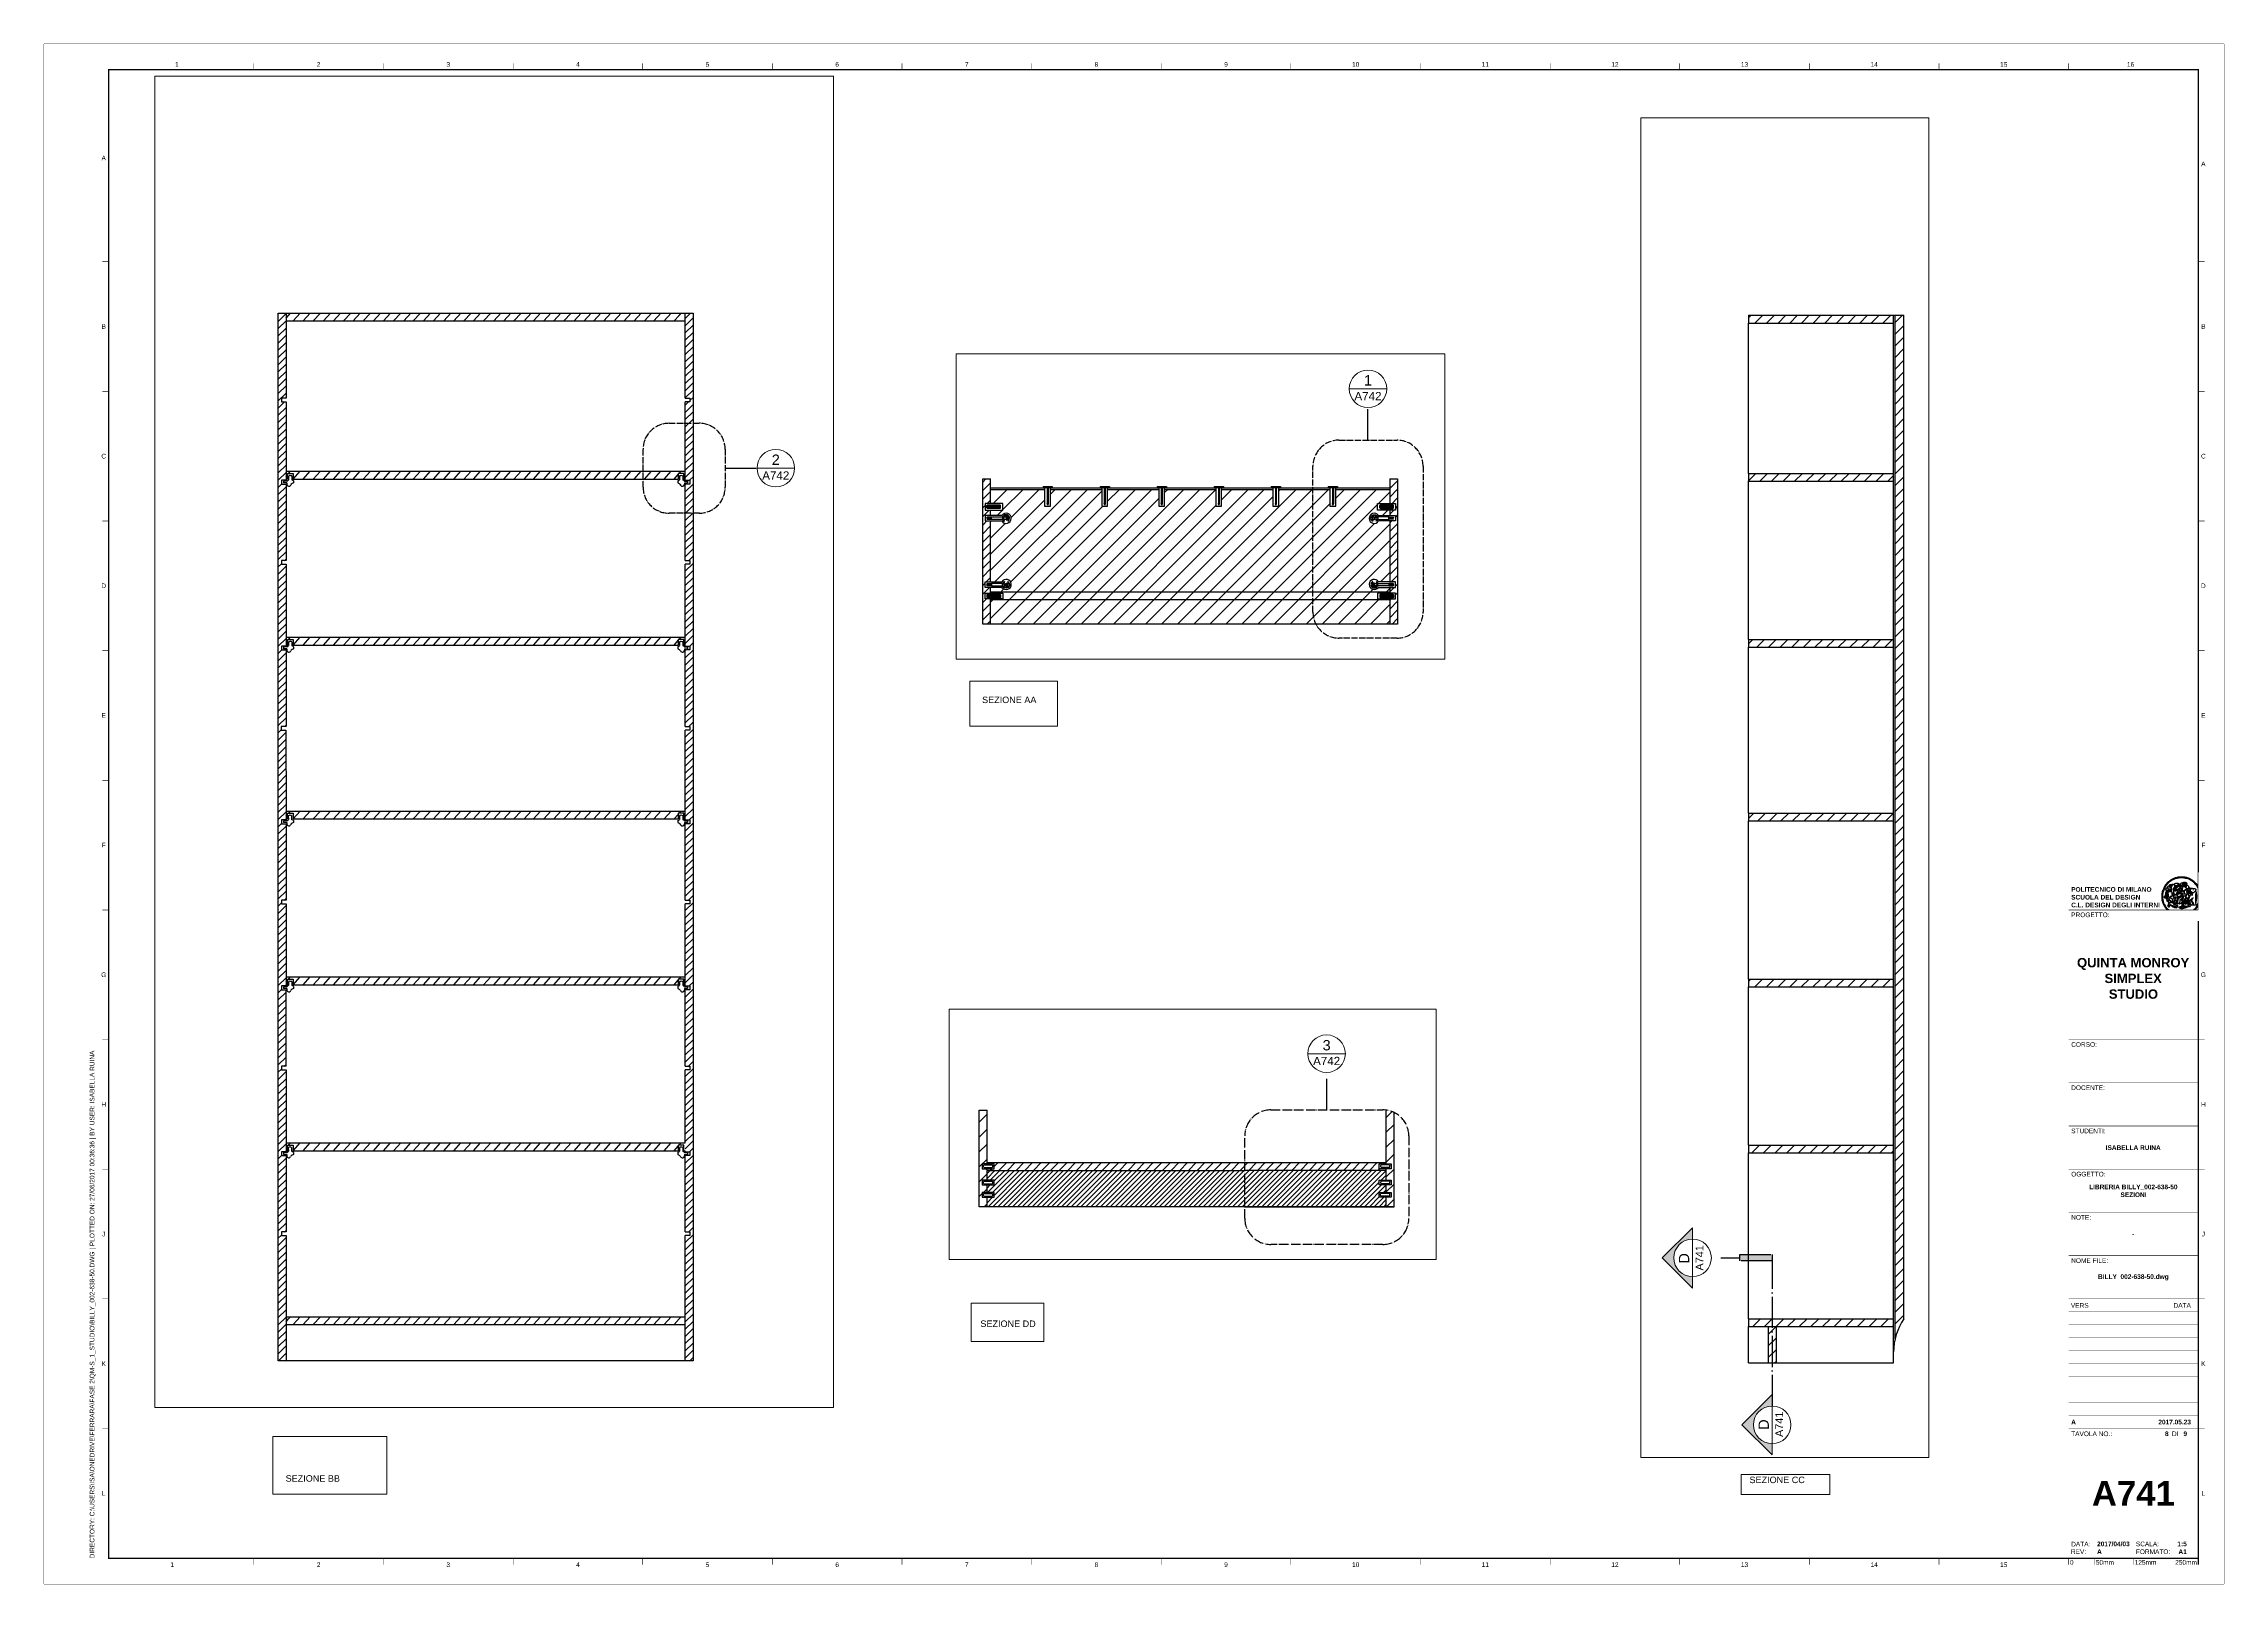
# Paper-space layout 'A741' of a CAD drawing. Header units: millimetres. Extents: x 0 to 841, y 0 to 594.
# The model-space entities are those that its viewports show. They can reach past a viewport. Long polylines and large blocks are cut down to what shows.
import ezdxf
from ezdxf.enums import TextEntityAlignment as Align

# ---------------------------------------------------------------- set-up
doc = ezdxf.new("R2010")
doc.units = ezdxf.units.MM
doc.set_wipeout_variables(frame=1)
doc.linetypes.add('ACAD_ISO04W100', pattern=[30, 24, -3, 0, -3])
doc.layers.add('A-ANNO-SYMB', color=202, linetype='Continuous', lineweight=18)
for name, color, linetype in [('ALTRE LINEE', 70, 'Continuous'), ('CONTRONO SEZIONI', 26, 'ACAD_ISO04W100'), ('G-ANNO-LOGO', 3, 'Continuous'), ('G-ANNO-TEXT', 3, 'Continuous'), ('G-ANNO-TTLB', 3, 'Continuous'), ('LINEE SEZIONE', 5, 'Continuous'), ('retino dettagli', 157, 'Continuous'), ('SIMBOLI', 201, 'ACAD_ISO04W100'), ('tratteggio parte non vista', 1, 'Continuous'), ('viti sottili', 4, 'Continuous')]:
    doc.layers.add(name, color=color, linetype=linetype)
doc.layers.add('contorno', color=188, linetype='Continuous', plot=False)
doc.layers.add('G-ANNO-NPLT', color=210, linetype='Continuous', plot=False)
doc.styles.add('ARIAL', font='arial.ttf')
doc.styles.add('ARIAL-BOLD', font='')
doc.styles.add('E-ARIAL', font='arial.ttf')
doc.styles.get("Standard").update_dxf_attribs({"font": 'arial.ttf'})
doc.styles.get('ARIAL-BOLD').set_extended_font_data('Arial', bold=True)

# ---------------------------------------------------------------- blocks, each defined once
blk = doc.blocks.new('A1_GRID_LAYOUT')
at = {"layer": 'G-ANNO-NPLT', "const_width": 0.18}
for points in [[(841, 594), (0, 594)], [(0, 0), (0, 594)], [(841, 0), (841, 594)], [(841, 0), (0, 0)]]:
    blk.add_lwpolyline(points, dxfattribs=at)
at = {"layer": 'G-ANNO-TTLB', "const_width": 0.5, "flags": 128}
blk.add_lwpolyline([(25, 584), (25, 10), (831, 10), (831, 584)], close=True, dxfattribs=at)
at = {"layer": 'G-ANNO-TTLB', "const_width": 0.18, "flags": 128}
for points in [[(81, 586.5), (81, 584)], [(131, 586.5), (131, 584)], [(181, 586.5), (181, 584)], [(231, 586.5), (231, 584)], [(281, 586.5), (281, 584)], [(331, 586.5), (331, 584)], [(381, 586.5), (381, 584)], [(431, 586.5), (431, 584)], [(481, 586.5), (481, 584)], [(531, 586.5), (531, 584)], [(581, 586.5), (581, 584)], [(631, 586.5), (631, 584)], [(681, 586.5), (681, 584)], [(731, 586.5), (731, 584)], [(781, 586.5), (781, 584)], [(0, 578.5), (0, 576)], [(25, 510), (22.5, 510)], [(833.5, 510), (831, 510)], [(25, 460), (22.5, 460)], [(833.5, 460), (831, 460)], [(25, 410), (22.5, 410)], [(833.5, 410), (831, 410)], [(25, 360), (22.5, 360)], [(833.5, 360), (831, 360)], [(25, 310), (22.5, 310)], [(833.5, 310), (831, 310)], [(25, 260), (22.5, 260)], [(833.5, 260), (831, 260)], [(25, 210), (22.5, 210)], [(833.5, 210), (831, 210)], [(25, 160), (22.5, 160)], [(833.5, 160), (831, 160)], [(25, 110), (22.5, 110)], [(833.5, 110), (831, 110)], [(833.5, 110), (831, 110)], [(25, 60), (22.5, 60)], [(833.5, 60), (831, 60)], [(833.5, 60), (831, 60)], [(81, 10), (81, 7.5)], [(131, 10), (131, 7.5)], [(181, 10), (181, 7.5)], [(231, 10), (231, 7.5)], [(281, 10), (281, 7.5)], [(331, 10), (331, 7.5)], [(381, 10), (381, 7.5)], [(431, 10), (431, 7.5)], [(481, 10), (481, 7.5)], [(531, 10), (531, 7.5)], [(581, 10), (581, 7.5)], [(631, 10), (631, 7.5)], [(681, 10), (681, 7.5)], [(731, 10), (731, 7.5)], [(781, 10), (781, 7.5)]]:
    blk.add_lwpolyline(points, dxfattribs=at)
at = {"layer": 'G-ANNO-TTLB', "const_width": 0.18}
blk.add_lwpolyline([(716.5, 10), (776.5, 10)], dxfattribs=at)
at = {"layer": 'G-ANNO-TEXT', "style": 'ARIAL'}
for s, p in [('1', (51.35, 586.07)), ('2', (106, 586.07)), ('3', (156, 586.07)), ('4', (206, 586.07)), ('5', (256, 586.07)), ('6', (306, 586.07)), ('7', (356, 586.07)), ('8', (406, 586.07)), ('9', (456, 586.07)), ('10', (506, 586.07)), ('11', (556, 586.07)), ('12', (606, 586.07)), ('13', (656, 586.07)), ('14', (706, 586.07)), ('15', (756, 586.07)), ('16', (804.89, 586.07)), ('A', (23.09, 549.98)), ('A', (832.98, 547.71)), ('B', (23.09, 485)), ('B', (832.98, 485)), ('C', (23.09, 435)), ('C', (832.98, 435)), ('D', (23.09, 385)), ('D', (832.98, 385)), ('E', (23.09, 335)), ('E', (832.98, 335)), ('F', (23.09, 285)), ('F', (832.98, 285)), ('G', (23.09, 235)), ('G', (832.98, 235)), ('H', (23.09, 185)), ('H', (832.98, 185)), ('J', (23.09, 135)), ('J', (832.98, 135)), ('K', (23.09, 85)), ('K', (832.98, 85)), ('L', (23.09, 35)), ('L', (832.98, 35)), ('2', (106, 7.51)), ('3', (156, 7.51)), ('6', (306, 7.51)), ('8', (406, 7.51)), ('9', (456, 7.51)), ('10', (506, 7.51)), ('12', (606, 7.51)), ('13', (656, 7.51)), ('1', (49.49, 7.51)), ('4', (206, 7.51)), ('5', (256, 7.51)), ('7', (356, 7.51)), ('11', (556, 7.51)), ('14', (706, 7.51)), ('15', (756, 7.51))]:
    blk.add_text(s, height=1.8, dxfattribs=at).set_placement(p, align=Align.MIDDLE_CENTER)
at = {"layer": 'G-ANNO-TEXT', "insert": (17.7, 9.95), "char_height": 1.8, "attachment_point": 1, "rotation": 90, "style": 'ARIAL'}
blk.add_mtext_dynamic_manual_height_columns('DIRECTORY: C:\\\\USERS\\\\ISA\\\\ONEDRIVE\\\\FERRARA\\\\FASE 2\\\\QM-S_1_STUDIO\\\\BILLY_002-638-50.DWG | PLOTTED ON: 27/06/2017 00:36:36 | BY USER: ISABELLA RUINA', width=412.209, gutter_width=9, heights=[0], dxfattribs=at)
blk = doc.blocks.new('logoPolimi')
for p, q in [((-2.37, 0.12), (-2.16, 0.11)), ((-2.37, 0.01), (-2.16, 0.01)), ((-2.36, 0.23), (-2.15, 0.21)), ((-2.35, 0.34), (-2.14, 0.31)), ((-2.33, 0.45), (-2.12, 0.41)), ((-2.3, 0.55), (-2.1, 0.51)), ((-2.28, 0.66), (-2.07, 0.6)), ((-2.24, 0.77), (-2.04, 0.7)), ((-2.2, 0.87), (-2.01, 0.79)), ((-2.16, 0.97), (-1.97, 0.89)), ((-2.11, 1.07), (-1.93, 0.98)), ((-2.06, 1.17), (-1.88, 1.07)), ((-2.01, 1.26), (-1.83, 1.15)), ((-1.94, 1.36), (-1.77, 1.24)), ((-1.88, 1.45), (-1.71, 1.32)), ((-1.84, 0.03), (-1.82, 0.35)), ((-1.81, 1.53), (-1.65, 1.4)), ((-1.74, 1.61), (-1.58, 1.47)), ((-1.73, 0.59), (-1.73, 0.59)), ((-1.73, 0.59), (-1.73, 0.59)), ((-1.66, 1.69), (-1.51, 1.54)), ((-1.65, 0.57), (-1.65, 0.57)), ((-1.59, 1.12), (-1.59, 1.12)), ((-1.58, 1.77), (-1.44, 1.61)), ((-1.51, 0.55), (-1.51, 0.55)), ((-1.51, 0.55), (-1.51, 0.55)), ((-1.49, 1.84), (-1.36, 1.68)), ((-1.41, 1.91), (-1.28, 1.74)), ((-1.32, 1.97), (-1.2, 1.8)), ((-1.31, 0.79), (-1.21, 0.75)), ((-1.21, 0.75), (-1.31, 0.79)), ((-1.21, 0.75), (-1.31, 0.79)), ((-1.22, 2.03), (-1.11, 1.85)), ((-1.21, 0.75), (-1.21, 0.75)), ((-1.21, 0.75), (-1.21, 0.75)), ((-1.19, 0.76), (-1.19, 0.76)), ((-1.19, 0.76), (-1.19, 0.76)), ((-1.17, 0.99), (-1.18, 0.99)), ((-1.18, 0.99), (-1.17, 0.99)), ((-1.16, 0.57), (-1.16, 0.57)), ((-1.16, 0.57), (-1.16, 0.57)), ((-1.13, 2.09), (-1.03, 1.9)), ((-1.1, 0.01), (-0.99, 0.06)), ((-0.99, 0.06), (-1.1, 0.01)), ((-0.99, 0.06), (-1.1, 0.01)), ((-1.03, 2.14), (-0.94, 1.95)), ((-0.99, 0.06), (-0.99, 0.06)), ((-0.99, 0.06), (-0.99, 0.06)), ((-0.97, 0.79), (-0.98, 0.79)), ((-0.89, 0.84), (-0.97, 0.79)), ((-0.97, 0.79), (-0.89, 0.84)), ((-0.96, 1.41), (-0.96, 1.41)), ((-0.96, 1.41), (-0.96, 1.41)), ((-0.93, 2.18), (-0.84, 1.99)), ((-0.89, 0.84), (-0.82, 0.87)), ((-0.82, 0.87), (-0.89, 0.84)), ((-0.89, 0.84), (-0.82, 0.87)), ((-0.88, 0.83), (-0.89, 0.84)), ((-0.85, 1.39), (-0.85, 1.39)), ((-0.85, 1.39), (-0.85, 1.39)), ((-0.84, 0.14), (-0.84, 0.14)), ((-0.83, 2.22), (-0.75, 2.03)), ((-0.77, 1.08), (-0.78, 1.08)), ((-0.78, 1.08), (-0.77, 1.08)), ((-0.61, 1.12), (-0.77, 1.08)), ((-0.77, 1.08), (-0.61, 1.12)), ((-0.77, 1.08), (-0.61, 1.12)), ((-0.75, 1.3), (-0.76, 1.29)), ((-0.76, 1.29), (-0.75, 1.3)), ((-0.72, 2.26), (-0.66, 2.06)), ((-0.65, 0.99), (-0.7, 0.96)), ((-0.69, 0.18), (-0.68, 0.18)), ((-0.66, 0.93), (-0.66, 0.93)), ((-0.66, 0.93), (-0.64, 0.93)), ((-0.66, 0.93), (-0.66, 0.93)), ((-0.66, 0.93), (-0.66, 0.93)), ((-0.63, 1.01), (-0.63, 1.01)), ((-0.63, 1.01), (-0.62, 1.01)), ((-0.63, 0.66), (-0.63, 0.66)), ((-0.61, 2.29), (-0.56, 2.09)), ((-0.6, 1.12), (-0.61, 1.12)), ((-0.61, 1.12), (-0.6, 1.12)), ((-0.61, 1.12), (-0.6, 1.12)), ((-0.61, 0.86), (-0.57, 0.85)), ((-0.57, 0.85), (-0.61, 0.86)), ((-0.61, 0.86), (-0.57, 0.85)), ((-0.53, 1.08), (-0.6, 1.12)), ((-0.6, 1.12), (-0.6, 1.11)), ((-0.6, 1.12), (-0.53, 1.08)), ((-0.57, 0.8), (-0.59, 0.8)), ((-0.57, 0.85), (-0.53, 0.84)), ((-0.57, 0.85), (-0.57, 0.85)), ((-0.57, 0.85), (-0.57, 0.85)), ((-0.57, 0.85), (-0.53, 0.84)), ((-0.56, 0.29), (-0.49, 0.48)), ((-0.56, 0.14), (-0.56, 0.29)), ((-0.5, 0.11), (-0.56, 0.14)), ((-0.53, 0.84), (-0.51, 0.84)), ((-0.53, 0.84), (-0.51, 0.84)), ((-0.53, 0.84), (-0.53, 0.84)), ((-0.51, 2.32), (-0.46, 2.11)), ((-0.51, 0.11), (-0.51, 0.11)), ((-0.51, 0.11), (-0.51, 0.11)), ((-0.34, 0.33), (-0.5, 0.11)), ((-0.49, 0.48), (-0.41, 0.55)), ((-0.42, 0.8), (-0.47, 0.79)), ((-0.42, 0.8), (-0.47, 0.79)), ((-0.47, 0.79), (-0.45, 0.76)), ((-0.47, 0.79), (-0.45, 0.76)), ((-0.45, 1.14), (-0.42, 1.11)), ((-0.42, 1.26), (-0.36, 1.22)), ((-0.41, 0.55), (-0.34, 0.49)), ((-0.4, 2.34), (-0.36, 2.13)), ((-0.4, 1.37), (-0.38, 1.38)), ((-0.39, 1.37), (-0.4, 1.37)), ((-0.35, 1.33), (-0.4, 1.37)), ((-0.39, 1.24), (-0.4, 1.23)), ((-0.38, 1.14), (-0.38, 1.14)), ((-0.34, 0.49), (-0.09, 0.48)), ((-0.16, 0.32), (-0.34, 0.33)), ((-0.14, 0.32), (-0.31, 0.34)), ((-0.29, 2.35), (-0.26, 2.14)), ((-0.28, 1.3), (-0.29, 1.3)), ((-0.28, 1.3), (-0.28, 1.3)), ((-0.18, 2.36), (-0.16, 2.15)), ((-0.16, 1.24), (-0.16, 1.25)), ((-0.16, 1.25), (-0.16, 1.25)), ((-0.16, 0.49), (-0.14, 0.64)), ((-0.06, 0.27), (-0.16, 0.32)), ((-0.1, 0.88), (-0.09, 0.87)), ((-0.08, 1.37), (-0.08, 1.38)), ((-0.08, 1.23), (-0.05, 1.21)), ((-0.05, 1.21), (-0.08, 1.23)), ((-0.08, 1.23), (-0.05, 1.21)), ((-0.07, 2.37), (-0.06, 2.16)), ((-0.03, 0.26), (-0.06, 0.27)), ((-0.05, 1.21), (-0.04, 1.21)), ((-0.04, 1.21), (-0.05, 1.21)), ((-0.04, 1.21), (-0.04, 1.21)), ((-0.04, 1.21), (-0.04, 1.21)), ((-0.04, 0.48), (-0.03, 0.26)), ((0.03, 1.15), (0.03, 1.15)), ((0.03, 0.66), (0.03, 0.67)), ((0.04, 2.37), (0.04, 2.16)), ((0.07, 0.58), (0.07, 0.57)), ((0.1, 1.18), (0.1, 1.18)), ((0.1, 0.84), (0.1, 0.84)), ((0.13, 1.32), (0.17, 1.19)), ((0.15, 2.36), (0.14, 2.16)), ((0.14, 0.71), (0.34, 0.65)), ((0.31, 0.56), (0.17, 0.63)), ((0.26, 2.36), (0.24, 2.15)), ((0.27, 1.61), (0.27, 1.61)), ((0.27, 1.61), (0.27, 1.61)), ((0.27, 1.61), (0.27, 1.61)), ((0.29, 1.29), (0.29, 1.29)), ((0.29, 1.29), (0.29, 1.29)), ((0.29, 1.29), (0.29, 1.29)), ((0.29, 1.29), (0.29, 1.29)), ((0.33, 0.49), (0.34, 0.49)), ((0.33, 0.03), (0.35, 0.03)), ((0.33, 0.03), (0.35, 0.03)), ((0.37, 2.34), (0.34, 2.13)), ((0.34, 0.65), (0.34, 0.64)), ((0.35, 0.03), (0.57, 0.06)), ((0.35, 0.03), (0.57, 0.06)), ((0.35, 0.03), (0.35, 0.03)), ((0.35, 0.03), (0.35, 0.03)), ((0.38, 1.36), (0.37, 1.35)), ((0.38, 0.34), (0.37, 0.34)), ((0.38, 0.34), (0.38, 0.34)), ((0.43, 0.67), (0.39, 0.64)), ((0.48, 2.32), (0.44, 2.12)), ((0.49, 1.05), (0.51, 1.13)), ((0.51, 1.13), (0.49, 1.05)), ((0.49, 1.05), (0.51, 1.13)), ((0.51, 1.31), (0.5, 1.29)), ((0.51, 1.13), (0.52, 1.23)), ((0.52, 1.23), (0.51, 1.23)), ((0.51, 1.23), (0.52, 1.23)), ((0.52, 1.23), (0.51, 1.13)), ((0.51, 1.13), (0.52, 1.23)), ((0.52, 1.24), (0.6, 1.37)), ((0.52, 1.23), (0.6, 1.36)), ((0.6, 1.36), (0.52, 1.23)), ((0.52, 1.23), (0.52, 1.23)), ((0.52, 1.23), (0.52, 1.24)), ((0.52, 1.23), (0.52, 1.23)), ((0.55, 1.07), (0.53, 1.06)), ((0.53, 1.04), (0.53, 1.06)), ((0.53, 1.05), (0.53, 1.04)), ((0.59, 2.3), (0.54, 2.09)), ((0.54, 0.3), (0.63, 0.32)), ((0.54, -0.08), (0.61, 0.06)), ((0.61, 0.06), (0.54, -0.08)), ((0.54, -0.08), (0.61, 0.06)), ((0.56, 0.19), (0.59, 0.21)), ((0.57, 1.07), (0.57, 1.07)), ((0.57, 1.07), (0.57, 1.07)), ((0.57, 1.07), (0.57, 1.07)), ((0.57, 1.07), (0.57, 1.07)), ((0.57, 1.07), (0.57, 1.07)), ((0.57, 1.07), (0.57, 1.07)), ((0.57, 1.07), (0.57, 1.07)), ((0.58, 0.3), (0.59, 0.29)), ((0.59, 0.78), (0.59, 0.79)), ((0.59, 0.79), (0.59, 0.79)), ((0.59, 0.79), (0.59, 0.79)), ((0.59, 0.79), (0.59, 0.78)), ((0.61, 0.06), (0.6, 0.07)), ((0.6, 0.07), (0.61, 0.06)), ((0.61, 0.06), (0.61, 0.07)), ((0.62, 0.21), (0.65, 0.22)), ((0.69, 2.27), (0.63, 2.07)), ((0.64, 1.37), (0.65, 1.37)), ((0.69, 0.86), (0.68, 0.86)), ((0.68, 0.86), (0.69, 0.86)), ((0.68, 0.76), (0.68, 0.76)), ((0.8, 2.23), (0.73, 2.03)), ((0.76, 0.26), (0.76, 0.26)), ((0.9, 2.19), (0.82, 2)), ((0.82, 0.35), (0.84, 0.36)), ((0.82, 0.35), (0.82, 0.35)), ((0.84, 0.36), (0.84, 0.37)), ((0.85, 0.34), (1.05, 0.35)), ((1, 2.15), (0.91, 1.96)), ((0.93, 1.05), (0.93, 1.05)), ((0.93, 1.05), (0.93, 1.05)), ((0.93, 1.05), (0.93, 1.04)), ((0.93, 1.05), (0.93, 1.05)), ((0.97, 0.66), (0.96, 0.66)), ((1.01, 0.97), (0.98, 0.96)), ((1.1, 2.1), (1, 1.91)), ((1.2, 2.04), (1.09, 1.86)), ((1.17, 0.96), (1.17, 0.95)), ((1.17, 0.95), (1.17, 0.95)), ((1.29, 1.99), (1.18, 1.81)), ((1.38, 1.92), (1.26, 1.75)), ((1.34, 0.37), (1.26, 0.04)), ((1.27, 0.37), (1.27, 0.38)), ((1.28, 0.95), (1.28, 0.95)), ((1.47, 1.86), (1.34, 1.69)), ((1.37, 0.73), (1.46, 0.81)), ((1.41, 0.4), (1.41, 0.41)), ((1.56, 1.79), (1.42, 1.63)), ((1.64, 1.71), (1.49, 1.56)), ((1.49, 0.9), (1.57, 0.92)), ((1.72, 1.63), (1.56, 1.49)), ((1.67, 0.6), (1.57, 0.53)), ((1.79, 1.55), (1.63, 1.41)), ((1.86, 1.47), (1.7, 1.34)), ((1.93, 1.38), (1.76, 1.26)), ((1.99, 1.29), (1.81, 1.17)), ((2.05, 1.19), (1.87, 1.09)), ((2.1, 1.1), (1.92, 1)), ((2.15, 1), (1.96, 0.91)), ((2.19, 0.9), (2, 0.82)), ((2.23, 0.79), (2.04, 0.72)), ((2.27, 0.69), (2.07, 0.63)), ((2.3, 0.58), (2.09, 0.53)), ((2.32, 0.47), (2.12, 0.43)), ((2.34, 0.37), (2.13, 0.33)), ((2.36, 0.26), (2.15, 0.23)), ((2.37, 0.15), (2.16, 0.13)), ((2.37, 0.04), (2.16, 0.03)), ((-2.37, -0.1), (-2.16, -0.09)), ((-2.36, -0.21), (-2.15, -0.19)), ((-2.35, -0.32), (-2.14, -0.29)), ((-2.33, -0.43), (-2.12, -0.39)), ((-2.31, -0.54), (-2.1, -0.49)), ((-2.28, -0.65), (-2.08, -0.59)), ((-2.25, -0.75), (-2.05, -0.69)), ((-2.21, -0.86), (-2.02, -0.78)), ((-2.17, -0.96), (-1.98, -0.87)), ((-2.12, -1.06), (-1.93, -0.96)), ((-2.07, -1.16), (-1.89, -1.05)), ((-2.04, -0.15), (-1.97, -0.2)), ((-2.01, -1.25), (-1.84, -1.14)), ((-1.95, -1.34), (-1.78, -1.22)), ((-1.89, -1.43), (-1.72, -1.31)), ((-1.82, -1.52), (-1.66, -1.38)), ((-1.75, -1.6), (-1.59, -1.46)), ((-1.67, -1.68), (-1.52, -1.53)), ((-1.58, -0.12), (-1.6, -0.18)), ((-1.6, -0.18), (-1.58, -0.28)), ((-1.57, -0.54), (-1.59, -0.54)), ((-1.59, -0.54), (-1.59, -0.54)), ((-1.59, -1.76), (-1.45, -1.6)), ((-1.56, -0.32), (-1.56, -0.31)), ((-1.56, -0.31), (-1.56, -0.31)), ((-1.53, -0.65), (-1.53, -0.65)), ((-1.53, -0.65), (-1.53, -0.65)), ((-1.51, -1.83), (-1.37, -1.67)), ((-1.48, -0.86), (-1.48, -0.85)), ((-1.42, -0.37), (-1.42, -0.37)), ((-1.42, -1.9), (-1.29, -1.73)), ((-1.38, -0.46), (-1.38, -0.46)), ((-1.33, -1.96), (-1.21, -1.79)), ((-1.31, -0.24), (-1.31, -0.23)), ((-1.31, -0.23), (-1.31, -0.24)), ((-1.24, -2.02), (-1.13, -1.84)), ((-1.23, -0.19), (-1.23, -0.19)), ((-1.23, -0.19), (-1.23, -0.19)), ((-1.23, -0.19), (-1.23, -0.19)), ((-1.23, -0.19), (-1.23, -0.19)), ((-1.14, -2.08), (-1.04, -1.89)), ((-1.04, -2.13), (-0.95, -1.94)), ((-1.01, -0.39), (-1.02, -0.39)), ((-1.02, -0.39), (-1.01, -0.39)), ((-1.02, -0.7), (-1.02, -0.7)), ((-1.02, -0.7), (-1.02, -0.7)), ((-1.02, -0.7), (-1.02, -0.7)), ((-0.94, -2.18), (-0.86, -1.98)), ((-0.84, -2.22), (-0.77, -2.02)), ((-0.79, -0.51), (-0.83, -0.58)), ((-0.83, -0.58), (-0.79, -0.51)), ((-0.83, -0.58), (-0.79, -0.51)), ((-0.78, -1.05), (-0.83, -0.94)), ((-0.83, -0.94), (-0.78, -1.05)), ((-0.83, -0.94), (-0.83, -0.94)), ((-0.83, -0.94), (-0.78, -1.05)), ((-0.82, -1.23), (-0.82, -1.23)), ((-0.82, -1.23), (-0.77, -1.23)), ((-0.77, -1.23), (-0.82, -1.23)), ((-0.82, -1.23), (-0.82, -1.23)), ((-0.77, -1.23), (-0.82, -1.23)), ((-0.75, -0.96), (-0.8, -0.89)), ((-0.8, -0.89), (-0.79, -0.92)), ((-0.79, -0.92), (-0.8, -0.89)), ((-0.8, -0.89), (-0.75, -0.96)), ((-0.79, -0.92), (-0.8, -0.89)), ((-0.8, -0.89), (-0.8, -0.89)), ((-0.8, -0.89), (-0.75, -0.96)), ((-0.79, -0.92), (-0.78, -0.95)), ((-0.78, -0.95), (-0.79, -0.92)), ((-0.78, -0.95), (-0.79, -0.92)), ((-0.77, -0.49), (-0.78, -0.48)), ((-0.78, -0.48), (-0.77, -0.49)), ((-0.78, -0.95), (-0.76, -1)), ((-0.76, -1), (-0.78, -0.95)), ((-0.76, -1), (-0.78, -0.95)), ((-0.71, -0.89), (-0.75, -0.87)), ((-0.75, -0.87), (-0.71, -0.89)), ((-0.75, -0.87), (-0.71, -0.89)), ((-0.72, -1.01), (-0.75, -0.96)), ((-0.75, -0.96), (-0.72, -1.01)), ((-0.75, -0.96), (-0.72, -1.01)), ((-0.74, -2.25), (-0.67, -2.05)), ((-0.64, -0.93), (-0.71, -0.89)), ((-0.71, -0.89), (-0.64, -0.93)), ((-0.71, -0.89), (-0.64, -0.93)), ((-0.66, -0.53), (-0.66, -0.53)), ((-0.66, -0.53), (-0.66, -0.53)), ((-0.66, -0.53), (-0.66, -0.53)), ((-0.63, -2.29), (-0.57, -2.08)), ((-0.52, -2.31), (-0.48, -2.11)), ((-0.39, -0.81), (-0.51, -0.69)), ((-0.51, -1.04), (-0.5, -1.04)), ((-0.48, -0.42), (-0.48, -0.42)), ((-0.48, -0.42), (-0.48, -0.42)), ((-0.48, -0.42), (-0.48, -0.42)), ((-0.42, -2.33), (-0.38, -2.13)), ((-0.41, -0.51), (-0.41, -0.51)), ((-0.38, -0.05), (-0.39, -0.12)), ((-0.39, -0.12), (-0.37, -0.1)), ((-0.35, -0.14), (-0.37, -0.08)), ((-0.37, -0.09), (-0.37, -0.09)), ((-0.33, -0.12), (-0.35, -0.14)), ((-0.32, -0.14), (-0.35, -0.14)), ((-0.35, -0.18), (-0.34, -0.22)), ((-0.34, -0.08), (-0.29, -0.16)), ((-0.34, -0.22), (-0.34, -0.22)), ((-0.27, -0.17), (-0.32, -0.14)), ((-0.31, -2.35), (-0.28, -2.14)), ((-0.25, -0.91), (-0.26, -0.9)), ((-0.26, -1.29), (0.1, -1.2)), ((0.1, -1.2), (-0.26, -1.29)), ((0.08, -1.4), (-0.26, -1.29)), ((-0.26, -1.29), (0.08, -1.4)), ((-0.26, -1.38), (-0.26, -1.29)), ((-0.26, -1.29), (-0.26, -1.29)), ((-0.26, -1.29), (-0.26, -1.38)), ((-0.26, -1.29), (0.08, -1.4)), ((-0.26, -1.29), (-0.26, -1.29)), ((0.08, -1.49), (-0.26, -1.38)), ((-0.26, -1.38), (0.09, -1.49)), ((-0.2, -2.36), (-0.18, -2.15)), ((-0.14, -0.15), (-0.16, -0.13)), ((-0.11, -0.04), (-0.12, -0.05)), ((-0.09, -2.37), (-0.08, -2.16)), ((-0.04, -0.41), (-0.01, -0.44)), ((-0.01, -0.44), (-0.04, -0.41)), ((-0.04, -0.41), (-0.01, -0.44)), ((0.03, -2.37), (0.02, -2.16)), ((0.07, -0.84), (0.07, -0.84)), ((0.07, -0.84), (0.07, -0.84)), ((0.1, -1.2), (0.08, -1.32)), ((0.08, -1.32), (0.13, -1.2)), ((0.08, -1.4), (0.72, -1.22)), ((0.72, -1.22), (0.08, -1.4)), ((0.08, -1.4), (0.72, -1.22)), ((0.72, -1.31), (0.08, -1.49)), ((0.08, -1.44), (0.08, -1.4)), ((0.08, -1.4), (0.08, -1.44)), ((0.08, -1.4), (0.08, -1.49)), ((0.08, -1.49), (0.08, -1.44)), ((0.08, -1.44), (0.08, -1.44)), ((0.08, -1.44), (0.08, -1.45)), ((0.08, -1.45), (0.08, -1.46)), ((0.08, -1.46), (0.08, -1.49)), ((0.1, -1.01), (0.09, -0.86)), ((0.1, -1.01), (0.09, -0.86)), ((0.09, -1.49), (0.72, -1.31)), ((0.1, -1.2), (0.12, -1.04)), ((0.12, -1.04), (0.1, -1.2)), ((0.13, -1.2), (0.1, -1.2)), ((0.1, -1.2), (0.13, -1.2)), ((0.13, -1.2), (0.1, -1.2)), ((0.1, -1.2), (0.1, -1.2)), ((0.11, -0.44), (0.11, -0.44)), ((0.11, -0.44), (0.11, -0.44)), ((0.12, -0.21), (0.12, -0.21)), ((0.12, -0.21), (0.12, -0.21)), ((0.12, -0.21), (0.12, -0.21)), ((0.12, -0.21), (0.12, -0.21)), ((0.12, -0.21), (0.12, -0.21)), ((0.12, -0.21), (0.12, -0.21)), ((0.12, -0.21), (0.12, -0.21)), ((0.12, -0.21), (0.12, -0.21)), ((0.12, -0.21), (0.12, -0.21)), ((0.12, -0.21), (0.12, -0.21)), ((0.12, -0.21), (0.12, -0.21)), ((0.12, -0.21), (0.12, -0.21)), ((0.12, -0.21), (0.12, -0.21)), ((0.12, -0.56), (0.14, -0.53)), ((0.14, -0.53), (0.12, -0.56)), ((0.12, -0.56), (0.14, -0.53)), ((0.12, -1.04), (0.12, -1.04)), ((0.12, -1.04), (0.12, -1.04)), ((0.12, -1.04), (0.12, -1.04)), ((0.14, -2.37), (0.12, -2.16)), ((0.21, -0.99), (0.13, -1.2)), ((0.13, -1.2), (0.21, -0.99)), ((0.36, -1.14), (0.13, -1.2)), ((0.13, -1.2), (0.26, -1.17)), ((0.14, -0.53), (0.16, -0.49)), ((0.16, -0.49), (0.14, -0.53)), ((0.14, -0.53), (0.16, -0.49)), ((0.16, -0.49), (0.16, -0.49)), ((0.16, -0.49), (0.16, -0.49)), ((0.28, -1.19), (0.21, -0.99)), ((0.21, -0.99), (0.31, -1.27)), ((0.25, -2.36), (0.22, -2.15)), ((0.24, -0.17), (0.24, -0.16)), ((0.24, -0.16), (0.24, -0.17)), ((0.25, -0.84), (0.25, -0.88)), ((0.25, -0.88), (0.25, -0.84)), ((0.25, -0.88), (0.25, -0.84)), ((0.25, -0.88), (0.29, -1.17)), ((0.26, -0.88), (0.25, -0.88)), ((0.31, -1.27), (0.25, -0.88)), ((0.26, -1.17), (0.28, -1.16)), ((0.28, -1.16), (0.36, -1.14)), ((0.29, -1.17), (0.28, -1.19)), ((0.35, -2.34), (0.32, -2.14)), ((0.36, -1.14), (0.72, -1.22)), ((0.72, -1.22), (0.36, -1.14)), ((0.46, -2.32), (0.42, -2.12)), ((0.49, -0.31), (0.49, -0.31)), ((0.49, -0.31), (0.49, -0.31)), ((0.5, -0.27), (0.5, -0.27)), ((0.51, -0.27), (0.51, -0.27)), ((0.57, -2.3), (0.52, -2.1)), ((0.68, -2.27), (0.62, -2.07)), ((0.78, -2.24), (0.71, -2.04)), ((0.72, -0.81), (0.75, -0.89)), ((0.72, -1.22), (0.72, -1.31)), ((0.72, -1.31), (0.72, -1.22)), ((0.74, -0.23), (0.74, -0.23)), ((0.74, -0.23), (0.75, -0.24)), ((0.75, -0.23), (0.75, -0.23)), ((0.89, -2.2), (0.81, -2)), ((0.86, -0.25), (0.82, -0.34)), ((0.87, -0.22), (0.86, -0.23)), ((0.87, -0.22), (0.86, -0.25)), ((0.99, -2.15), (0.9, -1.96)), ((0.96, -0.58), (0.96, -0.57)), ((1.09, -2.11), (0.99, -1.92)), ((1.05, -1.05), (1.04, -1.05)), ((1.19, -2.05), (1.08, -1.87)), ((1.28, -2), (1.17, -1.82)), ((1.37, -1.93), (1.25, -1.76)), ((1.31, -0.27), (1.3, -0.26)), ((1.3, -0.26), (1.3, -0.26)), ((1.3, -0.26), (1.3, -0.26)), ((1.3, -0.26), (1.31, -0.27)), ((1.3, -0.26), (1.3, -0.26)), ((1.46, -1.87), (1.33, -1.7)), ((1.54, -1.8), (1.41, -1.64)), ((1.63, -1.72), (1.48, -1.57)), ((1.71, -1.65), (1.55, -1.5)), ((1.78, -1.57), (1.62, -1.43)), ((1.85, -1.48), (1.69, -1.35)), ((1.92, -1.39), (1.75, -1.27)), ((1.98, -1.3), (1.81, -1.19)), ((2.04, -1.21), (1.86, -1.1)), ((2.09, -1.11), (1.91, -1.01)), ((2.14, -1.01), (1.95, -0.92)), ((2.19, -0.91), (1.99, -0.83)), ((2.23, -0.81), (2.03, -0.74)), ((2.26, -0.7), (2.06, -0.64)), ((2.29, -0.6), (2.09, -0.55)), ((2.32, -0.49), (2.11, -0.45)), ((2.34, -0.38), (2.13, -0.35)), ((2.35, -0.27), (2.15, -0.25)), ((2.37, -0.08), (2.16, -0.07)), ((2.36, -0.16), (2.16, -0.15))]:
    blk.add_line(p, q)
for points in [[(-1.9, 0.12), (-1.94, 0.02), (-2.05, -0.09), (-2.05, -0.09)], [(-1.86, 0.38), (-1.86, 0.38), (-1.87, 0.19), (-1.9, 0.12)], [(-1.76, 0.6), (-1.76, 0.6), (-1.84, 0.57), (-1.86, 0.38)], [(-1.86, -0.04), (-1.84, 0.02), (-1.84, 0.03), (-1.84, 0.03)], [(-1.82, 0.78), (-1.83, 0.8), (-1.85, 0.86), (-1.83, 0.88)], [(-1.82, 0.78), (-1.83, 0.8), (-1.85, 0.86), (-1.83, 0.88)], [(-1.83, 0.88), (-1.81, 0.9), (-1.76, 0.96), (-1.76, 0.96)], [(-1.83, 0.88), (-1.81, 0.9), (-1.76, 0.96), (-1.76, 0.96)], [(-1.76, 0.6), (-1.83, 0.7), (-1.78, 0.74), (-1.78, 0.74)], [(-1.78, 0.74), (-1.79, 0.74), (-1.83, 0.7), (-1.76, 0.6)], [(-1.78, 0.74), (-1.8, 0.76), (-1.81, 0.78), (-1.82, 0.78)], [(-1.78, 0.74), (-1.8, 0.76), (-1.81, 0.78), (-1.82, 0.78)], [(-1.82, 0.35), (-1.81, 0.5), (-1.73, 0.59), (-1.73, 0.59)], [(-1.82, -0.19), (-1.73, -0.07), (-1.75, 0.14), (-1.75, 0.3)], [(-1.75, 0.33), (-1.75, 0.17), (-1.73, -0.05), (-1.8, -0.17)], [(-1.78, 0.74), (-1.75, 0.72), (-1.72, 0.69), (-1.68, 0.7)], [(-1.68, 0.7), (-1.72, 0.69), (-1.75, 0.72), (-1.78, 0.74)], [(-1.68, 0.7), (-1.72, 0.69), (-1.75, 0.72), (-1.78, 0.74)], [(-1.78, 0.74), (-1.78, 0.74), (-1.78, 0.74), (-1.78, 0.74)], [(-1.76, 0.96), (-1.68, 1.1), (-1.59, 1.12), (-1.59, 1.12)], [(-1.76, 0.96), (-1.68, 1.1), (-1.6, 1.12), (-1.6, 1.12)], [(-1.73, 0.59), (-1.74, 0.59), (-1.75, 0.6), (-1.76, 0.6)], [(-1.73, 0.59), (-1.74, 0.59), (-1.75, 0.6), (-1.76, 0.6)], [(-1.75, 0.3), (-1.76, 0.47), (-1.65, 0.57), (-1.65, 0.57)], [(-1.65, 0.57), (-1.65, 0.57), (-1.76, 0.5), (-1.75, 0.33)], [(-1.65, 0.57), (-1.68, 0.58), (-1.7, 0.58), (-1.73, 0.59)], [(-1.65, 0.57), (-1.68, 0.58), (-1.7, 0.58), (-1.73, 0.59)], [(-1.5, 0.71), (-1.53, 0.74), (-1.61, 0.71), (-1.68, 0.7)], [(-1.68, 0.7), (-1.61, 0.71), (-1.53, 0.73), (-1.5, 0.71)], [(-1.5, 0.71), (-1.53, 0.73), (-1.61, 0.71), (-1.68, 0.7)], [(-1.51, 0.55), (-1.56, 0.56), (-1.61, 0.56), (-1.65, 0.57)], [(-1.65, 0.57), (-1.61, 0.56), (-1.56, 0.56), (-1.51, 0.55)], [(-1.51, 0.55), (-1.56, 0.56), (-1.61, 0.56), (-1.65, 0.57)], [(-1.59, 1.12), (-1.6, 1.06), (-1.61, 0.99), (-1.61, 0.97)], [(-1.61, 0.97), (-1.61, 0.99), (-1.6, 1.06), (-1.59, 1.12)], [(-1.61, 0.97), (-1.61, 0.99), (-1.6, 1.06), (-1.59, 1.12)], [(-1.61, 0.97), (-1.61, 0.95), (-1.56, 0.88), (-1.54, 0.87)], [(-1.54, 0.87), (-1.56, 0.88), (-1.61, 0.95), (-1.61, 0.97)], [(-1.54, 0.87), (-1.56, 0.88), (-1.61, 0.96), (-1.61, 0.97)], [(-1.59, 1.12), (-1.59, 1.13), (-1.59, 1.15), (-1.58, 1.16)], [(-1.59, 1.12), (-1.59, 1.13), (-1.59, 1.15), (-1.58, 1.16)], [(-1.58, 1.16), (-1.57, 1.21), (-1.52, 1.23), (-1.49, 1.25)], [(-1.58, 1.16), (-1.57, 1.21), (-1.52, 1.23), (-1.49, 1.25)], [(-1.58, 0.36), (-1.58, 0.48), (-1.51, 0.55), (-1.51, 0.55)], [(-1.51, 0.55), (-1.51, 0.55), (-1.58, 0.48), (-1.58, 0.36)], [(-1.51, 0.55), (-1.51, 0.55), (-1.58, 0.48), (-1.58, 0.36)], [(-1.55, 0.04), (-1.55, 0.08), (-1.58, 0.25), (-1.58, 0.36)], [(-1.58, 0.36), (-1.58, 0.25), (-1.55, 0.08), (-1.55, 0.04)], [(-1.58, 0.36), (-1.58, 0.25), (-1.55, 0.08), (-1.55, 0.04)], [(-1.58, -0.12), (-1.57, -0.06), (-1.55, 0.02), (-1.55, 0.04)], [(-1.55, 0.04), (-1.55, 0.02), (-1.57, -0.06), (-1.58, -0.12)], [(-1.55, 0.04), (-1.55, 0.02), (-1.56, -0.04), (-1.57, -0.1)], [(-1.54, 0.87), (-1.52, 0.85), (-1.47, 0.83), (-1.44, 0.83)], [(-1.44, 0.83), (-1.47, 0.83), (-1.52, 0.85), (-1.54, 0.87)], [(-1.45, 0.83), (-1.47, 0.83), (-1.52, 0.85), (-1.54, 0.87)], [(-1.51, 0.55), (-1.33, 0.54), (-1.16, 0.57), (-1.16, 0.57)], [(-1.16, 0.57), (-1.16, 0.57), (-1.33, 0.54), (-1.51, 0.55)], [(-1.16, 0.57), (-1.16, 0.57), (-1.33, 0.54), (-1.51, 0.55)], [(-1.5, 0.71), (-1.46, 0.68), (-1.4, 0.62), (-1.33, 0.66)], [(-1.33, 0.66), (-1.4, 0.62), (-1.46, 0.68), (-1.5, 0.71)], [(-1.33, 0.66), (-1.4, 0.62), (-1.46, 0.68), (-1.5, 0.71)], [(-1.49, 1.25), (-1.46, 1.26), (-1.42, 1.33), (-1.39, 1.36)], [(-1.49, 1.25), (-1.46, 1.27), (-1.43, 1.34), (-1.39, 1.36)], [(-1.31, 0.79), (-1.33, 0.79), (-1.42, 0.83), (-1.45, 0.83)], [(-1.44, 0.83), (-1.42, 0.83), (-1.33, 0.79), (-1.31, 0.79)], [(-1.31, 0.79), (-1.33, 0.79), (-1.42, 0.83), (-1.44, 0.83)], [(-1.35, 1.1), (-1.4, 1.17), (-1.36, 1.23), (-1.29, 1.31)], [(-1.29, 1.31), (-1.36, 1.23), (-1.4, 1.17), (-1.35, 1.1)], [(-1.35, 1.1), (-1.4, 1.17), (-1.36, 1.23), (-1.29, 1.31)], [(-1.39, 1.36), (-1.35, 1.38), (-1.26, 1.4), (-1.19, 1.41)], [(-1.39, 1.36), (-1.35, 1.38), (-1.26, 1.4), (-1.19, 1.41)], [(-1.18, 0.99), (-1.24, 0.97), (-1.3, 1.03), (-1.35, 1.1)], [(-1.35, 1.1), (-1.3, 1.03), (-1.24, 0.97), (-1.18, 0.99)], [(-1.18, 1), (-1.24, 0.97), (-1.3, 1.03), (-1.35, 1.1)], [(-1.33, 0.66), (-1.28, 0.7), (-1.23, 0.73), (-1.21, 0.75)], [(-1.21, 0.75), (-1.23, 0.73), (-1.28, 0.7), (-1.33, 0.66)], [(-1.21, 0.75), (-1.23, 0.73), (-1.28, 0.7), (-1.33, 0.66)], [(-1.29, 1.31), (-1.22, 1.39), (-1.01, 1.41), (-0.96, 1.41)], [(-0.96, 1.41), (-1.01, 1.41), (-1.22, 1.39), (-1.29, 1.31)], [(-1.29, 1.31), (-1.22, 1.39), (-1.01, 1.41), (-0.96, 1.41)], [(-1.24, -0.02), (-1.21, -0.01), (-1.1, 0.01), (-1.1, 0.01)], [(-1.1, 0.01), (-1.1, 0.01), (-1.21, -0.01), (-1.24, -0.02)], [(-1.1, 0.01), (-1.1, 0.01), (-1.21, -0.01), (-1.24, -0.02)], [(-1.21, 0.75), (-1.2, 0.75), (-1.19, 0.76), (-1.19, 0.76)], [(-1.19, 0.76), (-1.19, 0.76), (-1.2, 0.75), (-1.21, 0.75)], [(-1.19, 0.76), (-1.19, 0.76), (-1.2, 0.76), (-1.21, 0.75)], [(-1.19, 1.41), (-1.11, 1.43), (-0.97, 1.41), (-0.97, 1.41)], [(-1.19, 1.41), (-1.12, 1.43), (-0.98, 1.41), (-0.98, 1.41)], [(-1.19, 0.76), (-1.19, 0.77), (-1.18, 0.78), (-1.18, 0.79)], [(-1.18, 0.79), (-1.18, 0.78), (-1.19, 0.77), (-1.19, 0.76)], [(-1.19, 0.76), (-1.19, 0.77), (-1.19, 0.78), (-1.18, 0.79)], [(-1.18, 0.68), (-1.18, 0.68), (-1.19, 0.71), (-1.19, 0.76)], [(-1.19, 0.76), (-1.19, 0.71), (-1.18, 0.68), (-1.18, 0.68)], [(-1.18, 0.68), (-1.18, 0.68), (-1.19, 0.71), (-1.19, 0.76)], [(-1.18, 0.97), (-1.18, 0.97), (-1.18, 0.98), (-1.17, 0.99)], [(-1.17, 0.99), (-1.18, 0.98), (-1.18, 0.97), (-1.18, 0.97)], [(-1.18, 0.97), (-1.18, 0.97), (-1.18, 0.98), (-1.17, 0.99)], [(-1.18, 0.79), (-1.17, 0.86), (-1.18, 0.95), (-1.18, 0.97)], [(-1.18, 0.97), (-1.18, 0.95), (-1.17, 0.86), (-1.18, 0.79)], [(-1.18, 0.79), (-1.17, 0.86), (-1.18, 0.95), (-1.18, 0.97)], [(-1.16, 0.57), (-1.17, 0.6), (-1.18, 0.64), (-1.18, 0.68)], [(-1.18, 0.68), (-1.18, 0.64), (-1.17, 0.6), (-1.16, 0.57)], [(-1.16, 0.57), (-1.17, 0.6), (-1.18, 0.64), (-1.18, 0.68)], [(-1.17, 0.99), (-1.17, 1.03), (-1.16, 1.09), (-1.14, 1.13)], [(-1.09, 0.42), (-1.1, 0.44), (-1.14, 0.48), (-1.16, 0.57)], [(-1.16, 0.57), (-1.14, 0.48), (-1.1, 0.44), (-1.09, 0.42)], [(-1.09, 0.42), (-1.1, 0.44), (-1.14, 0.48), (-1.16, 0.57)], [(-1.14, 1.13), (-1.12, 1.18), (-1.05, 1.31), (-1.05, 1.31)], [(-1.12, 0.46), (-1.12, 0.46), (-1.13, 0.38), (-1.11, 0.26)], [(-1.11, 0.26), (-1.08, 0.14), (-1.05, 0.03), (-1.05, 0.03)], [(-1.02, 0.32), (-1.02, 0.32), (-1.08, 0.4), (-1.09, 0.42)], [(-1.09, 0.42), (-1.08, 0.4), (-1.02, 0.32), (-1.02, 0.32)], [(-1.02, 0.32), (-1.02, 0.32), (-1.08, 0.4), (-1.09, 0.42)], [(-0.98, 0.2), (-0.98, 0.21), (-1.02, 0.32), (-1.02, 0.32)], [(-1.02, 0.32), (-1.02, 0.32), (-0.98, 0.21), (-0.98, 0.2)], [(-0.98, 0.2), (-0.98, 0.21), (-1.02, 0.32), (-1.02, 0.32)], [(-1.01, 0.12), (-1, 0.16), (-0.98, 0.19), (-0.98, 0.2)], [(-0.98, 0.2), (-0.98, 0.19), (-1, 0.16), (-1.01, 0.12)], [(-1.01, 0.12), (-1, 0.16), (-0.98, 0.19), (-0.98, 0.2)], [(-0.99, 0.06), (-1, 0.07), (-1.01, 0.1), (-1.01, 0.12)], [(-1.01, 0.12), (-1.01, 0.1), (-1, 0.07), (-0.99, 0.06)], [(-0.99, 0.06), (-1, 0.07), (-1.01, 0.1), (-1.01, 0.12)], [(-0.99, 0.06), (-0.99, 0.06), (-0.99, 0.06), (-0.98, 0.05)], [(-0.98, 0.05), (-0.99, 0.06), (-0.99, 0.06), (-0.99, 0.06)], [(-0.99, 0.05), (-0.99, 0.06), (-0.99, 0.06), (-0.99, 0.06)], [(-0.95, 0.02), (-0.96, 0.03), (-0.97, 0.04), (-0.99, 0.05)], [(-0.98, 1.41), (-0.98, 1.41), (-0.97, 1.41), (-0.96, 1.41)], [(-0.98, 0.81), (-0.94, 0.85), (-0.92, 0.93), (-0.91, 0.97)], [(-0.91, 0.97), (-0.92, 0.93), (-0.94, 0.85), (-0.98, 0.81)], [(-0.91, 0.97), (-0.92, 0.93), (-0.94, 0.85), (-0.98, 0.81)], [(-0.98, 0.79), (-0.98, 0.81), (-0.98, 0.81), (-0.98, 0.81)], [(-0.98, 0.81), (-0.98, 0.81), (-0.98, 0.81), (-0.98, 0.79)], [(-0.98, 0.81), (-0.98, 0.81), (-0.98, 0.81), (-0.98, 0.79)], [(-0.98, 0.79), (-0.98, 0.79), (-0.98, 0.78), (-0.97, 0.77)], [(-0.98, 0.79), (-0.98, 0.79), (-0.98, 0.78), (-0.97, 0.77)], [(-0.98, 0.05), (-0.97, 0.04), (-0.96, 0.03), (-0.95, 0.02)], [(-0.95, 0.02), (-0.96, 0.03), (-0.97, 0.04), (-0.98, 0.05)], [(-0.97, 1.41), (-0.97, 1.41), (-0.97, 1.41), (-0.96, 1.41)], [(-0.97, 0.77), (-0.96, 0.74), (-0.91, 0.64), (-0.91, 0.57)], [(-0.97, 0.77), (-0.96, 0.74), (-0.91, 0.64), (-0.91, 0.57)], [(-0.96, 1.41), (-0.94, 1.41), (-0.9, 1.41), (-0.85, 1.39)], [(-0.96, 1.41), (-0.94, 1.41), (-0.9, 1.41), (-0.85, 1.39)], [(-0.95, 0.02), (-0.94, 0.01), (-0.92, 0.01), (-0.9, 0.01)], [(-0.9, 0.01), (-0.92, 0.01), (-0.94, 0.01), (-0.95, 0.02)], [(-0.91, 0.01), (-0.92, 0.01), (-0.94, 0.01), (-0.95, 0.02)], [(-0.91, 0.97), (-0.89, 1), (-0.87, 1.01), (-0.84, 1.02)], [(-0.84, 1.02), (-0.87, 1.01), (-0.89, 1), (-0.91, 0.97)], [(-0.84, 1.02), (-0.87, 1.01), (-0.89, 1.01), (-0.91, 0.97)], [(-0.91, 0.57), (-0.91, 0.5), (-0.9, 0.43), (-0.88, 0.37)], [(-0.91, 0.57), (-0.91, 0.5), (-0.9, 0.43), (-0.88, 0.37)], [(-0.87, 0.03), (-0.87, 0.03), (-0.89, 0.01), (-0.91, 0.01)], [(-0.9, 0.01), (-0.89, 0.01), (-0.87, 0.03), (-0.87, 0.03)], [(-0.87, 0.03), (-0.87, 0.03), (-0.89, 0.01), (-0.9, 0.01)], [(-0.88, 0.84), (-0.88, 0.84), (-0.89, 0.79), (-0.88, 0.77)], [(-0.88, 0.77), (-0.89, 0.79), (-0.88, 0.83), (-0.88, 0.83)], [(-0.74, 0.66), (-0.85, 0.67), (-0.88, 0.77), (-0.88, 0.77)], [(-0.88, 0.77), (-0.88, 0.77), (-0.85, 0.67), (-0.74, 0.66)], [(-0.88, 0.37), (-0.86, 0.32), (-0.83, 0.25), (-0.82, 0.25)], [(-0.88, 0.37), (-0.86, 0.32), (-0.83, 0.25), (-0.82, 0.25)], [(-0.87, 0.03), (-0.86, 0.03), (-0.86, 0.05), (-0.86, 0.06)], [(-0.86, 0.06), (-0.86, 0.05), (-0.86, 0.03), (-0.87, 0.03)], [(-0.86, 0.06), (-0.86, 0.05), (-0.86, 0.03), (-0.87, 0.03)], [(-0.85, 1.39), (-0.86, 1.42), (-0.8, 1.45), (-0.8, 1.46)], [(-0.85, 1.39), (-0.86, 1.42), (-0.83, 1.44), (-0.82, 1.45)], [(-0.86, 0.06), (-0.86, 0.07), (-0.86, 0.1), (-0.85, 0.11)], [(-0.85, 0.11), (-0.86, 0.1), (-0.86, 0.07), (-0.86, 0.06)], [(-0.85, 0.11), (-0.86, 0.1), (-0.86, 0.07), (-0.86, 0.06)], [(-0.81, 1.36), (-0.83, 1.37), (-0.84, 1.38), (-0.85, 1.39)], [(-0.85, 1.39), (-0.84, 1.38), (-0.83, 1.37), (-0.81, 1.36)], [(-0.85, 1.39), (-0.84, 1.38), (-0.83, 1.37), (-0.81, 1.36)], [(-0.85, 0.11), (-0.85, 0.12), (-0.84, 0.14), (-0.84, 0.14)], [(-0.84, 0.14), (-0.84, 0.14), (-0.85, 0.12), (-0.85, 0.11)], [(-0.84, 0.14), (-0.84, 0.14), (-0.85, 0.12), (-0.85, 0.11)], [(-0.84, 1.02), (-0.83, 1.03), (-0.81, 1.05), (-0.78, 1.08)], [(-0.78, 1.08), (-0.81, 1.05), (-0.83, 1.03), (-0.84, 1.02)], [(-0.78, 1.08), (-0.81, 1.05), (-0.83, 1.03), (-0.84, 1.02)], [(-0.84, 0.14), (-0.83, 0.15), (-0.81, 0.16), (-0.81, 0.16)], [(-0.81, 0.16), (-0.81, 0.16), (-0.83, 0.15), (-0.84, 0.14)], [(-0.81, 0.16), (-0.81, 0.16), (-0.84, 0.15), (-0.84, 0.14)], [(-0.84, 0.15), (-0.84, 0.15), (-0.84, 0.15), (-0.84, 0.14)], [(-0.84, 0.14), (-0.84, 0.14), (-0.84, 0.14), (-0.84, 0.14)], [(-0.84, 0.14), (-0.84, 0.14), (-0.84, 0.14), (-0.84, 0.14)], [(-0.84, 0.14), (-0.84, 0.14), (-0.84, 0.14), (-0.84, 0.14)], [(-0.82, 1.45), (-0.82, 1.45), (-0.8, 1.45), (-0.8, 1.45)], [(-0.82, 0.87), (-0.82, 0.87), (-0.72, 0.91), (-0.66, 0.93)], [(-0.66, 0.93), (-0.72, 0.91), (-0.82, 0.87), (-0.82, 0.87)], [(-0.82, 0.87), (-0.82, 0.87), (-0.72, 0.91), (-0.66, 0.93)], [(-0.82, 0.25), (-0.8, 0.25), (-0.77, 0.24), (-0.77, 0.23)], [(-0.82, 0.25), (-0.8, 0.25), (-0.78, 0.24), (-0.77, 0.23)], [(-0.76, 1.29), (-0.77, 1.32), (-0.79, 1.34), (-0.81, 1.36)], [(-0.81, 1.36), (-0.79, 1.34), (-0.77, 1.32), (-0.76, 1.29)], [(-0.81, 1.36), (-0.79, 1.34), (-0.77, 1.32), (-0.76, 1.3)], [(-0.81, 0.16), (-0.8, 0.17), (-0.8, 0.17), (-0.79, 0.18)], [(-0.79, 0.18), (-0.8, 0.17), (-0.8, 0.17), (-0.81, 0.16)], [(-0.79, 0.18), (-0.8, 0.17), (-0.8, 0.17), (-0.81, 0.16)], [(-0.8, 1.46), (-0.8, 1.49), (-0.69, 1.51), (-0.69, 1.51)], [(-0.8, 1.46), (-0.8, 1.49), (-0.75, 1.49), (-0.75, 1.49)], [(-0.8, 1.45), (-0.8, 1.45), (-0.8, 1.46), (-0.8, 1.46)], [(-0.79, 0.18), (-0.78, 0.18), (-0.77, 0.16), (-0.77, 0.16)], [(-0.77, 0.16), (-0.77, 0.16), (-0.78, 0.18), (-0.79, 0.18)], [(-0.77, 0.16), (-0.77, 0.16), (-0.78, 0.18), (-0.79, 0.18)], [(-0.78, 1.08), (-0.77, 1.1), (-0.76, 1.13), (-0.75, 1.16)], [(-0.75, 1.16), (-0.76, 1.13), (-0.77, 1.1), (-0.78, 1.08)], [(-0.75, 1.16), (-0.76, 1.13), (-0.77, 1.1), (-0.78, 1.08)], [(-0.77, 0.23), (-0.76, 0.22), (-0.72, 0.2), (-0.71, 0.2)], [(-0.77, 0.23), (-0.76, 0.22), (-0.72, 0.2), (-0.71, 0.2)], [(-0.77, 0.16), (-0.77, 0.16), (-0.74, 0.16), (-0.7, 0.17)], [(-0.7, 0.17), (-0.74, 0.16), (-0.77, 0.16), (-0.77, 0.16)], [(-0.7, 0.17), (-0.74, 0.16), (-0.77, 0.16), (-0.77, 0.16)], [(-0.76, 1.3), (-0.74, 1.25), (-0.73, 1.2), (-0.75, 1.16)], [(-0.75, 1.16), (-0.73, 1.2), (-0.74, 1.25), (-0.76, 1.29)], [(-0.76, 1.29), (-0.74, 1.25), (-0.73, 1.2), (-0.75, 1.16)], [(-0.75, 1.49), (-0.75, 1.52), (-0.69, 1.51), (-0.69, 1.51)], [(-0.7, 1.26), (-0.7, 1.28), (-0.73, 1.28), (-0.75, 1.3)], [(-0.75, 1.3), (-0.73, 1.28), (-0.7, 1.28), (-0.7, 1.26)], [(-0.71, 1.24), (-0.72, 1.25), (-0.73, 1.27), (-0.75, 1.28)], [(-0.63, 0.66), (-0.63, 0.66), (-0.73, 0.66), (-0.74, 0.66)], [(-0.74, 0.66), (-0.73, 0.66), (-0.63, 0.66), (-0.63, 0.66)], [(-0.65, 1.23), (-0.67, 1.24), (-0.71, 1.23), (-0.71, 1.24)], [(-0.71, 0.2), (-0.7, 0.2), (-0.69, 0.19), (-0.69, 0.18)], [(-0.71, 0.2), (-0.7, 0.2), (-0.69, 0.19), (-0.69, 0.18)], [(-0.65, 1.23), (-0.67, 1.24), (-0.7, 1.25), (-0.7, 1.26)], [(-0.7, 1.26), (-0.7, 1.25), (-0.67, 1.24), (-0.65, 1.23)], [(-0.7, 0.17), (-0.69, 0.17), (-0.68, 0.18), (-0.69, 0.18)], [(-0.69, 0.18), (-0.68, 0.18), (-0.69, 0.17), (-0.7, 0.17)], [(-0.69, 0.18), (-0.68, 0.18), (-0.69, 0.17), (-0.7, 0.17)], [(-0.69, 1.51), (-0.69, 1.59), (-0.51, 1.55), (-0.51, 1.55)], [(-0.69, 1.51), (-0.66, 1.55), (-0.66, 1.55), (-0.66, 1.55)], [(-0.66, 0.67), (-0.69, 0.69), (-0.68, 0.72), (-0.68, 0.76)], [(-0.68, 0.76), (-0.68, 0.72), (-0.69, 0.69), (-0.66, 0.67)], [(-0.66, 0.68), (-0.69, 0.69), (-0.68, 0.72), (-0.68, 0.76)], [(-0.68, 0.76), (-0.68, 0.79), (-0.67, 0.82), (-0.66, 0.83)], [(-0.66, 0.83), (-0.67, 0.82), (-0.68, 0.79), (-0.68, 0.76)], [(-0.68, 0.76), (-0.68, 0.79), (-0.67, 0.82), (-0.66, 0.83)], [(-0.68, 0.18), (-0.68, 0.18), (-0.56, 0.15), (-0.51, 0.11)], [(-0.68, 0.18), (-0.68, 0.18), (-0.56, 0.15), (-0.51, 0.11)], [(-0.66, 1.55), (-0.63, 1.57), (-0.51, 1.55), (-0.51, 1.55)], [(-0.62, 0.95), (-0.63, 0.95), (-0.64, 0.94), (-0.66, 0.93)], [(-0.66, 0.93), (-0.64, 0.94), (-0.63, 0.95), (-0.62, 0.95)], [(-0.66, 0.83), (-0.65, 0.85), (-0.61, 0.86), (-0.61, 0.86)], [(-0.61, 0.86), (-0.61, 0.86), (-0.65, 0.84), (-0.66, 0.83)], [(-0.66, 0.83), (-0.65, 0.84), (-0.61, 0.86), (-0.61, 0.86)], [(-0.63, 0.66), (-0.64, 0.67), (-0.65, 0.67), (-0.66, 0.68)], [(-0.63, 0.66), (-0.64, 0.67), (-0.65, 0.67), (-0.66, 0.67)], [(-0.66, 0.67), (-0.65, 0.67), (-0.64, 0.67), (-0.63, 0.66)], [(-0.59, 1.24), (-0.6, 1.23), (-0.63, 1.22), (-0.65, 1.23)], [(-0.65, 1.23), (-0.63, 1.22), (-0.6, 1.23), (-0.59, 1.24)], [(-0.56, 1.24), (-0.56, 1.24), (-0.63, 1.22), (-0.65, 1.23)], [(-0.63, 1.01), (-0.63, 1.01), (-0.64, 1), (-0.65, 0.99)], [(-0.64, 0.93), (-0.64, 0.93), (-0.58, 0.88), (-0.57, 0.85)], [(-0.64, 0.93), (-0.64, 0.93), (-0.58, 0.88), (-0.57, 0.85)], [(-0.6, 1.11), (-0.6, 1.11), (-0.59, 1.05), (-0.63, 1.01)], [(-0.6, 1.11), (-0.6, 1.11), (-0.59, 1.05), (-0.63, 1.01)], [(-0.5, 0.65), (-0.55, 0.61), (-0.6, 0.64), (-0.63, 0.66)], [(-0.5, 0.65), (-0.55, 0.61), (-0.6, 0.64), (-0.63, 0.66)], [(-0.62, 1.01), (-0.62, 1.01), (-0.62, 0.97), (-0.62, 0.95)], [(-0.62, 0.95), (-0.62, 0.97), (-0.62, 1.01), (-0.62, 1.01)], [(-0.56, 1.24), (-0.56, 1.24), (-0.57, 1.25), (-0.59, 1.24)], [(-0.59, 1.24), (-0.57, 1.25), (-0.56, 1.24), (-0.56, 1.24)], [(-0.41, 0.55), (-0.41, 0.55), (-0.59, 0.44), (-0.56, 0.15)], [(-0.52, 0.81), (-0.53, 0.8), (-0.56, 0.79), (-0.57, 0.8)], [(-0.57, 0.01), (-0.57, 0.01), (-0.38, -0.06), (-0.35, -0.15)], [(-0.49, 1.27), (-0.5, 1.26), (-0.53, 1.24), (-0.56, 1.24)], [(-0.52, 1.26), (-0.53, 1.26), (-0.54, 1.22), (-0.56, 1.24)], [(-0.56, 1.24), (-0.54, 1.22), (-0.53, 1.26), (-0.52, 1.26)], [(-0.47, 1.06), (-0.49, 1.06), (-0.53, 1.08), (-0.53, 1.08)], [(-0.53, 1.08), (-0.53, 1.08), (-0.49, 1.06), (-0.47, 1.06)], [(-0.53, 0.84), (-0.53, 0.84), (-0.52, 0.81), (-0.52, 0.81)], [(-0.49, 1.27), (-0.5, 1.26), (-0.51, 1.26), (-0.52, 1.26)], [(-0.52, 1.26), (-0.51, 1.26), (-0.5, 1.26), (-0.49, 1.27)], [(-0.51, 0.12), (-0.51, 0.12), (-0.52, 0.19), (-0.49, 0.21)], [(-0.51, 0.19), (-0.51, 0.18), (-0.52, 0.15), (-0.51, 0.14)], [(-0.51, 1.55), (-0.43, 1.57), (-0.43, 1.53), (-0.43, 1.53)], [(-0.51, 1.55), (-0.43, 1.57), (-0.35, 1.51), (-0.35, 1.51)], [(-0.51, 0.84), (-0.51, 0.84), (-0.46, 0.83), (-0.45, 0.83)], [(-0.51, 0.84), (-0.51, 0.84), (-0.46, 0.83), (-0.45, 0.83)], [(-0.42, 0.27), (-0.43, 0.27), (-0.5, 0.2), (-0.51, 0.19)], [(-0.51, 0.14), (-0.51, 0.13), (-0.47, 0.05), (-0.47, 0.04)], [(-0.51, 0.11), (-0.51, 0.11), (-0.51, 0.11), (-0.51, 0.11)], [(-0.51, 0.11), (-0.51, 0.11), (-0.47, 0.1), (-0.46, 0.04)], [(-0.51, 0.11), (-0.51, 0.11), (-0.51, 0.11), (-0.51, 0.11)], [(-0.51, 0.11), (-0.5, 0.11), (-0.5, 0.1), (-0.49, 0.1)], [(-0.47, 0.71), (-0.46, 0.66), (-0.5, 0.65), (-0.5, 0.65)], [(-0.47, 0.71), (-0.46, 0.66), (-0.5, 0.65), (-0.5, 0.65)], [(-0.44, 1.3), (-0.45, 1.3), (-0.47, 1.28), (-0.49, 1.27)], [(-0.49, 1.27), (-0.47, 1.28), (-0.45, 1.3), (-0.44, 1.3)], [(-0.44, 1.3), (-0.45, 1.3), (-0.47, 1.28), (-0.49, 1.27)], [(-0.49, 0.21), (-0.48, 0.21), (-0.47, 0.22), (-0.47, 0.23)], [(-0.49, 0.21), (-0.49, 0.21), (-0.49, 0.21), (-0.49, 0.21)], [(-0.37, -0.09), (-0.37, -0.07), (-0.49, 0.1), (-0.49, 0.1)], [(-0.46, 1.08), (-0.46, 1.07), (-0.46, 1.06), (-0.47, 1.06)], [(-0.47, 1.06), (-0.46, 1.06), (-0.46, 1.07), (-0.46, 1.08)], [(-0.45, 0.76), (-0.44, 0.74), (-0.47, 0.71), (-0.47, 0.71)], [(-0.45, 0.76), (-0.44, 0.74), (-0.47, 0.71), (-0.47, 0.71)], [(-0.47, 0.23), (-0.46, 0.24), (-0.44, 0.27), (-0.42, 0.27)], [(-0.47, 0.04), (-0.47, 0.03), (-0.44, 0.02), (-0.44, 0.01)], [(-0.44, 1.1), (-0.45, 1.1), (-0.46, 1.08), (-0.46, 1.08)], [(-0.46, 1.08), (-0.46, 1.09), (-0.45, 1.1), (-0.44, 1.1)], [(-0.46, 0.04), (-0.46, 0.03), (-0.45, 0.03), (-0.44, 0.02)], [(-0.45, 0.83), (-0.44, 0.83), (-0.39, 0.82), (-0.39, 0.82)], [(-0.45, 0.83), (-0.44, 0.83), (-0.39, 0.82), (-0.39, 0.82)], [(-0.36, 0.68), (-0.36, 0.66), (-0.45, 0.58), (-0.41, 0.55)], [(-0.41, 0.55), (-0.45, 0.58), (-0.4, 0.62), (-0.39, 0.62)], [(-0.41, 1.32), (-0.42, 1.3), (-0.43, 1.3), (-0.44, 1.3)], [(-0.44, 1.3), (-0.43, 1.3), (-0.42, 1.3), (-0.41, 1.32)], [(-0.41, 1.32), (-0.42, 1.3), (-0.43, 1.3), (-0.44, 1.3)], [(-0.42, 1.11), (-0.42, 1.11), (-0.44, 1.1), (-0.44, 1.1)], [(-0.44, 1.1), (-0.44, 1.1), (-0.42, 1.11), (-0.42, 1.11)], [(-0.44, 0.02), (-0.43, 0.01), (-0.44, 0.01), (-0.43, 0)], [(-0.44, 0.01), (-0.43, 0), (-0.43, -0.02), (-0.38, -0.05)], [(-0.43, 1.53), (-0.37, 1.53), (-0.35, 1.5), (-0.35, 1.5)], [(-0.4, 1.12), (-0.4, 1.11), (-0.42, 1.11), (-0.42, 1.11)], [(-0.42, 1.11), (-0.42, 1.11), (-0.4, 1.11), (-0.4, 1.12)], [(-0.39, 0.82), (-0.39, 0.81), (-0.42, 0.8), (-0.42, 0.8)], [(-0.39, 0.82), (-0.39, 0.81), (-0.42, 0.8), (-0.42, 0.8)], [(-0.35, 0.32), (-0.36, 0.31), (-0.41, 0.28), (-0.42, 0.27)], [(-0.42, 0.27), (-0.41, 0.27), (-0.39, 0.28), (-0.38, 0.3)], [(-0.4, 1.37), (-0.4, 1.37), (-0.39, 1.33), (-0.41, 1.32)], [(-0.41, 1.32), (-0.39, 1.33), (-0.4, 1.37), (-0.4, 1.37)], [(-0.4, 1.37), (-0.4, 1.37), (-0.39, 1.33), (-0.41, 1.32)], [(-0.34, 0.49), (-0.35, 0.51), (-0.36, 0.52), (-0.41, 0.55)], [(-0.41, 0.55), (-0.36, 0.52), (-0.35, 0.51), (-0.34, 0.49)], [(-0.38, 1.14), (-0.38, 1.14), (-0.39, 1.12), (-0.4, 1.12)], [(-0.4, 1.12), (-0.39, 1.12), (-0.38, 1.14), (-0.38, 1.14)], [(-0.37, 1.36), (-0.38, 1.36), (-0.38, 1.35), (-0.39, 1.37)], [(-0.39, 0.63), (-0.39, 0.64), (-0.38, 0.65), (-0.36, 0.67)], [(-0.39, 0.62), (-0.38, 0.63), (-0.39, 0.63), (-0.39, 0.63)], [(-0.38, 1.38), (-0.38, 1.38), (-0.38, 1.36), (-0.36, 1.36)], [(-0.38, 1.14), (-0.38, 1.14), (-0.35, 1.11), (-0.35, 1.15)], [(-0.35, 1.14), (-0.35, 1.11), (-0.38, 1.14), (-0.38, 1.14)], [(-0.38, 0.3), (-0.37, 0.31), (-0.34, 0.35), (-0.3, 0.34)], [(-0.35, 1.34), (-0.37, 1.35), (-0.37, 1.36), (-0.37, 1.36)], [(-0.36, 1.36), (-0.36, 1.36), (-0.37, 1.35), (-0.35, 1.34)], [(-0.36, 0.67), (-0.34, 0.68), (-0.35, 0.68), (-0.35, 0.73)], [(-0.35, 0.73), (-0.36, 0.68), (-0.35, 0.69), (-0.36, 0.68)], [(-0.35, 1.5), (-0.33, 1.52), (-0.31, 1.5), (-0.31, 1.5)], [(-0.35, 1.51), (-0.28, 1.52), (-0.25, 1.44), (-0.25, 1.44)], [(-0.28, 1.3), (-0.31, 1.32), (-0.34, 1.34), (-0.35, 1.34)], [(-0.35, 1.34), (-0.34, 1.34), (-0.31, 1.32), (-0.28, 1.3)], [(-0.28, 1.31), (-0.31, 1.32), (-0.31, 1.31), (-0.35, 1.33)], [(-0.3, 1.28), (-0.3, 1.26), (-0.34, 1.18), (-0.35, 1.14)], [(-0.35, 1.15), (-0.34, 1.18), (-0.3, 1.26), (-0.3, 1.28)], [(-0.3, 0.9), (-0.3, 0.9), (-0.34, 0.77), (-0.35, 0.73)], [(-0.35, 0.73), (-0.34, 0.78), (-0.32, 0.79), (-0.32, 0.79)], [(-0.31, 0.34), (-0.31, 0.34), (-0.34, 0.33), (-0.35, 0.32)], [(-0.25, 0.48), (-0.27, 0.49), (-0.33, 0.47), (-0.34, 0.49)], [(-0.34, 0.49), (-0.33, 0.47), (-0.21, 0.46), (-0.18, 0.47)], [(-0.32, 0.79), (-0.33, 0.84), (-0.31, 0.88), (-0.31, 0.88)], [(-0.31, 1.5), (-0.26, 1.48), (-0.25, 1.44), (-0.25, 1.44)], [(-0.31, 0.88), (-0.31, 0.91), (-0.26, 0.94), (-0.26, 0.94)], [(-0.29, 1.3), (-0.29, 1.3), (-0.29, 1.29), (-0.3, 1.28)], [(-0.3, 1.28), (-0.29, 1.29), (-0.29, 1.3), (-0.29, 1.3)], [(-0.3, 1.19), (-0.3, 1.2), (-0.26, 1.22), (-0.26, 1.22)], [(-0.3, 1.19), (-0.3, 1.2), (-0.26, 1.22), (-0.26, 1.22)], [(-0.25, 1.17), (-0.28, 1.17), (-0.29, 1.18), (-0.3, 1.19)], [(-0.25, 1.17), (-0.28, 1.17), (-0.29, 1.19), (-0.3, 1.19)], [(-0.26, 0.94), (-0.26, 0.94), (-0.29, 0.92), (-0.3, 0.9)], [(-0.3, 0.34), (-0.25, 0.33), (-0.15, 0.33), (-0.14, 0.32)], [(-0.25, 1.3), (-0.26, 1.3), (-0.27, 1.3), (-0.28, 1.31)], [(-0.25, 1.3), (-0.26, 1.3), (-0.27, 1.3), (-0.28, 1.3)], [(-0.26, 1.22), (-0.26, 1.22), (-0.22, 1.24), (-0.18, 1.24)], [(-0.26, 1.22), (-0.26, 1.22), (-0.22, 1.24), (-0.18, 1.24)], [(-0.26, 0.94), (-0.23, 1), (-0.18, 0.98), (-0.18, 0.98)], [(-0.18, 0.98), (-0.18, 0.98), (-0.23, 1), (-0.26, 0.94)], [(-0.25, 1.44), (-0.19, 1.42), (-0.22, 1.38), (-0.22, 1.38)], [(-0.25, 1.44), (-0.19, 1.42), (-0.21, 1.33), (-0.22, 1.33)], [(-0.22, 1.33), (-0.22, 1.32), (-0.22, 1.3), (-0.25, 1.3)], [(-0.22, 1.32), (-0.22, 1.32), (-0.22, 1.3), (-0.25, 1.3)], [(-0.22, 1.18), (-0.23, 1.17), (-0.23, 1.17), (-0.25, 1.17)], [(-0.22, 1.18), (-0.23, 1.17), (-0.23, 1.17), (-0.25, 1.17)], [(-0.18, 0.47), (-0.18, 0.47), (-0.23, 0.46), (-0.25, 0.48)], [(-0.22, 1.38), (-0.18, 1.35), (-0.21, 1.33), (-0.22, 1.32)], [(-0.21, 1.18), (-0.21, 1.19), (-0.22, 1.18), (-0.22, 1.18)], [(-0.21, 1.18), (-0.21, 1.18), (-0.22, 1.18), (-0.22, 1.18)], [(-0.22, 0.88), (-0.21, 0.91), (-0.19, 0.95), (-0.17, 0.96)], [(-0.17, 0.96), (-0.19, 0.95), (-0.21, 0.91), (-0.22, 0.88)], [(-0.22, 0.88), (-0.21, 0.91), (-0.19, 0.96), (-0.17, 0.96)], [(-0.19, 0.81), (-0.21, 0.83), (-0.22, 0.85), (-0.22, 0.88)], [(-0.22, 0.88), (-0.22, 0.85), (-0.21, 0.83), (-0.19, 0.81)], [(-0.19, 0.82), (-0.21, 0.83), (-0.22, 0.85), (-0.22, 0.88)], [(-0.13, 1.11), (-0.13, 1.11), (-0.2, 1.17), (-0.21, 1.18)], [(-0.13, 1.11), (-0.13, 1.11), (-0.2, 1.17), (-0.21, 1.18)], [(-0.16, 0), (-0.16, -0.01), (-0.17, -0.02), (-0.21, -0.04)], [(-0.17, 0.75), (-0.17, 0.77), (-0.18, 0.8), (-0.19, 0.82)], [(-0.17, 0.75), (-0.17, 0.77), (-0.18, 0.8), (-0.19, 0.81)], [(-0.19, 0.81), (-0.18, 0.8), (-0.17, 0.77), (-0.17, 0.75)], [(-0.19, -0.02), (-0.18, -0.02), (-0.16, -0.01), (-0.16, 0)], [(-0.18, 1.24), (-0.17, 1.24), (-0.17, 1.24), (-0.16, 1.25)], [(-0.18, 1.24), (-0.17, 1.24), (-0.17, 1.24), (-0.16, 1.24)], [(-0.18, 0.98), (-0.15, 0.99), (-0.13, 1), (-0.13, 1)], [(-0.13, 0.99), (-0.13, 0.99), (-0.15, 0.99), (-0.18, 0.98)], [(-0.18, 0.47), (-0.15, 0.48), (-0.14, 0.57), (-0.14, 0.57)], [(-0.15, 0.51), (-0.15, 0.49), (-0.18, 0.47), (-0.18, 0.47)], [(-0.17, 0.96), (-0.16, 0.96), (-0.13, 0.99), (-0.06, 0.97)], [(-0.06, 0.97), (-0.13, 0.99), (-0.16, 0.96), (-0.17, 0.96)], [(-0.17, 0.96), (-0.16, 0.97), (-0.13, 0.99), (-0.06, 0.97)], [(-0.15, 0.67), (-0.17, 0.7), (-0.17, 0.74), (-0.17, 0.75)], [(-0.17, 0.75), (-0.17, 0.74), (-0.17, 0.7), (-0.15, 0.67)], [(-0.15, 0.67), (-0.17, 0.7), (-0.17, 0.74), (-0.17, 0.75)], [(-0.17, -0.01), (-0.15, 0), (-0.08, 0.04), (-0.06, 0.05)], [(-0.16, 1.25), (-0.16, 1.25), (-0.16, 1.31), (-0.14, 1.33)], [(-0.16, 1.25), (-0.16, 1.25), (-0.16, 1.32), (-0.14, 1.33)], [(-0.16, 1.24), (-0.13, 1.25), (-0.11, 1.25), (-0.08, 1.23)], [(-0.08, 1.23), (-0.11, 1.25), (-0.13, 1.25), (-0.16, 1.24)], [(-0.16, 1.25), (-0.13, 1.25), (-0.11, 1.25), (-0.08, 1.23)], [(0.03, 0.66), (-0.09, 0.66), (-0.16, 0.69), (-0.16, 0.69)], [(-0.16, 0.49), (-0.16, 0.49), (0.03, 0.44), (0.07, 0.57)], [(0, 0.49), (-0.07, 0.47), (-0.16, 0.49), (-0.16, 0.49)], [(-0.16, 0), (-0.16, 0.01), (-0.14, 0.01), (-0.13, 0.01)], [(-0.13, 0.01), (-0.14, 0.01), (-0.16, 0.01), (-0.16, 0)], [(-0.14, 0.64), (-0.15, 0.65), (-0.15, 0.66), (-0.15, 0.67)], [(-0.15, 0.67), (-0.15, 0.66), (-0.15, 0.65), (-0.14, 0.64)], [(-0.14, 0.64), (-0.15, 0.65), (-0.15, 0.66), (-0.15, 0.67)], [(-0.14, 0.57), (-0.15, 0.56), (-0.15, 0.52), (-0.15, 0.51)], [(-0.14, 1.33), (-0.13, 1.34), (-0.1, 1.36), (-0.08, 1.37)], [(-0.14, 1.33), (-0.13, 1.34), (-0.1, 1.36), (-0.08, 1.37)], [(-0.14, 0.64), (-0.14, 0.61), (-0.13, 0.58), (-0.14, 0.57)], [(-0.14, 0.57), (-0.14, 0.59), (-0.14, 0.61), (-0.14, 0.64)], [(-0.06, 0.27), (-0.11, 0.27), (-0.14, 0.32), (-0.14, 0.32)], [(-0.14, 0.32), (-0.13, 0.31), (-0.07, 0.26), (-0.06, 0.26)], [(-0.04, 1.1), (-0.09, 1.08), (-0.13, 1.11), (-0.13, 1.11)], [(-0.04, 1.11), (-0.09, 1.08), (-0.13, 1.11), (-0.13, 1.11)], [(-0.06, 1.01), (-0.07, 1.01), (-0.13, 0.99), (-0.13, 0.99)], [(-0.13, 1), (-0.13, 1), (-0.11, 1), (-0.1, 1)], [(-0.13, 0.86), (-0.13, 0.86), (-0.1, 0.91), (-0.08, 0.89)], [(-0.13, 0.01), (-0.11, 0.02), (-0.07, 0.04), (-0.06, 0.05)], [(-0.06, 0.05), (-0.07, 0.04), (-0.11, 0.02), (-0.13, 0.01)], [(-0.08, 1.38), (-0.08, 1.38), (-0.12, 1.44), (-0.06, 1.51)], [(-0.08, 1.38), (-0.08, 1.38), (-0.12, 1.44), (-0.06, 1.51)], [(-0.1, 1), (-0.09, 1), (-0.06, 1.01), (-0.05, 1)], [(-0.09, 0.48), (-0.09, 0.48), (0, 0.47), (0.01, 0.49)], [(-0.05, 1.36), (-0.06, 1.37), (-0.07, 1.37), (-0.08, 1.37)], [(-0.08, 1.37), (-0.07, 1.37), (-0.06, 1.37), (-0.05, 1.36)], [(-0.08, 1.37), (-0.07, 1.37), (-0.06, 1.37), (-0.05, 1.36)], [(-0.06, 1.51), (0, 1.58), (0.02, 1.59), (0.04, 1.59)], [(-0.06, 1.51), (0, 1.58), (0.02, 1.59), (0.04, 1.59)], [(-0.05, 1.23), (-0.05, 1.23), (-0.06, 1.24), (-0.05, 1.25)], [(-0.05, 1.25), (-0.06, 1.24), (-0.05, 1.23), (-0.05, 1.23)], [(-0.05, 1.23), (-0.05, 1.23), (-0.06, 1.24), (-0.05, 1.25)], [(-0.01, 0.98), (-0.02, 1), (-0.06, 1.01), (-0.06, 1.01)], [(-0.06, 0.97), (-0.06, 0.97), (-0.03, 0.95), (-0.03, 0.95)], [(-0.03, 0.95), (-0.03, 0.95), (-0.06, 0.97), (-0.06, 0.97)], [(-0.06, 0.97), (-0.06, 0.97), (-0.03, 0.95), (-0.03, 0.95)], [(0.02, 0.2), (0.02, 0.21), (0, 0.26), (-0.06, 0.27)], [(-0.06, 0.26), (-0.05, 0.26), (-0.04, 0.26), (-0.03, 0.26)], [(-0.06, 0.05), (-0.04, 0.06), (0, 0.03), (0.01, 0.03)], [(-0.06, 0.05), (-0.05, 0.06), (-0.04, 0.06), (-0.03, 0.06)], [(-0.03, 0.06), (-0.04, 0.06), (-0.05, 0.06), (-0.06, 0.05)], [(0.1, 1.25), (0.08, 1.31), (-0.02, 1.35), (-0.05, 1.36)], [(-0.05, 1.36), (-0.02, 1.35), (0.08, 1.31), (0.1, 1.25)], [(-0.05, 1.36), (-0.02, 1.35), (0.08, 1.31), (0.1, 1.25)], [(-0.05, 1.25), (-0.04, 1.26), (-0.03, 1.25), (-0.03, 1.25)], [(-0.03, 1.25), (-0.03, 1.25), (-0.04, 1.26), (-0.05, 1.25)], [(-0.05, 1.25), (-0.04, 1.26), (-0.03, 1.25), (-0.03, 1.25)], [(-0.04, 1.21), (-0.05, 1.22), (-0.05, 1.23), (-0.05, 1.23)], [(-0.05, 1.23), (-0.05, 1.23), (-0.05, 1.22), (-0.04, 1.21)], [(-0.04, 1.21), (-0.05, 1.22), (-0.05, 1.23), (-0.05, 1.23)], [(-0.05, 1), (-0.05, 1), (-0.03, 1), (-0.02, 0.98)], [(-0.05, -0.03), (-0.05, -0.03), (-0.02, -0.01), (-0.01, 0.03)], [(-0.01, 0.03), (-0.02, -0.01), (-0.05, -0.03), (-0.05, -0.03)], [(-0.05, -0.03), (-0.05, -0.03), (-0.02, -0.01), (-0.01, 0.03)], [(-0.03, 1.18), (-0.03, 1.18), (-0.04, 1.2), (-0.04, 1.21)], [(0.03, 1.15), (0.02, 1.12), (-0.01, 1.12), (-0.04, 1.1)], [(0.03, 1.15), (0.02, 1.12), (-0.01, 1.13), (-0.04, 1.11)], [(-0.01, 0.9), (-0.04, 0.91), (-0.01, 0.93), (-0.01, 0.93)], [(-0.03, 1.25), (-0.02, 1.25), (-0.01, 1.24), (0, 1.23)], [(0, 1.23), (-0.01, 1.24), (-0.02, 1.25), (-0.03, 1.25)], [(-0.03, 1.25), (-0.02, 1.25), (-0.01, 1.24), (0, 1.23)], [(-0.03, 0.95), (-0.02, 0.94), (0, 0.93), (0.01, 0.92)], [(0.01, 0.92), (0, 0.93), (-0.02, 0.94), (-0.03, 0.95)], [(-0.03, 0.95), (-0.02, 0.94), (0, 0.93), (0.01, 0.92)], [(0.01, 0.23), (0.01, 0.25), (-0.02, 0.26), (-0.03, 0.26)], [(-0.03, 0.26), (-0.02, 0.26), (0.01, 0.25), (0.01, 0.23)], [(-0.03, 0.06), (-0.02, 0.05), (-0.01, 0.03), (-0.01, 0.03)], [(-0.01, 0.03), (-0.01, 0.03), (-0.02, 0.05), (-0.03, 0.06)], [(-0.02, 0.98), (-0.02, 0.98), (0.01, 0.98), (0.02, 0.97)], [(0.03, 0.95), (0.02, 0.97), (-0.01, 0.98), (-0.01, 0.98)], [(0.07, 0.85), (0.07, 0.85), (0.02, 0.89), (-0.01, 0.9)], [(-0.01, 0.03), (0, 0.03), (0.05, 0.04), (0.05, 0.04)], [(0.05, 0.04), (0.05, 0.04), (0, 0.03), (-0.01, 0.03)], [(0, 1.23), (0.01, 1.21), (0.01, 1.22), (0.02, 1.17)], [(0.02, 1.17), (0.01, 1.22), (0.01, 1.21), (0, 1.23)], [(0, 1.23), (0.01, 1.22), (0.01, 1.23), (0.02, 1.17)], [(0.06, 0.57), (0.04, 0.54), (0.03, 0.5), (0, 0.49)], [(0.01, 0.92), (0.03, 0.91), (0.03, 0.9), (0.03, 0.89)], [(0.03, 0.89), (0.03, 0.9), (0.03, 0.91), (0.01, 0.92)], [(0.01, 0.92), (0.03, 0.91), (0.03, 0.89), (0.03, 0.89)], [(0.01, 0.76), (0.01, 0.76), (0.04, 0.77), (0.06, 0.78)], [(0.01, 0.49), (0.03, 0.53), (0.07, 0.58), (0.07, 0.58)], [(0.02, 0.17), (0.04, 0.21), (0.01, 0.23), (0.01, 0.23)], [(0.01, 0.23), (0.01, 0.23), (0.04, 0.21), (0.02, 0.17)], [(0.01, 0.03), (0.02, 0.03), (0.12, 0.05), (0.08, 0.11)], [(0.02, 1.17), (0.03, 1.16), (0.03, 1.15), (0.03, 1.15)], [(0.03, 1.15), (0.03, 1.15), (0.03, 1.16), (0.02, 1.17)], [(0.02, 1.17), (0.03, 1.16), (0.03, 1.16), (0.03, 1.15)], [(0.02, 0.97), (0.02, 0.95), (0.05, 0.96), (0.05, 0.92)], [(0.08, 0.11), (0.04, 0.16), (0.02, 0.19), (0.02, 0.2)], [(0.07, 0.12), (0.07, 0.14), (0.02, 0.17), (0.02, 0.17)], [(0.02, 0.17), (0.02, 0.17), (0.07, 0.14), (0.07, 0.12)], [(0.21, 0.03), (0.21, 0.03), (0.02, -0.05), (0.1, -0.22)], [(0.08, 1.16), (0.07, 1.15), (0.03, 1.15), (0.03, 1.15)], [(0.08, 1.16), (0.07, 1.16), (0.03, 1.15), (0.03, 1.15)], [(0.06, 0.9), (0.07, 0.94), (0.03, 0.93), (0.03, 0.95)], [(0.03, 0.89), (0.03, 0.89), (0.05, 0.87), (0.05, 0.86)], [(0.05, 0.86), (0.05, 0.87), (0.03, 0.89), (0.03, 0.89)], [(0.03, 0.81), (0.06, 0.83), (0.07, 0.85), (0.07, 0.85)], [(0.03, 0.67), (0.04, 0.67), (0.06, 0.68), (0.08, 0.7)], [(0.08, 0.69), (0.07, 0.68), (0.04, 0.67), (0.03, 0.66)], [(0.04, 0.59), (0.04, 0.6), (0.03, 0.6), (0.03, 0.66)], [(0.03, 0.66), (0.03, 0.6), (0.06, 0.59), (0.06, 0.58)], [(0.04, 1.59), (0.07, 1.59), (0.11, 1.6), (0.11, 1.6)], [(0.04, 1.59), (0.07, 1.59), (0.11, 1.6), (0.11, 1.6)], [(0.06, 0.58), (0.05, 0.58), (0.05, 0.59), (0.04, 0.59)], [(0.05, 0.92), (0.05, 0.92), (0.07, 0.89), (0.07, 0.88)], [(0.05, 0.86), (0.05, 0.86), (0.07, 0.81), (0.07, 0.81)], [(0.06, 0.85), (0.05, 0.86), (0.05, 0.86), (0.05, 0.86)], [(0.05, 0.04), (0.09, 0.05), (0.08, 0.1), (0.07, 0.12)], [(0.07, 0.12), (0.08, 0.1), (0.09, 0.05), (0.05, 0.04)], [(0.08, 0.87), (0.08, 0.89), (0.06, 0.9), (0.06, 0.9)], [(0.07, 0.81), (0.07, 0.81), (0.06, 0.84), (0.06, 0.85)], [(0.08, 0.7), (0.06, 0.68), (0.08, 0.58), (0.06, 0.57)], [(0.08, 0.57), (0.08, 0.57), (0.07, 0.57), (0.06, 0.58)], [(0.06, 0.58), (0.07, 0.57), (0.07, 0.56), (0.07, 0.56)], [(0.07, 0.88), (0.07, 0.86), (0.1, 0.87), (0.1, 0.84)], [(0.07, 0.84), (0.07, 0.83), (0.08, 0.76), (0.08, 0.76)], [(0.07, 0.81), (0.07, 0.8), (0.08, 0.76), (0.08, 0.76)], [(0.08, 0.76), (0.08, 0.76), (0.07, 0.8), (0.07, 0.81)], [(0.07, 0.57), (0.08, 0.57), (0.08, 0.56), (0.08, 0.56)], [(0.07, 0.56), (0.07, 0.56), (0.09, 0.56), (0.11, 0.56)], [(0.1, 1.18), (0.1, 1.17), (0.09, 1.17), (0.08, 1.16)], [(0.1, 1.18), (0.1, 1.17), (0.09, 1.17), (0.08, 1.16)], [(0.11, 0.84), (0.1, 0.87), (0.08, 0.87), (0.08, 0.87)], [(0.08, 0.76), (0.08, 0.75), (0.09, 0.71), (0.08, 0.7)], [(0.08, 0.7), (0.09, 0.71), (0.08, 0.75), (0.08, 0.76)], [(0.08, 0.76), (0.08, 0.75), (0.1, 0.7), (0.08, 0.69)], [(0.11, 0.56), (0.1, 0.56), (0.08, 0.57), (0.08, 0.57)], [(0.08, 0.56), (0.08, 0.56), (0.1, 0.56), (0.11, 0.56)], [(0.1, 1.18), (0.11, 1.2), (0.12, 1.22), (0.1, 1.25)], [(0.1, 1.25), (0.12, 1.22), (0.11, 1.2), (0.1, 1.18)], [(0.1, 1.25), (0.12, 1.22), (0.11, 1.2), (0.1, 1.18)], [(0.16, 1.21), (0.15, 1.24), (0.11, 1.18), (0.1, 1.18)], [(0.16, 1.21), (0.15, 1.23), (0.11, 1.18), (0.1, 1.18)], [(0.1, 1.18), (0.1, 1.18), (0.1, 1.18), (0.1, 1.18)], [(0.1, 0.84), (0.1, 0.84), (0.15, 0.92), (0.16, 0.93)], [(0.11, 0.83), (0.1, 0.83), (0.1, 0.84), (0.1, 0.84)], [(0.1, 0.84), (0.1, 0.84), (0.1, 0.83), (0.11, 0.83)], [(0.11, 1.6), (0.11, 1.6), (0.19, 1.66), (0.27, 1.61)], [(0.11, 1.6), (0.11, 1.6), (0.19, 1.65), (0.27, 1.61)], [(0.11, 0.83), (0.11, 0.83), (0.16, 0.92), (0.16, 0.93)], [(0.12, 0.81), (0.12, 0.81), (0.11, 0.84), (0.11, 0.84)], [(0.12, 0.79), (0.11, 0.8), (0.11, 0.83), (0.11, 0.83)], [(0.11, 0.83), (0.11, 0.83), (0.11, 0.8), (0.12, 0.79)], [(0.11, 0.56), (0.11, 0.56), (0.12, 0.57), (0.14, 0.59)], [(0.14, 0.59), (0.12, 0.57), (0.11, 0.56), (0.11, 0.56)], [(0.11, 0.56), (0.13, 0.57), (0.15, 0.59), (0.15, 0.59)], [(0.12, -0.03), (0.12, -0.03), (0.11, 0.09), (0.12, 0.13)], [(0.13, 0.77), (0.12, 0.78), (0.12, 0.81), (0.12, 0.81)], [(0.12, 0.76), (0.12, 0.76), (0.12, 0.77), (0.12, 0.79)], [(0.12, 0.79), (0.12, 0.77), (0.12, 0.76), (0.12, 0.76)], [(0.15, 0.73), (0.15, 0.74), (0.12, 0.76), (0.12, 0.76)], [(0.12, 0.76), (0.12, 0.76), (0.15, 0.74), (0.15, 0.73)], [(0.12, 0.13), (0.12, 0.16), (0.15, 0.28), (0.17, 0.39)], [(0.12, 0.1), (0.12, 0.1), (0.2, 0.35), (0.25, 0.37)], [(0.13, 0.74), (0.13, 0.74), (0.14, 0.76), (0.13, 0.77)], [(0.16, 0.71), (0.16, 0.72), (0.14, 0.74), (0.13, 0.74)], [(0.14, 0.71), (0.14, 0.71), (0.15, 0.72), (0.15, 0.73)], [(0.15, 0.73), (0.15, 0.72), (0.14, 0.71), (0.14, 0.71)], [(0.16, 0.66), (0.16, 0.68), (0.14, 0.71), (0.14, 0.71)], [(0.14, 0.71), (0.14, 0.71), (0.16, 0.68), (0.16, 0.66)], [(0.14, 0.59), (0.17, 0.61), (0.15, 0.64), (0.16, 0.66)], [(0.16, 0.66), (0.15, 0.64), (0.17, 0.61), (0.14, 0.59)], [(0.16, 0.66), (0.17, 0.68), (0.15, 0.71), (0.15, 0.71)], [(0.15, 0.71), (0.15, 0.71), (0.16, 0.71), (0.16, 0.71)], [(0.15, 0.59), (0.18, 0.61), (0.16, 0.64), (0.16, 0.66)], [(0.16, 0.93), (0.16, 0.93), (0.23, 1.03), (0.16, 1.21)], [(0.16, 0.93), (0.16, 0.93), (0.23, 1.03), (0.16, 1.21)], [(0.18, 1.38), (0.18, 1.41), (0.21, 1.48), (0.21, 1.49)], [(0.21, 1.49), (0.21, 1.48), (0.18, 1.41), (0.18, 1.38)], [(0.18, 1.38), (0.18, 1.41), (0.21, 1.48), (0.21, 1.49)], [(0.2, 1.23), (0.2, 1.25), (0.18, 1.36), (0.18, 1.38)], [(0.18, 1.38), (0.18, 1.36), (0.2, 1.25), (0.2, 1.23)], [(0.2, 1.23), (0.2, 1.25), (0.18, 1.36), (0.18, 1.38)], [(0.23, 1.16), (0.23, 1.17), (0.21, 1.22), (0.2, 1.23)], [(0.2, 1.23), (0.21, 1.22), (0.23, 1.17), (0.23, 1.16)], [(0.23, 1.16), (0.23, 1.17), (0.21, 1.22), (0.2, 1.23)], [(0.21, 1.49), (0.21, 1.5), (0.23, 1.55), (0.24, 1.58)], [(0.24, 1.58), (0.23, 1.55), (0.21, 1.5), (0.21, 1.49)], [(0.21, 1.49), (0.21, 1.5), (0.23, 1.55), (0.24, 1.58)], [(0.22, 1.12), (0.22, 1.12), (0.22, 1.16), (0.23, 1.16)], [(0.23, 1.16), (0.22, 1.16), (0.22, 1.12), (0.22, 1.12)], [(0.22, 1.12), (0.22, 1.12), (0.23, 1.16), (0.23, 1.16)], [(0.25, 1.14), (0.24, 1.14), (0.22, 1.12), (0.22, 1.12)], [(0.22, 1.12), (0.22, 1.12), (0.24, 1.14), (0.25, 1.14)], [(0.25, 1.14), (0.24, 1.14), (0.22, 1.12), (0.22, 1.12)], [(0.24, 1.58), (0.25, 1.58), (0.26, 1.59), (0.27, 1.61)], [(0.27, 1.61), (0.26, 1.59), (0.25, 1.58), (0.24, 1.58)], [(0.24, 1.58), (0.25, 1.58), (0.26, 1.59), (0.27, 1.61)], [(0.28, 1.15), (0.27, 1.14), (0.25, 1.14), (0.25, 1.14)], [(0.25, 1.14), (0.25, 1.14), (0.27, 1.14), (0.28, 1.15)], [(0.28, 1.15), (0.27, 1.14), (0.25, 1.14), (0.25, 1.14)], [(0.27, 1.61), (0.28, 1.63), (0.31, 1.65), (0.32, 1.66)], [(0.27, 1.61), (0.29, 1.63), (0.31, 1.65), (0.32, 1.66)], [(0.27, 1.61), (0.27, 1.61), (0.27, 1.61), (0.27, 1.61)], [(0.28, 1.27), (0.27, 1.26), (0.28, 1.24), (0.28, 1.22)], [(0.28, 1.22), (0.28, 1.24), (0.27, 1.26), (0.28, 1.27)], [(0.28, 1.27), (0.27, 1.26), (0.28, 1.25), (0.28, 1.22)], [(0.29, 1.3), (0.28, 1.29), (0.28, 1.28), (0.28, 1.27)], [(0.29, 1.29), (0.28, 1.29), (0.28, 1.28), (0.28, 1.27)], [(0.28, 1.27), (0.28, 1.28), (0.28, 1.29), (0.29, 1.29)], [(0.28, 1.22), (0.28, 1.2), (0.28, 1.16), (0.28, 1.15)], [(0.28, 1.15), (0.28, 1.16), (0.28, 1.2), (0.28, 1.22)], [(0.28, 1.22), (0.28, 1.2), (0.28, 1.16), (0.28, 1.15)], [(0.35, 0.29), (0.34, 0.29), (0.28, 0.21), (0.29, 0.16)], [(0.35, 0.29), (0.34, 0.29), (0.28, 0.21), (0.29, 0.16)], [(0.3, 1.32), (0.3, 1.31), (0.29, 1.3), (0.29, 1.29)], [(0.29, 1.29), (0.29, 1.3), (0.3, 1.31), (0.3, 1.32)], [(0.3, 1.32), (0.3, 1.31), (0.29, 1.3), (0.29, 1.3)], [(0.37, 1.18), (0.32, 1.2), (0.29, 1.29), (0.29, 1.29)], [(0.29, 1.29), (0.29, 1.29), (0.32, 1.2), (0.37, 1.18)], [(0.29, 1.29), (0.29, 1.29), (0.32, 1.2), (0.37, 1.19)], [(0.29, 0.16), (0.3, 0.11), (0.33, 0.03), (0.33, 0.03)], [(0.29, 0.16), (0.3, 0.11), (0.33, 0.03), (0.33, 0.03)], [(0.31, 1.4), (0.31, 1.39), (0.3, 1.34), (0.3, 1.32)], [(0.31, 1.39), (0.31, 1.39), (0.3, 1.34), (0.3, 1.32)], [(0.3, 1.32), (0.3, 1.34), (0.31, 1.39), (0.31, 1.39)], [(0.32, 0.59), (0.3, 0.58), (0.32, 0.54), (0.32, 0.53)], [(0.32, 0.53), (0.32, 0.54), (0.3, 0.58), (0.32, 0.59)], [(0.35, 1.46), (0.34, 1.44), (0.32, 1.4), (0.31, 1.39)], [(0.31, 1.39), (0.32, 1.4), (0.34, 1.44), (0.35, 1.46)], [(0.35, 1.46), (0.34, 1.45), (0.32, 1.4), (0.31, 1.4)], [(0.32, 0.57), (0.31, 0.56), (0.31, 0.51), (0.32, 0.5)], [(0.32, 0.53), (0.31, 0.51), (0.33, 0.49), (0.33, 0.49)], [(0.33, 0.49), (0.33, 0.49), (0.31, 0.51), (0.32, 0.53)], [(0.32, 1.66), (0.33, 1.67), (0.41, 1.69), (0.41, 1.69)], [(0.32, 1.66), (0.33, 1.67), (0.4, 1.68), (0.4, 1.68)], [(0.34, 0.64), (0.33, 0.62), (0.33, 0.6), (0.32, 0.59)], [(0.34, 0.64), (0.34, 0.63), (0.32, 0.58), (0.32, 0.57)], [(0.32, 0.59), (0.33, 0.6), (0.33, 0.62), (0.34, 0.64)], [(0.32, 0.5), (0.33, 0.49), (0.33, 0.44), (0.34, 0.43)], [(0.35, 0.03), (0.35, 0.03), (0.33, -0.03), (0.32, -0.04)], [(0.32, -0.04), (0.33, -0.03), (0.35, 0.03), (0.35, 0.03)], [(0.32, -0.04), (0.33, -0.03), (0.35, 0.03), (0.35, 0.03)], [(0.4, 0.68), (0.39, 0.67), (0.34, 0.65), (0.34, 0.64)], [(0.37, 0.67), (0.36, 0.66), (0.35, 0.65), (0.34, 0.64)], [(0.34, 0.64), (0.35, 0.65), (0.36, 0.66), (0.37, 0.67)], [(0.39, 0.64), (0.39, 0.64), (0.35, 0.59), (0.34, 0.49)], [(0.34, 0.49), (0.34, 0.47), (0.34, 0.45), (0.34, 0.42)], [(0.34, 0.49), (0.34, 0.47), (0.34, 0.45), (0.35, 0.42)], [(0.34, 0.43), (0.35, 0.41), (0.37, 0.34), (0.4, 0.32)], [(0.34, 0.42), (0.34, 0.42), (0.35, 0.37), (0.38, 0.34)], [(0.39, 1.48), (0.38, 1.48), (0.35, 1.47), (0.35, 1.46)], [(0.35, 1.46), (0.35, 1.47), (0.38, 1.48), (0.39, 1.48)], [(0.39, 1.48), (0.38, 1.48), (0.35, 1.47), (0.35, 1.46)], [(0.35, 1.38), (0.35, 1.38), (0.38, 1.36), (0.41, 1.36)], [(0.35, 0.42), (0.35, 0.42), (0.35, 0.37), (0.38, 0.34)], [(0.37, 0.34), (0.37, 0.34), (0.36, 0.3), (0.35, 0.29)], [(0.37, 0.34), (0.37, 0.34), (0.36, 0.3), (0.35, 0.29)], [(0.37, 1.24), (0.37, 1.24), (0.39, 1.22), (0.41, 1.22)], [(0.51, 1.23), (0.45, 1.18), (0.37, 1.18), (0.37, 1.18)], [(0.37, 1.18), (0.37, 1.18), (0.45, 1.18), (0.51, 1.23)], [(0.37, 1.19), (0.37, 1.19), (0.45, 1.18), (0.52, 1.23)], [(0.43, 0.72), (0.4, 0.71), (0.41, 0.67), (0.37, 0.67)], [(0.37, 0.67), (0.41, 0.67), (0.4, 0.71), (0.43, 0.72)], [(0.38, 0.34), (0.39, 0.33), (0.44, 0.29), (0.44, 0.29)], [(0.46, 1.48), (0.45, 1.47), (0.4, 1.48), (0.39, 1.48)], [(0.39, 1.48), (0.4, 1.48), (0.45, 1.47), (0.46, 1.48)], [(0.46, 1.48), (0.45, 1.47), (0.4, 1.48), (0.39, 1.48)], [(0.4, 1.27), (0.4, 1.27), (0.39, 1.26), (0.42, 1.26)], [(0.4, 1.68), (0.4, 1.68), (0.5, 1.69), (0.55, 1.64)], [(0.46, 0.74), (0.42, 0.71), (0.4, 0.7), (0.4, 0.68)], [(0.4, 0.32), (0.44, 0.29), (0.49, 0.28), (0.5, 0.27)], [(0.41, 1.69), (0.41, 1.69), (0.5, 1.69), (0.55, 1.64)], [(0.5, 0.76), (0.49, 0.76), (0.46, 0.73), (0.43, 0.72)], [(0.43, 0.72), (0.46, 0.73), (0.49, 0.76), (0.5, 0.76)], [(0.47, 0.7), (0.46, 0.7), (0.43, 0.67), (0.43, 0.67)], [(0.44, 0.29), (0.44, 0.29), (0.47, 0.28), (0.47, 0.28)], [(0.53, 1.53), (0.53, 1.53), (0.47, 1.48), (0.46, 1.48)], [(0.46, 1.48), (0.47, 1.48), (0.53, 1.53), (0.53, 1.53)], [(0.53, 1.53), (0.53, 1.53), (0.47, 1.48), (0.46, 1.48)], [(0.64, 0.78), (0.61, 0.78), (0.5, 0.76), (0.46, 0.74)], [(0.53, 0.73), (0.51, 0.72), (0.48, 0.71), (0.47, 0.7)], [(0.47, 0.28), (0.48, 0.28), (0.5, 0.27), (0.5, 0.26)], [(0.48, 1.32), (0.48, 1.32), (0.52, 1.3), (0.55, 1.3)], [(0.52, 1.01), (0.51, 1.01), (0.49, 1.05), (0.49, 1.05)], [(0.49, 1.05), (0.49, 1.05), (0.51, 1.01), (0.52, 1.01)], [(0.52, 1.01), (0.51, 1.01), (0.49, 1.05), (0.49, 1.05)], [(0.56, 0.77), (0.55, 0.77), (0.51, 0.75), (0.5, 0.76)], [(0.5, 0.76), (0.51, 0.75), (0.55, 0.77), (0.56, 0.77)], [(0.5, 0.27), (0.5, 0.25), (0.54, 0.18), (0.56, 0.19)], [(0.5, 0.26), (0.51, 0.24), (0.53, 0.18), (0.56, 0.19)], [(0.53, 1.06), (0.53, 1.06), (0.52, 1), (0.52, 1.01)], [(0.53, 1.04), (0.53, 1.04), (0.52, 1), (0.52, 1.01)], [(0.52, 1.01), (0.52, 1), (0.53, 1.04), (0.53, 1.04)], [(0.54, 1.48), (0.54, 1.49), (0.53, 1.53), (0.53, 1.53)], [(0.53, 1.53), (0.53, 1.53), (0.54, 1.49), (0.54, 1.48)], [(0.54, 1.48), (0.54, 1.49), (0.53, 1.53), (0.53, 1.53)], [(0.55, 1.07), (0.54, 1.07), (0.53, 1.05), (0.53, 1.05)], [(0.53, 1.06), (0.53, 1.06), (0.54, 1.07), (0.55, 1.07)], [(0.59, 0.74), (0.58, 0.74), (0.54, 0.74), (0.53, 0.73)], [(0.58, 1.43), (0.57, 1.44), (0.54, 1.47), (0.54, 1.48)], [(0.54, 1.48), (0.54, 1.47), (0.57, 1.44), (0.58, 1.43)], [(0.58, 1.43), (0.57, 1.44), (0.54, 1.47), (0.54, 1.48)], [(0.68, 0.86), (0.54, 0.97), (0.57, 1.07), (0.57, 1.07)], [(0.57, 1.07), (0.57, 1.07), (0.54, 0.97), (0.68, 0.86)], [(0.57, 1.07), (0.57, 1.07), (0.54, 0.97), (0.68, 0.86)], [(0.55, 1.64), (0.55, 1.64), (0.6, 1.64), (0.62, 1.61)], [(0.55, 1.64), (0.55, 1.64), (0.6, 1.64), (0.62, 1.61)], [(0.57, 1.07), (0.56, 1.06), (0.55, 1.06), (0.55, 1.07)], [(0.55, 1.07), (0.55, 1.06), (0.56, 1.06), (0.57, 1.07)], [(0.57, 1.07), (0.56, 1.07), (0.55, 1.07), (0.55, 1.07)], [(0.59, 0.78), (0.58, 0.78), (0.57, 0.77), (0.56, 0.77)], [(0.56, 0.77), (0.57, 0.78), (0.58, 0.78), (0.59, 0.78)], [(0.56, 0.19), (0.57, 0.2), (0.59, 0.22), (0.61, 0.21)], [(0.57, 1.07), (0.57, 1.07), (0.58, 1.08), (0.58, 1.09)], [(0.58, 1.09), (0.58, 1.08), (0.57, 1.07), (0.57, 1.07)], [(0.58, 1.09), (0.58, 1.08), (0.57, 1.07), (0.57, 1.07)], [(0.57, 0.06), (0.57, 0.06), (0.58, 0.06), (0.6, 0.07)], [(0.57, 0.06), (0.57, 0.06), (0.58, 0.06), (0.6, 0.07)], [(0.6, 1.36), (0.6, 1.37), (0.59, 1.42), (0.58, 1.43)], [(0.58, 1.43), (0.59, 1.42), (0.6, 1.37), (0.6, 1.36)], [(0.6, 1.37), (0.6, 1.37), (0.59, 1.42), (0.58, 1.43)], [(0.58, 1.09), (0.6, 1.11), (0.59, 1.16), (0.59, 1.16)], [(0.59, 1.16), (0.59, 1.16), (0.6, 1.11), (0.58, 1.09)], [(0.59, 1.16), (0.59, 1.16), (0.6, 1.11), (0.58, 1.09)], [(0.59, 1.16), (0.59, 1.17), (0.59, 1.18), (0.6, 1.19)], [(0.6, 1.19), (0.59, 1.18), (0.59, 1.17), (0.59, 1.16)], [(0.61, 1.19), (0.59, 1.18), (0.59, 1.17), (0.59, 1.16)], [(0.59, 0.79), (0.59, 0.79), (0.63, 0.84), (0.69, 0.86)], [(0.69, 0.86), (0.63, 0.84), (0.59, 0.79), (0.59, 0.79)], [(0.59, 0.79), (0.59, 0.79), (0.63, 0.84), (0.69, 0.86)], [(0.63, 0.78), (0.63, 0.78), (0.61, 0.78), (0.59, 0.78)], [(0.59, 0.78), (0.61, 0.78), (0.63, 0.78), (0.63, 0.78)], [(0.66, 0.72), (0.66, 0.73), (0.6, 0.74), (0.59, 0.74)], [(0.59, 0.21), (0.59, 0.21), (0.62, 0.2), (0.63, 0.2)], [(0.6, 1.19), (0.62, 1.2), (0.62, 1.24), (0.62, 1.25)], [(0.62, 1.25), (0.62, 1.24), (0.62, 1.2), (0.6, 1.19)], [(0.6, 0.07), (0.62, 0.08), (0.65, 0.09), (0.66, 0.11)], [(0.6, 0.07), (0.62, 0.08), (0.65, 0.09), (0.66, 0.11)], [(0.62, 1.25), (0.62, 1.24), (0.62, 1.2), (0.61, 1.19)], [(0.61, 0.21), (0.63, 0.2), (0.69, 0.18), (0.72, 0.21)], [(0.62, 1.61), (0.63, 1.57), (0.66, 1.51), (0.66, 1.5)], [(0.62, 1.61), (0.63, 1.57), (0.66, 1.51), (0.66, 1.5)], [(0.62, 1.25), (0.62, 1.26), (0.63, 1.26), (0.64, 1.27)], [(0.64, 1.27), (0.63, 1.26), (0.62, 1.26), (0.62, 1.25)], [(0.64, 1.27), (0.63, 1.27), (0.62, 1.26), (0.62, 1.25)], [(0.63, 1.34), (0.63, 1.35), (0.63, 1.36), (0.64, 1.37)], [(0.64, 1.37), (0.63, 1.36), (0.63, 1.35), (0.63, 1.34)], [(0.64, 1.37), (0.63, 1.36), (0.63, 1.35), (0.63, 1.34)], [(0.64, 1.27), (0.65, 1.28), (0.63, 1.32), (0.63, 1.34)], [(0.63, 1.34), (0.63, 1.32), (0.65, 1.28), (0.64, 1.27)], [(0.63, 1.34), (0.63, 1.32), (0.65, 1.28), (0.64, 1.27)], [(0.68, 0.76), (0.66, 0.76), (0.64, 0.77), (0.63, 0.78)], [(0.63, 0.78), (0.64, 0.77), (0.66, 0.77), (0.68, 0.76)], [(0.63, 0.2), (0.64, 0.19), (0.7, 0.16), (0.76, 0.26)], [(0.65, 1.45), (0.65, 1.44), (0.65, 1.39), (0.64, 1.37)], [(0.65, 1.45), (0.65, 1.44), (0.65, 1.39), (0.64, 1.38)], [(0.64, 1.38), (0.64, 1.37), (0.64, 1.37), (0.64, 1.37)], [(0.64, 1.37), (0.64, 1.37), (0.64, 1.37), (0.64, 1.37)], [(0.76, 0.73), (0.76, 0.73), (0.67, 0.77), (0.64, 0.78)], [(0.66, 1.5), (0.66, 1.48), (0.65, 1.46), (0.65, 1.45)], [(0.66, 1.5), (0.66, 1.48), (0.65, 1.46), (0.65, 1.45)], [(0.65, 1.37), (0.65, 1.37), (0.8, 1.31), (0.89, 1.15)], [(0.65, 1.37), (0.65, 1.37), (0.8, 1.31), (0.89, 1.15)], [(0.67, 0.51), (0.67, 0.51), (0.65, 0.53), (0.66, 0.55)], [(0.65, 0.45), (0.66, 0.46), (0.67, 0.47), (0.67, 0.48)], [(0.66, 0.4), (0.65, 0.41), (0.65, 0.44), (0.65, 0.45)], [(0.72, 0.69), (0.72, 0.69), (0.67, 0.72), (0.66, 0.72)], [(0.66, 0.55), (0.68, 0.57), (0.72, 0.63), (0.72, 0.65)], [(0.72, 0.41), (0.71, 0.41), (0.66, 0.38), (0.66, 0.4)], [(0.66, 0.11), (0.69, 0.14), (0.76, 0.26), (0.76, 0.26)], [(0.66, 0.11), (0.69, 0.14), (0.77, 0.26), (0.77, 0.26)], [(0.67, 0.48), (0.68, 0.49), (0.67, 0.5), (0.67, 0.51)], [(0.91, 0.71), (0.83, 0.74), (0.75, 0.73), (0.68, 0.76)], [(0.68, 0.76), (0.69, 0.75), (0.71, 0.75), (0.71, 0.75)], [(0.69, 0.86), (0.7, 0.87), (0.96, 1.01), (1.2, 0.96)], [(0.69, 0.86), (0.7, 0.87), (0.71, 0.87), (0.73, 0.87)], [(0.73, 0.87), (0.71, 0.87), (0.7, 0.87), (0.69, 0.86)], [(0.71, 0.75), (0.73, 0.75), (0.78, 0.72), (0.79, 0.72)], [(0.72, 0.65), (0.73, 0.67), (0.72, 0.69), (0.72, 0.69)], [(0.76, 0.43), (0.76, 0.42), (0.72, 0.41), (0.72, 0.41)], [(0.72, 0.21), (0.76, 0.25), (0.79, 0.32), (0.83, 0.34)], [(0.73, 0.87), (0.79, 0.91), (0.91, 0.96), (1.02, 0.96)], [(0.98, 0.96), (0.87, 0.94), (0.79, 0.91), (0.73, 0.87)], [(0.88, 0.71), (0.86, 0.71), (0.76, 0.73), (0.76, 0.73)], [(0.8, 0.44), (0.79, 0.44), (0.76, 0.44), (0.76, 0.43)], [(0.76, 0.26), (0.77, 0.27), (0.78, 0.28), (0.79, 0.3)], [(0.76, 0.26), (0.77, 0.27), (0.78, 0.28), (0.79, 0.3)], [(0.79, 0.3), (0.79, 0.3), (0.78, 0.31), (0.82, 0.35)], [(0.79, 0.72), (0.8, 0.72), (0.83, 0.72), (0.83, 0.71)], [(0.82, 0.42), (0.82, 0.42), (0.81, 0.35), (0.79, 0.3)], [(0.79, 0.3), (0.79, 0.3), (0.81, 0.36), (0.84, 0.41)], [(0.83, 0.48), (0.82, 0.48), (0.81, 0.45), (0.8, 0.44)], [(0.82, 0.72), (0.82, 0.72), (0.97, 0.75), (0.97, 0.59)], [(0.83, 0.71), (0.82, 0.7), (0.82, 0.69), (0.82, 0.68)], [(0.82, 0.68), (0.83, 0.68), (0.85, 0.67), (0.85, 0.66)], [(0.93, 1.04), (0.9, 1.06), (0.87, 1.08), (0.83, 1.1)], [(0.85, 0.51), (0.84, 0.51), (0.84, 0.49), (0.83, 0.48)], [(0.83, 0.34), (0.87, 0.36), (0.92, 0.39), (0.94, 0.45)], [(0.85, 0.66), (0.85, 0.66), (0.84, 0.64), (0.84, 0.63)], [(0.84, 0.63), (0.84, 0.62), (0.86, 0.59), (0.87, 0.58)], [(0.84, 0.41), (0.84, 0.41), (0.86, 0.42), (0.87, 0.43)], [(0.84, -0.7), (0.84, -0.7), (0.87, -0.1), (1.27, 0.37)], [(0.84, 0.37), (0.84, 0.37), (0.91, 0.36), (0.91, 0.34)], [(0.84, -0.7), (0.84, -0.7), (0.87, -0.1), (1.27, 0.37)], [(0.86, 0.55), (0.86, 0.55), (0.85, 0.54), (0.85, 0.54)], [(0.85, 0.54), (0.86, 0.53), (0.86, 0.52), (0.85, 0.51)], [(0.87, 0.58), (0.87, 0.57), (0.87, 0.56), (0.86, 0.55)], [(0.87, 0.18), (0.87, 0.16), (0.86, 0.13), (0.88, 0.1)], [(0.87, 0.18), (0.87, 0.16), (0.86, 0.13), (0.88, 0.1)], [(0.87, 0.43), (0.95, 0.45), (0.98, 0.56), (0.98, 0.56)], [(0.91, 0.34), (0.9, 0.32), (0.87, 0.2), (0.87, 0.18)], [(0.91, 0.34), (0.9, 0.32), (0.87, 0.2), (0.87, 0.18)], [(1.41, 0.41), (0.88, 0.55), (1.23, 0.9), (1.28, 0.95)], [(1.41, 0.41), (0.88, 0.55), (1.23, 0.9), (1.28, 0.95)], [(0.97, 0.64), (0.95, 0.69), (0.91, 0.71), (0.88, 0.71)], [(0.88, 0.1), (0.89, 0.07), (0.9, 0), (0.9, -0.03)], [(0.88, 0.1), (0.89, 0.07), (0.9, 0), (0.9, -0.03)], [(0.89, 1.15), (0.89, 1.15), (0.93, 1.09), (0.93, 1.06)], [(0.89, 1.15), (0.89, 1.15), (0.93, 1.09), (0.93, 1.06)], [(0.96, 0.66), (0.95, 0.7), (0.94, 0.7), (0.91, 0.71)], [(0.93, 1.06), (0.93, 1.05), (0.93, 1.05), (0.93, 1.05)], [(0.93, 1.06), (0.93, 1.05), (0.93, 1.05), (0.93, 1.05)], [(0.93, 1.05), (0.93, 1.05), (0.93, 1.06), (0.93, 1.06)], [(0.93, 1.04), (0.98, 1), (1.01, 0.97), (1.01, 0.97)], [(1, 0.97), (1, 0.97), (0.98, 1), (0.93, 1.04)], [(0.94, 0.45), (0.96, 0.5), (0.99, 0.59), (0.97, 0.64)], [(1.17, 0.95), (1.04, 0.89), (0.97, 0.67), (0.97, 0.66)], [(0.97, 0.66), (0.97, 0.67), (1.04, 0.89), (1.18, 0.95)], [(0.98, 0.56), (0.98, 0.56), (0.98, 0.57), (0.97, 0.59)], [(1.27, 0.38), (1.12, 0.41), (0.98, 0.59), (0.98, 0.59)], [(0.99, 0.11), (0.99, 0.11), (0.99, 0.04), (1, -0.06)], [(1.02, 0.96), (1.06, 0.97), (1.14, 0.97), (1.17, 0.96)], [(1.05, 0.35), (1.05, 0.35), (1.1, 0.36), (1.13, 0.37)], [(1.18, 0.95), (1.23, 0.98), (1.28, 0.95), (1.28, 0.95)], [(1.41, 0.4), (1.37, 0.37), (1.32, 0.37), (1.27, 0.38)], [(1.27, 0.38), (1.32, 0.37), (1.37, 0.37), (1.41, 0.4)], [(1.28, 0.95), (1.32, 0.94), (1.36, 0.97), (1.5, 0.9)], [(1.28, 0.95), (1.31, 0.94), (1.4, 0.97), (1.49, 0.9)], [(1.57, 0.53), (1.54, 0.48), (1.44, 0.43), (1.41, 0.4)], [(1.5, 0.9), (1.51, 0.89), (1.58, 0.93), (1.6, 0.93)], [(1.57, 0.92), (1.7, 0.95), (1.76, 0.83), (1.76, 0.76)], [(1.6, 0.93), (1.64, 0.94), (1.74, 0.84), (1.76, 0.82)], [(1.76, 0.76), (1.76, 0.69), (1.67, 0.6), (1.67, 0.6)], [(1.71, 0.01), (1.68, -0.15), (1.74, -0.62), (1.73, -0.71)], [(1.75, 0.72), (1.74, 0.69), (1.71, 0.67), (1.71, 0.65)], [(1.71, 0.65), (1.75, 0.57), (1.78, 0.49), (1.79, 0.34)], [(1.71, 0.31), (1.71, 0.31), (1.74, 0.17), (1.71, 0.01)], [(1.72, 0.66), (1.77, 0.55), (1.79, 0.39), (1.82, 0.18)], [(1.82, 0.18), (1.86, -0.22), (1.76, -0.58), (1.73, -0.71)], [(1.76, 0.82), (1.76, 0.8), (1.77, 0.76), (1.75, 0.72)], [(1.79, 0.34), (1.79, 0.34), (1.82, 0.21), (1.82, 0.07)], [(1.82, 0.07), (1.83, -0.04), (1.82, -0.16), (1.82, -0.24)], [(-2.05, -0.09), (-2.05, -0.09), (-2.07, -0.12), (-2.04, -0.15)], [(-1.95, -0.22), (-1.95, -0.22), (-1.96, -0.21), (-1.95, -0.2)], [(-1.95, -0.2), (-1.94, -0.2), (-1.93, -0.18), (-1.92, -0.16)], [(-1.84, -0.25), (-1.84, -0.26), (-1.95, -0.23), (-1.95, -0.22)], [(-1.92, -0.16), (-1.92, -0.16), (-1.92, -0.16), (-1.9, -0.13)], [(-1.9, -0.13), (-1.89, -0.1), (-1.86, -0.04), (-1.86, -0.04)], [(-1.81, -0.2), (-1.81, -0.2), (-1.86, -0.26), (-1.82, -0.26)], [(-1.81, -0.25), (-1.85, -0.25), (-1.84, -0.23), (-1.84, -0.23)], [(-1.84, -0.23), (-1.83, -0.22), (-1.82, -0.2), (-1.82, -0.19)], [(-1.82, -0.26), (-1.78, -0.26), (-1.75, -0.26), (-1.73, -0.28)], [(-1.8, -0.17), (-1.8, -0.18), (-1.81, -0.19), (-1.81, -0.2)], [(-1.73, -0.29), (-1.75, -0.26), (-1.77, -0.26), (-1.81, -0.25)], [(-1.73, -0.41), (-1.73, -0.46), (-1.77, -0.58), (-1.65, -0.58)], [(-1.73, -0.28), (-1.72, -0.29), (-1.71, -0.3), (-1.7, -0.31)], [(-1.63, -0.31), (-1.66, -0.33), (-1.71, -0.31), (-1.73, -0.29)], [(-1.62, -0.31), (-1.64, -0.31), (-1.72, -0.36), (-1.73, -0.41)], [(-1.7, -0.31), (-1.7, -0.31), (-1.66, -0.32), (-1.61, -0.31)], [(-1.65, -0.58), (-1.65, -0.58), (-1.61, -0.56), (-1.59, -0.54)], [(-1.58, -0.28), (-1.58, -0.28), (-1.56, -0.32), (-1.63, -0.31)], [(-1.56, -0.32), (-1.58, -0.31), (-1.61, -0.31), (-1.62, -0.31)], [(-1.57, -0.1), (-1.58, -0.14), (-1.6, -0.22), (-1.57, -0.31)], [(-1.59, -0.19), (-1.59, -0.18), (-1.59, -0.15), (-1.58, -0.12)], [(-1.56, -0.31), (-1.59, -0.26), (-1.59, -0.21), (-1.59, -0.19)], [(-1.59, -0.54), (-1.58, -0.53), (-1.58, -0.53), (-1.58, -0.53)], [(-1.59, -0.54), (-1.58, -0.53), (-1.58, -0.53), (-1.58, -0.53)], [(-1.58, -0.53), (-1.56, -0.51), (-1.48, -0.46), (-1.46, -0.46)], [(-1.58, -0.53), (-1.56, -0.51), (-1.48, -0.46), (-1.46, -0.46)], [(-1.58, -1.15), (-1.58, -1.13), (-1.54, -1.04), (-1.52, -1)], [(-1.53, -1), (-1.54, -1.04), (-1.58, -1.13), (-1.58, -1.15)], [(-1.52, -1.26), (-1.52, -1.26), (-1.57, -1.17), (-1.58, -1.15)], [(-1.58, -1.15), (-1.57, -1.18), (-1.53, -1.26), (-1.52, -1.27)], [(-1.54, -0.64), (-1.57, -0.61), (-1.57, -0.54), (-1.57, -0.54)], [(-1.57, -0.54), (-1.57, -0.54), (-1.57, -0.61), (-1.54, -0.64)], [(-1.51, -0.32), (-1.51, -0.32), (-1.53, -0.32), (-1.56, -0.32)], [(-1.51, -0.32), (-1.52, -0.32), (-1.54, -0.32), (-1.56, -0.32)], [(-1.48, -0.85), (-1.56, -0.77), (-1.53, -0.65), (-1.53, -0.65)], [(-1.53, -0.65), (-1.53, -0.65), (-1.56, -0.78), (-1.48, -0.85)], [(-1.53, -0.65), (-1.53, -0.64), (-1.54, -0.64), (-1.54, -0.64)], [(-1.54, -0.64), (-1.54, -0.64), (-1.54, -0.64), (-1.53, -0.65)], [(-1.53, -0.65), (-1.5, -0.68), (-1.41, -0.73), (-1.31, -0.74)], [(-1.31, -0.74), (-1.41, -0.73), (-1.5, -0.68), (-1.53, -0.65)], [(-1.53, -0.65), (-1.5, -0.68), (-1.41, -0.73), (-1.31, -0.74)], [(-1.51, -0.9), (-1.51, -0.92), (-1.51, -0.96), (-1.53, -1)], [(-1.52, -1), (-1.51, -0.96), (-1.51, -0.92), (-1.5, -0.9)], [(-1.51, -1.28), (-1.51, -1.28), (-1.52, -1.27), (-1.52, -1.26)], [(-1.52, -1.27), (-1.52, -1.27), (-1.51, -1.28), (-1.51, -1.28)], [(-1.42, -0.37), (-1.42, -0.37), (-1.5, -0.32), (-1.51, -0.32)], [(-1.42, -0.37), (-1.42, -0.37), (-1.5, -0.32), (-1.51, -0.32)], [(-1.48, -0.86), (-1.48, -0.86), (-1.5, -0.87), (-1.51, -0.9)], [(-1.48, -1.29), (-1.48, -1.29), (-1.5, -1.28), (-1.51, -1.28)], [(-1.51, -1.28), (-1.51, -1.29), (-1.48, -1.29), (-1.48, -1.29)], [(-1.5, -0.9), (-1.5, -0.87), (-1.48, -0.86), (-1.48, -0.86)], [(-1.48, -0.85), (-1.48, -0.85), (-1.48, -0.85), (-1.48, -0.86)], [(-1.48, -0.86), (-1.48, -0.85), (-1.48, -0.85), (-1.48, -0.85)], [(-1.48, -0.85), (-1.48, -0.85), (-1.48, -0.85), (-1.48, -0.86)], [(-1.48, -0.86), (-1.39, -0.93), (-1.31, -1.02), (-1.2, -1.07)], [(-1.2, -1.07), (-1.31, -1.02), (-1.39, -0.93), (-1.48, -0.86)], [(-1.48, -0.86), (-1.39, -0.93), (-1.31, -1.02), (-1.21, -1.07)], [(-1.47, -1.17), (-1.48, -1.18), (-1.47, -1.19), (-1.47, -1.2)], [(-1.47, -1.2), (-1.47, -1.19), (-1.48, -1.18), (-1.47, -1.17)], [(-1.45, -1.29), (-1.46, -1.29), (-1.47, -1.29), (-1.48, -1.29)], [(-1.48, -1.29), (-1.48, -1.29), (-1.46, -1.29), (-1.46, -1.29)], [(-1.45, -1.14), (-1.45, -1.15), (-1.47, -1.16), (-1.47, -1.17)], [(-1.47, -1.17), (-1.47, -1.16), (-1.46, -1.15), (-1.45, -1.14)], [(-1.47, -1.2), (-1.46, -1.21), (-1.45, -1.21), (-1.44, -1.21)], [(-1.44, -1.21), (-1.45, -1.21), (-1.46, -1.21), (-1.47, -1.2)], [(-1.46, -0.46), (-1.45, -0.46), (-1.41, -0.46), (-1.38, -0.46)], [(-1.46, -0.46), (-1.45, -0.46), (-1.41, -0.46), (-1.38, -0.46)], [(-1.46, -1.29), (-1.45, -1.29), (-1.44, -1.28), (-1.44, -1.28)], [(-1.33, -1.07), (-1.34, -1.07), (-1.44, -1.14), (-1.45, -1.14)], [(-1.45, -1.14), (-1.44, -1.14), (-1.34, -1.07), (-1.33, -1.07)], [(-1.43, -1.28), (-1.44, -1.28), (-1.45, -1.29), (-1.45, -1.29)], [(-1.44, -1.21), (-1.43, -1.21), (-1.42, -1.22), (-1.41, -1.22)], [(-1.41, -1.22), (-1.42, -1.22), (-1.43, -1.21), (-1.44, -1.21)], [(-1.43, -1.26), (-1.44, -1.26), (-1.43, -1.27), (-1.43, -1.28)], [(-1.44, -1.28), (-1.44, -1.27), (-1.44, -1.26), (-1.43, -1.26)], [(-1.41, -1.22), (-1.4, -1.22), (-1.43, -1.25), (-1.43, -1.26)], [(-1.43, -1.26), (-1.43, -1.26), (-1.4, -1.22), (-1.41, -1.22)], [(-1.36, -0.27), (-1.39, -0.31), (-1.41, -0.34), (-1.42, -0.37)], [(-1.42, -0.37), (-1.41, -0.34), (-1.39, -0.31), (-1.36, -0.27)], [(-1.36, -0.27), (-1.39, -0.31), (-1.41, -0.34), (-1.42, -0.37)], [(-1.42, -0.39), (-1.42, -0.38), (-1.42, -0.38), (-1.42, -0.37)], [(-1.42, -0.37), (-1.42, -0.38), (-1.42, -0.38), (-1.42, -0.39)], [(-1.38, -0.46), (-1.39, -0.45), (-1.42, -0.42), (-1.42, -0.39)], [(-1.42, -0.39), (-1.42, -0.42), (-1.39, -0.45), (-1.38, -0.46)], [(-1.36, -0.21), (-1.38, -0.19), (-1.37, -0.17), (-1.37, -0.1)], [(-1.37, -0.1), (-1.37, -0.17), (-1.38, -0.19), (-1.36, -0.21)], [(-1.37, -0.1), (-1.37, -0.17), (-1.38, -0.19), (-1.36, -0.21)], [(-1.38, -0.46), (-1.36, -0.47), (-1.34, -0.47), (-1.33, -0.48)], [(-1.37, -0.1), (-1.37, -0.04), (-1.27, -0.02), (-1.24, -0.02)], [(-1.24, -0.02), (-1.27, -0.02), (-1.37, -0.04), (-1.37, -0.1)], [(-1.24, -0.02), (-1.27, -0.02), (-1.37, -0.04), (-1.37, -0.1)], [(-1.31, -0.23), (-1.31, -0.23), (-1.33, -0.22), (-1.36, -0.21)], [(-1.36, -0.21), (-1.33, -0.22), (-1.31, -0.23), (-1.31, -0.23)], [(-1.36, -0.21), (-1.34, -0.22), (-1.32, -0.23), (-1.32, -0.23)], [(-1.31, -0.24), (-1.33, -0.25), (-1.35, -0.26), (-1.36, -0.27)], [(-1.36, -0.27), (-1.35, -0.26), (-1.33, -0.25), (-1.31, -0.24)], [(-1.31, -0.24), (-1.33, -0.25), (-1.35, -0.26), (-1.36, -0.27)], [(-1.33, -0.48), (-1.31, -0.5), (-1.31, -0.56), (-1.3, -0.57)], [(-1.26, -1.1), (-1.27, -1.08), (-1.31, -1.07), (-1.33, -1.07)], [(-1.33, -1.07), (-1.31, -1.07), (-1.27, -1.08), (-1.26, -1.1)], [(-1.23, -0.19), (-1.23, -0.19), (-1.27, -0.21), (-1.31, -0.24)], [(-1.31, -0.24), (-1.27, -0.21), (-1.23, -0.19), (-1.23, -0.19)], [(-1.23, -0.19), (-1.23, -0.19), (-1.28, -0.21), (-1.31, -0.24)], [(-1.31, -0.74), (-1.2, -0.75), (-1.08, -0.76), (-1.02, -0.7)], [(-1.02, -0.7), (-1.08, -0.76), (-1.2, -0.75), (-1.31, -0.74)], [(-1.31, -0.74), (-1.2, -0.75), (-1.08, -0.76), (-1.02, -0.7)], [(-1.3, -0.57), (-1.29, -0.58), (-1.22, -0.63), (-1.22, -0.63)], [(-1.26, -0.16), (-1.26, -0.16), (-1.25, -0.17), (-1.23, -0.19)], [(-1.08, -1.23), (-1.11, -1.22), (-1.24, -1.11), (-1.26, -1.1)], [(-1.26, -1.1), (-1.24, -1.11), (-1.11, -1.22), (-1.08, -1.24)], [(-1.02, -0.39), (-1.07, -0.36), (-1.18, -0.24), (-1.23, -0.19)], [(-1.23, -0.19), (-1.18, -0.24), (-1.07, -0.36), (-1.02, -0.39)], [(-1.23, -0.19), (-1.18, -0.24), (-1.07, -0.36), (-1.02, -0.39)], [(-1.21, -1.07), (-1.1, -1.12), (-0.87, -1.21), (-0.85, -1.22)], [(-1.2, -1.07), (-1.1, -1.12), (-0.87, -1.21), (-0.85, -1.22)], [(-0.85, -1.22), (-0.87, -1.21), (-1.1, -1.12), (-1.2, -1.07)], [(-0.88, -1.32), (-0.94, -1.32), (-1.05, -1.25), (-1.08, -1.23)], [(-1.08, -1.24), (-1.06, -1.25), (-0.94, -1.32), (-0.88, -1.32)], [(-1.03, -0.55), (-1.03, -0.49), (-1.02, -0.44), (-1.01, -0.39)], [(-1.01, -0.39), (-1.02, -0.44), (-1.03, -0.49), (-1.03, -0.55)], [(-1.01, -0.39), (-1.02, -0.44), (-1.03, -0.49), (-1.03, -0.55)], [(-1.02, -0.7), (-1.02, -0.65), (-1.02, -0.6), (-1.03, -0.55)], [(-1.03, -0.55), (-1.02, -0.6), (-1.02, -0.65), (-1.02, -0.7)], [(-1.03, -0.55), (-1.02, -0.6), (-1.02, -0.65), (-1.02, -0.7)], [(-0.97, -0.86), (-1, -0.84), (-1.01, -0.78), (-1.02, -0.7)], [(-1.02, -0.7), (-1.01, -0.78), (-1, -0.84), (-0.97, -0.86)], [(-1.02, -0.7), (-1.02, -0.7), (-1.02, -0.7), (-1.02, -0.7)], [(-1.02, -0.7), (-1.01, -0.78), (-1, -0.84), (-0.97, -0.86)], [(-0.96, -0.26), (-0.98, -0.3), (-0.99, -0.34), (-1.01, -0.39)], [(-1.01, -0.39), (-0.99, -0.34), (-0.98, -0.3), (-0.96, -0.26)], [(-0.96, -0.26), (-0.98, -0.3), (-1, -0.34), (-1.01, -0.39)], [(-0.93, -0.9), (-0.94, -0.89), (-0.97, -0.86), (-0.97, -0.86)], [(-0.97, -0.86), (-0.97, -0.86), (-0.94, -0.89), (-0.93, -0.9)], [(-0.97, -0.86), (-0.97, -0.86), (-0.94, -0.89), (-0.93, -0.9)], [(-0.86, -0.15), (-0.86, -0.15), (-0.93, -0.19), (-0.96, -0.26)], [(-0.96, -0.26), (-0.93, -0.19), (-0.86, -0.15), (-0.86, -0.15)], [(-0.86, -0.15), (-0.86, -0.15), (-0.93, -0.19), (-0.96, -0.26)], [(-0.89, -0.93), (-0.9, -0.92), (-0.93, -0.9), (-0.93, -0.9)], [(-0.93, -0.9), (-0.93, -0.9), (-0.9, -0.92), (-0.89, -0.93)], [(-0.93, -0.9), (-0.93, -0.9), (-0.9, -0.92), (-0.89, -0.93)], [(-0.91, -1.01), (-0.92, -1), (-0.91, -0.98), (-0.91, -0.98)], [(-0.91, -0.98), (-0.91, -0.98), (-0.92, -1), (-0.91, -1.01)], [(-0.91, -0.98), (-0.91, -0.98), (-0.92, -1), (-0.91, -1.01)], [(-0.91, -0.98), (-0.91, -0.98), (-0.89, -0.97), (-0.89, -0.96)], [(-0.89, -0.96), (-0.89, -0.97), (-0.91, -0.98), (-0.91, -0.98)], [(-0.89, -0.96), (-0.89, -0.97), (-0.91, -0.98), (-0.91, -0.98)], [(-0.89, -1.01), (-0.9, -1.01), (-0.91, -1.01), (-0.91, -1.01)], [(-0.91, -1.01), (-0.91, -1.01), (-0.9, -1.01), (-0.89, -1.01)], [(-0.91, -1.01), (-0.91, -1.01), (-0.9, -1.01), (-0.9, -1.01)], [(-0.9, -1.01), (-0.89, -1), (-0.88, -1), (-0.87, -0.99)], [(-0.89, -0.96), (-0.88, -0.96), (-0.89, -0.93), (-0.89, -0.93)], [(-0.89, -0.93), (-0.89, -0.93), (-0.88, -0.96), (-0.89, -0.96)], [(-0.89, -0.93), (-0.89, -0.93), (-0.88, -0.96), (-0.89, -0.96)], [(-0.87, -0.99), (-0.88, -0.99), (-0.89, -1), (-0.89, -1.01)], [(-0.89, -1.01), (-0.89, -1), (-0.88, -0.99), (-0.87, -0.99)], [(-0.83, -0.58), (-0.83, -0.58), (-0.87, -0.69), (-0.88, -0.71)], [(-0.88, -0.71), (-0.87, -0.69), (-0.83, -0.58), (-0.83, -0.58)], [(-0.88, -0.71), (-0.87, -0.69), (-0.83, -0.58), (-0.83, -0.58)], [(-0.88, -0.71), (-0.88, -0.73), (-0.84, -0.73), (-0.83, -0.74)], [(-0.83, -0.74), (-0.84, -0.73), (-0.88, -0.73), (-0.88, -0.71)], [(-0.83, -0.74), (-0.84, -0.73), (-0.88, -0.73), (-0.88, -0.71)], [(-0.68, -1.36), (-0.73, -1.35), (-0.83, -1.33), (-0.88, -1.32)], [(-0.88, -1.32), (-0.83, -1.33), (-0.73, -1.35), (-0.68, -1.36)], [(-0.83, -0.96), (-0.84, -0.98), (-0.87, -0.99), (-0.87, -0.99)], [(-0.87, -0.99), (-0.87, -0.99), (-0.84, -0.98), (-0.83, -0.96)], [(-0.87, -0.99), (-0.87, -0.99), (-0.84, -0.98), (-0.83, -0.97)], [(-0.86, -0.15), (-0.86, -0.15), (-0.81, -0.09), (-0.7, -0.09)], [(-0.66, -0.33), (-0.65, -0.29), (-0.63, -0.23), (-0.86, -0.15)], [(-0.86, -0.15), (-0.63, -0.23), (-0.65, -0.29), (-0.66, -0.33)], [(-0.66, -0.33), (-0.65, -0.29), (-0.63, -0.23), (-0.86, -0.15)], [(-0.85, -1.22), (-0.84, -1.22), (-0.83, -1.22), (-0.82, -1.23)], [(-0.82, -1.23), (-0.83, -1.22), (-0.84, -1.22), (-0.85, -1.22)], [(-0.85, -1.22), (-0.84, -1.22), (-0.83, -1.22), (-0.82, -1.23)], [(-0.83, -0.74), (-0.81, -0.74), (-0.77, -0.77), (-0.76, -0.77)], [(-0.76, -0.77), (-0.77, -0.77), (-0.81, -0.74), (-0.83, -0.74)], [(-0.76, -0.77), (-0.77, -0.77), (-0.81, -0.74), (-0.83, -0.74)], [(-0.83, -0.94), (-0.83, -0.94), (-0.83, -0.95), (-0.83, -0.96)], [(-0.83, -0.96), (-0.83, -0.95), (-0.83, -0.94), (-0.83, -0.94)], [(-0.83, -0.97), (-0.83, -0.95), (-0.83, -0.94), (-0.83, -0.94)], [(-0.82, -1.23), (-0.77, -1.25), (-0.69, -1.28), (-0.68, -1.3)], [(-0.78, -0.48), (-0.79, -0.5), (-0.79, -0.51), (-0.79, -0.51)], [(-0.79, -0.51), (-0.79, -0.51), (-0.79, -0.5), (-0.78, -0.48)], [(-0.79, -0.51), (-0.79, -0.51), (-0.79, -0.5), (-0.78, -0.48)], [(-0.78, -0.48), (-0.76, -0.45), (-0.74, -0.4), (-0.74, -0.38)], [(-0.74, -0.38), (-0.74, -0.4), (-0.76, -0.45), (-0.78, -0.48)], [(-0.78, -0.48), (-0.76, -0.45), (-0.74, -0.4), (-0.74, -0.38)], [(-0.76, -1.05), (-0.76, -1.06), (-0.78, -1.05), (-0.78, -1.05)], [(-0.78, -1.05), (-0.78, -1.05), (-0.76, -1.06), (-0.76, -1.05)], [(-0.78, -1.05), (-0.78, -1.05), (-0.76, -1.06), (-0.76, -1.05)], [(-0.66, -0.53), (-0.73, -0.53), (-0.77, -0.49), (-0.77, -0.49)], [(-0.77, -0.49), (-0.77, -0.49), (-0.73, -0.53), (-0.66, -0.53)], [(-0.77, -0.49), (-0.77, -0.49), (-0.73, -0.53), (-0.66, -0.53)], [(-0.77, -1.23), (-0.57, -1.24), (-0.56, -1.15), (-0.52, -1.07)], [(-0.52, -1.07), (-0.56, -1.15), (-0.57, -1.24), (-0.77, -1.23)], [(-0.52, -1.07), (-0.56, -1.15), (-0.57, -1.24), (-0.77, -1.23)], [(-0.76, -0.77), (-0.76, -0.78), (-0.73, -0.8), (-0.73, -0.81)], [(-0.73, -0.81), (-0.73, -0.8), (-0.76, -0.78), (-0.76, -0.77)], [(-0.73, -0.81), (-0.73, -0.8), (-0.76, -0.78), (-0.76, -0.77)], [(-0.76, -1), (-0.76, -1), (-0.75, -1.03), (-0.75, -1.04)], [(-0.75, -1.04), (-0.75, -1.03), (-0.76, -1), (-0.76, -1)], [(-0.75, -1.04), (-0.76, -1.03), (-0.76, -1), (-0.76, -1)], [(-0.75, -1.04), (-0.75, -1.04), (-0.76, -1.05), (-0.76, -1.05)], [(-0.76, -1.05), (-0.76, -1.05), (-0.75, -1.04), (-0.75, -1.04)], [(-0.76, -1.05), (-0.76, -1.05), (-0.75, -1.05), (-0.75, -1.04)], [(-0.75, -0.87), (-0.73, -0.89), (-0.71, -0.94), (-0.71, -0.94)], [(-0.71, -0.94), (-0.71, -0.94), (-0.73, -0.89), (-0.75, -0.87)], [(-0.71, -0.94), (-0.71, -0.94), (-0.73, -0.89), (-0.75, -0.87)], [(-0.74, -0.38), (-0.74, -0.38), (-0.66, -0.37), (-0.66, -0.33)], [(-0.66, -0.33), (-0.66, -0.37), (-0.74, -0.38), (-0.74, -0.38)], [(-0.74, -0.38), (-0.74, -0.38), (-0.66, -0.37), (-0.66, -0.33)], [(-0.73, -0.81), (-0.73, -0.81), (-0.72, -0.82), (-0.72, -0.82)], [(-0.72, -0.82), (-0.72, -0.82), (-0.73, -0.81), (-0.73, -0.81)], [(-0.72, -0.82), (-0.72, -0.82), (-0.73, -0.81), (-0.73, -0.81)], [(-0.72, -0.82), (-0.71, -0.83), (-0.69, -0.84), (-0.69, -0.84)], [(-0.69, -0.84), (-0.69, -0.84), (-0.71, -0.83), (-0.72, -0.82)], [(-0.69, -0.84), (-0.69, -0.84), (-0.71, -0.83), (-0.72, -0.82)], [(-0.7, -1.02), (-0.71, -1.02), (-0.72, -1.01), (-0.72, -1.01)], [(-0.72, -1.01), (-0.72, -1.01), (-0.71, -1.02), (-0.7, -1.02)], [(-0.72, -1.01), (-0.72, -1.01), (-0.71, -1.02), (-0.7, -1.02)], [(-0.71, -0.94), (-0.71, -0.94), (-0.69, -0.97), (-0.69, -0.99)], [(-0.69, -0.99), (-0.69, -0.97), (-0.71, -0.94), (-0.71, -0.94)], [(-0.69, -0.99), (-0.69, -0.97), (-0.71, -0.94), (-0.71, -0.94)], [(-0.7, -0.09), (-0.7, -0.09), (-0.66, -0.09), (-0.62, -0.09)], [(-0.69, -0.99), (-0.68, -1.01), (-0.69, -1.01), (-0.7, -1.02)], [(-0.7, -1.02), (-0.69, -1.01), (-0.68, -1.01), (-0.69, -0.99)], [(-0.7, -1.02), (-0.69, -1.01), (-0.68, -1.01), (-0.69, -0.99)], [(-0.69, -0.84), (-0.69, -0.84), (-0.64, -0.9), (-0.63, -0.91)], [(-0.63, -0.91), (-0.64, -0.9), (-0.69, -0.84), (-0.69, -0.84)], [(-0.63, -0.91), (-0.64, -0.9), (-0.69, -0.84), (-0.69, -0.84)], [(-0.51, -1.34), (-0.55, -1.39), (-0.64, -1.37), (-0.68, -1.36)], [(-0.68, -1.36), (-0.64, -1.37), (-0.55, -1.39), (-0.51, -1.35)], [(-0.66, -0.53), (-0.57, -0.51), (-0.51, -0.46), (-0.48, -0.42)], [(-0.54, -0.48), (-0.59, -0.51), (-0.63, -0.52), (-0.66, -0.53)], [(-0.66, -0.53), (-0.66, -0.53), (-0.61, -0.63), (-0.61, -0.66)], [(-0.66, -0.53), (-0.66, -0.53), (-0.61, -0.63), (-0.61, -0.66)], [(-0.63, -0.93), (-0.63, -0.93), (-0.64, -0.93), (-0.64, -0.93)], [(-0.64, -0.93), (-0.64, -0.93), (-0.63, -0.93), (-0.63, -0.93)], [(-0.64, -0.93), (-0.64, -0.93), (-0.63, -0.93), (-0.63, -0.93)], [(-0.63, -0.91), (-0.63, -0.91), (-0.62, -0.92), (-0.63, -0.93)], [(-0.63, -0.93), (-0.62, -0.92), (-0.63, -0.91), (-0.63, -0.91)], [(-0.63, -0.93), (-0.62, -0.92), (-0.63, -0.91), (-0.63, -0.91)], [(-0.61, -0.66), (-0.6, -0.68), (-0.58, -0.77), (-0.56, -0.84)], [(-0.61, -0.66), (-0.6, -0.69), (-0.58, -0.77), (-0.56, -0.84)], [(-0.45, -0.6), (-0.46, -0.65), (-0.58, -0.75), (-0.58, -0.75)], [(-0.56, -0.84), (-0.54, -0.88), (-0.53, -0.92), (-0.53, -0.93)], [(-0.56, -0.84), (-0.54, -0.88), (-0.53, -0.92), (-0.53, -0.93)], [(-0.48, -0.42), (-0.51, -0.46), (-0.54, -0.48), (-0.54, -0.48)], [(-0.53, -0.93), (-0.52, -0.94), (-0.49, -0.97), (-0.5, -1.03)], [(-0.53, -0.93), (-0.52, -0.94), (-0.49, -0.98), (-0.5, -1.03)], [(-0.48, -0.42), (-0.45, -0.35), (-0.42, -0.26), (-0.52, -0.13)], [(-0.52, -1.07), (-0.51, -1.06), (-0.51, -1.05), (-0.51, -1.04)], [(-0.51, -1.04), (-0.51, -1.05), (-0.51, -1.06), (-0.52, -1.07)], [(-0.51, -1.04), (-0.51, -1.05), (-0.51, -1.06), (-0.52, -1.07)], [(-0.51, -0.69), (-0.48, -0.52), (-0.41, -0.51), (-0.41, -0.51)], [(-0.5, -1.03), (-0.5, -1.03), (-0.51, -1.04), (-0.51, -1.04)], [(-0.5, -1.03), (-0.5, -1.04), (-0.51, -1.04), (-0.51, -1.04)], [(-0.44, -1.27), (-0.45, -1.3), (-0.47, -1.3), (-0.51, -1.34)], [(-0.51, -1.35), (-0.47, -1.3), (-0.45, -1.3), (-0.45, -1.27)], [(-0.5, -0.69), (-0.5, -0.69), (-0.32, -0.89), (-0.25, -0.9)], [(-0.5, -1.04), (-0.5, -1.04), (-0.48, -1.07), (-0.45, -1.11)], [(-0.45, -1.11), (-0.48, -1.07), (-0.5, -1.04), (-0.5, -1.04)], [(-0.34, -0.22), (-0.34, -0.27), (-0.36, -0.41), (-0.48, -0.42)], [(-0.48, -0.42), (-0.36, -0.41), (-0.34, -0.26), (-0.34, -0.22)], [(-0.41, -0.51), (-0.41, -0.51), (-0.43, -0.56), (-0.45, -0.6)], [(-0.45, -1.11), (-0.43, -1.15), (-0.44, -1.24), (-0.44, -1.27)], [(-0.45, -1.27), (-0.44, -1.24), (-0.43, -1.16), (-0.45, -1.11)], [(-0.43, 0), (-0.42, -0.02), (-0.4, -0.03), (-0.39, -0.05)], [(-0.41, -0.51), (-0.38, -0.42), (-0.35, -0.28), (-0.34, -0.23)], [(-0.36, -0.33), (-0.38, -0.37), (-0.38, -0.42), (-0.41, -0.51)], [(-0.39, -0.8), (-0.39, -0.8), (-0.41, -0.54), (-0.41, -0.5)], [(-0.39, -0.05), (-0.38, -0.06), (-0.37, -0.09), (-0.37, -0.09)], [(-0.26, -0.9), (-0.32, -0.89), (-0.39, -0.81), (-0.39, -0.81)], [(-0.21, -0.04), (-0.21, -0.04), (-0.37, -0.08), (-0.37, -0.08)], [(-0.37, -0.08), (-0.37, -0.07), (-0.35, -0.09), (-0.34, -0.08)], [(-0.37, -0.08), (-0.36, -0.07), (-0.29, -0.08), (-0.28, -0.07)], [(-0.37, -0.1), (-0.37, -0.1), (-0.26, -0.11), (-0.25, -0.08)], [(-0.37, -0.09), (-0.36, -0.13), (-0.35, -0.18), (-0.35, -0.18)], [(-0.35, -0.17), (-0.35, -0.17), (-0.36, -0.13), (-0.37, -0.09)], [(-0.34, -0.22), (-0.34, -0.21), (-0.35, -0.17), (-0.35, -0.17)], [(-0.34, -0.23), (-0.34, -0.23), (-0.35, -0.19), (-0.34, -0.18)], [(-0.33, -0.1), (-0.33, -0.1), (-0.31, -0.13), (-0.29, -0.15)], [(-0.29, -0.15), (-0.28, -0.17), (-0.22, -0.2), (-0.18, -0.19)], [(-0.29, -0.16), (-0.29, -0.16), (-0.2, -0.21), (-0.19, -0.2)], [(-0.28, -0.07), (-0.27, -0.06), (-0.25, -0.07), (-0.25, -0.06)], [(-0.19, -0.19), (-0.21, -0.2), (-0.27, -0.17), (-0.27, -0.17)], [(-0.25, -0.08), (-0.24, -0.06), (-0.2, -0.03), (-0.17, -0.01)], [(-0.25, -0.06), (-0.24, -0.05), (-0.23, -0.05), (-0.21, -0.04)], [(-0.17, -0.58), (-0.18, -0.72), (-0.25, -0.9), (-0.25, -0.9)], [(-0.25, -0.9), (-0.25, -0.9), (-0.18, -0.9), (-0.11, -0.87)], [(-0.11, -0.88), (-0.18, -0.9), (-0.25, -0.91), (-0.25, -0.91)], [(-0.21, -0.04), (-0.2, -0.03), (-0.2, -0.02), (-0.19, -0.02)], [(-0.19, -0.2), (-0.17, -0.19), (-0.16, -0.17), (-0.15, -0.17)], [(-0.15, -0.17), (-0.16, -0.17), (-0.18, -0.18), (-0.19, -0.19)], [(-0.18, -0.19), (-0.16, -0.18), (-0.16, -0.17), (-0.15, -0.17)], [(-0.15, -0.41), (-0.16, -0.51), (-0.17, -0.58), (-0.17, -0.58)], [(-0.15, -0.17), (-0.14, -0.16), (-0.13, -0.15), (-0.12, -0.15)], [(-0.12, -0.15), (-0.13, -0.15), (-0.14, -0.16), (-0.15, -0.17)], [(-0.15, -0.17), (-0.14, -0.16), (-0.13, -0.15), (-0.12, -0.15)], [(-0.08, -0.05), (-0.08, -0.05), (-0.12, -0.04), (-0.13, -0.02)], [(-0.09, -0.12), (-0.09, -0.12), (-0.12, -0.11), (-0.12, -0.1)], [(-0.12, -0.15), (-0.11, -0.15), (-0.09, -0.12), (-0.09, -0.12)], [(-0.09, -0.12), (-0.09, -0.12), (-0.11, -0.15), (-0.12, -0.15)], [(-0.12, -0.15), (-0.11, -0.15), (-0.09, -0.12), (-0.09, -0.12)], [(0.07, -0.84), (0, -0.8), (-0.04, -0.86), (-0.11, -0.88)], [(-0.11, -0.87), (-0.04, -0.85), (0, -0.8), (0.07, -0.84)], [(-0.09, -0.12), (-0.09, -0.12), (-0.06, -0.13), (-0.05, -0.11)], [(-0.05, -0.11), (-0.06, -0.13), (-0.09, -0.12), (-0.09, -0.12)], [(-0.09, -0.12), (-0.09, -0.12), (-0.06, -0.13), (-0.05, -0.11)], [(-0.04, -0.37), (-0.03, -0.39), (-0.08, -0.38), (-0.04, -0.41)], [(-0.04, -0.41), (-0.08, -0.38), (-0.03, -0.39), (-0.04, -0.37)], [(-0.04, -0.37), (-0.03, -0.39), (-0.08, -0.38), (-0.04, -0.41)], [(-0.05, -0.11), (-0.05, -0.09), (-0.05, -0.03), (-0.05, -0.03)], [(-0.05, -0.03), (-0.05, -0.03), (-0.05, -0.09), (-0.05, -0.11)], [(-0.05, -0.11), (-0.05, -0.09), (-0.05, -0.03), (-0.05, -0.03)], [(-0.02, -0.36), (-0.03, -0.36), (-0.04, -0.36), (-0.04, -0.37)], [(-0.04, -0.37), (-0.04, -0.36), (-0.03, -0.36), (-0.02, -0.36)], [(-0.02, -0.36), (-0.03, -0.36), (-0.04, -0.36), (-0.04, -0.37)], [(0.02, -0.4), (0.02, -0.4), (0, -0.36), (-0.02, -0.36)], [(-0.02, -0.36), (0, -0.36), (0.02, -0.4), (0.02, -0.4)], [(0.02, -0.4), (0.02, -0.4), (0, -0.36), (-0.02, -0.36)], [(-0.01, -0.44), (-0.01, -0.44), (0.02, -0.46), (0.04, -0.47)], [(0.04, -0.47), (0.02, -0.46), (-0.01, -0.44), (-0.01, -0.44)], [(-0.01, -0.44), (-0.01, -0.44), (0.02, -0.46), (0.04, -0.47)], [(0.06, -0.38), (0.05, -0.38), (0.02, -0.4), (0.02, -0.4)], [(0.02, -0.4), (0.02, -0.4), (0.05, -0.38), (0.06, -0.38)], [(0.06, -0.38), (0.05, -0.39), (0.02, -0.4), (0.02, -0.4)], [(0.04, -0.47), (0.06, -0.47), (0.09, -0.47), (0.11, -0.44)], [(0.11, -0.44), (0.09, -0.47), (0.06, -0.47), (0.04, -0.47)], [(0.04, -0.47), (0.06, -0.47), (0.09, -0.47), (0.11, -0.44)], [(0.08, -0.27), (0.08, -0.28), (0.06, -0.34), (0.06, -0.35)], [(0.06, -0.35), (0.06, -0.34), (0.08, -0.28), (0.08, -0.27)], [(0.08, -0.27), (0.08, -0.28), (0.06, -0.34), (0.06, -0.35)], [(0.06, -0.35), (0.06, -0.36), (0.06, -0.38), (0.06, -0.38)], [(0.06, -0.38), (0.06, -0.38), (0.06, -0.36), (0.06, -0.35)], [(0.06, -0.35), (0.06, -0.36), (0.06, -0.38), (0.06, -0.38)], [(0.12, -0.63), (0.09, -0.68), (0.07, -0.72), (0.06, -0.75)], [(0.06, -0.75), (0.07, -0.72), (0.09, -0.68), (0.12, -0.63)], [(0.06, -0.75), (0.07, -0.72), (0.1, -0.68), (0.12, -0.63)], [(0.06, -0.75), (0.06, -0.78), (0.06, -0.81), (0.07, -0.84)], [(0.07, -0.84), (0.06, -0.81), (0.06, -0.78), (0.06, -0.75)], [(0.07, -0.84), (0.06, -0.81), (0.06, -0.78), (0.06, -0.75)], [(0.09, -0.86), (0.08, -0.86), (0.08, -0.85), (0.07, -0.84)], [(0.09, -0.86), (0.08, -0.86), (0.08, -0.85), (0.07, -0.84)], [(0.12, -0.21), (0.08, -0.26), (0.09, -0.25), (0.08, -0.27)], [(0.08, -0.27), (0.09, -0.25), (0.08, -0.26), (0.12, -0.21)], [(0.12, -0.21), (0.08, -0.26), (0.09, -0.25), (0.08, -0.27)], [(0.1, -0.49), (0.09, -0.5), (0.08, -0.54), (0.08, -0.55)], [(0.08, -0.55), (0.08, -0.54), (0.09, -0.5), (0.1, -0.49)], [(0.1, -0.49), (0.09, -0.5), (0.08, -0.54), (0.08, -0.55)], [(0.08, -0.55), (0.08, -0.55), (0.1, -0.59), (0.12, -0.56)], [(0.12, -0.56), (0.1, -0.59), (0.08, -0.55), (0.08, -0.55)], [(0.08, -0.55), (0.08, -0.55), (0.1, -0.59), (0.12, -0.56)], [(0.11, -0.34), (0.1, -0.35), (0.09, -0.39), (0.12, -0.4)], [(0.11, -0.44), (0.11, -0.46), (0.1, -0.48), (0.1, -0.49)], [(0.1, -0.49), (0.1, -0.48), (0.11, -0.46), (0.11, -0.44)], [(0.11, -0.44), (0.11, -0.46), (0.1, -0.48), (0.1, -0.49)], [(0.12, -1.04), (0.1, -1.04), (0.1, -1.01), (0.1, -1.01)], [(0.12, -1.04), (0.1, -1.04), (0.1, -1.01), (0.1, -1.01)], [(0.12, -0.4), (0.12, -0.4), (0.11, -0.42), (0.11, -0.44)], [(0.16, -0.18), (0.12, -0.21), (0.12, -0.21), (0.12, -0.21)], [(0.12, -0.21), (0.12, -0.21), (0.12, -0.21), (0.16, -0.18)], [(0.16, -0.18), (0.12, -0.21), (0.12, -0.21), (0.12, -0.21)], [(0.12, -0.21), (0.12, -0.21), (0.12, -0.21), (0.12, -0.21)], [(0.12, -0.21), (0.12, -0.21), (0.12, -0.21), (0.12, -0.21)], [(0.12, -0.21), (0.12, -0.21), (0.12, -0.21), (0.12, -0.21)], [(0.12, -0.21), (0.12, -0.21), (0.12, -0.21), (0.12, -0.21)], [(0.12, -0.21), (0.12, -0.21), (0.12, -0.21), (0.12, -0.21)], [(0.12, -0.21), (0.12, -0.21), (0.12, -0.21), (0.12, -0.21)], [(0.12, -0.21), (0.12, -0.21), (0.12, -0.21), (0.12, -0.21)], [(0.12, -0.21), (0.12, -0.21), (0.12, -0.21), (0.12, -0.21)], [(0.12, -0.21), (0.12, -0.21), (0.12, -0.21), (0.12, -0.21)], [(0.12, -0.4), (0.12, -0.4), (0.15, -0.4), (0.15, -0.37)], [(0.16, -0.49), (0.15, -0.55), (0.13, -0.61), (0.12, -0.63)], [(0.12, -0.63), (0.13, -0.61), (0.15, -0.55), (0.16, -0.49)], [(0.12, -0.63), (0.13, -0.61), (0.15, -0.55), (0.16, -0.49)], [(0.12, -1.04), (0.12, -1.04), (0.14, -1.02), (0.14, -1)], [(0.14, -1), (0.14, -1.02), (0.12, -1.04), (0.12, -1.04)], [(0.14, -1), (0.14, -1.02), (0.12, -1.04), (0.12, -1.04)], [(0.14, -1), (0.15, -0.97), (0.17, -0.9), (0.19, -0.87)], [(0.19, -0.87), (0.17, -0.9), (0.15, -0.97), (0.14, -1)], [(0.19, -0.87), (0.17, -0.9), (0.15, -0.97), (0.14, -1)], [(0.15, -0.37), (0.15, -0.35), (0.16, -0.34), (0.17, -0.32)], [(0.24, -0.16), (0.24, -0.16), (0.2, -0.13), (0.16, -0.18)], [(0.16, -0.18), (0.2, -0.13), (0.24, -0.16), (0.24, -0.16)], [(0.24, -0.17), (0.24, -0.17), (0.2, -0.13), (0.16, -0.18)], [(0.16, -0.49), (0.18, -0.42), (0.2, -0.36), (0.2, -0.36)], [(0.2, -0.36), (0.2, -0.36), (0.18, -0.42), (0.16, -0.49)], [(0.16, -0.49), (0.18, -0.42), (0.2, -0.36), (0.2, -0.36)], [(0.19, -0.87), (0.21, -0.84), (0.25, -0.84), (0.25, -0.84)], [(0.25, -0.84), (0.25, -0.84), (0.21, -0.84), (0.19, -0.87)], [(0.25, -0.84), (0.25, -0.84), (0.21, -0.84), (0.19, -0.87)], [(0.2, -0.36), (0.21, -0.27), (0.23, -0.21), (0.24, -0.17)], [(0.24, -0.17), (0.23, -0.21), (0.21, -0.27), (0.2, -0.36)], [(0.2, -0.36), (0.21, -0.27), (0.23, -0.21), (0.24, -0.17)], [(0.32, -0.04), (0.31, -0.05), (0.28, -0.07), (0.24, -0.17)], [(0.24, -0.17), (0.28, -0.07), (0.31, -0.05), (0.32, -0.04)], [(0.24, -0.17), (0.28, -0.07), (0.31, -0.05), (0.32, -0.04)], [(0.27, -0.61), (0.26, -0.64), (0.26, -0.66), (0.28, -0.75)], [(0.28, -0.75), (0.26, -0.66), (0.26, -0.64), (0.27, -0.61)], [(0.28, -0.75), (0.29, -0.81), (0.27, -0.85), (0.26, -0.88)], [(0.26, -0.88), (0.27, -0.85), (0.3, -0.81), (0.28, -0.75)], [(0.47, -0.32), (0.39, -0.46), (0.28, -0.6), (0.27, -0.61)], [(0.27, -0.61), (0.28, -0.6), (0.39, -0.46), (0.47, -0.32)], [(0.45, -0.93), (0.4, -0.92), (0.41, -0.87), (0.41, -0.87)], [(0.41, -0.87), (0.41, -0.87), (0.4, -0.92), (0.45, -0.93)], [(0.41, -0.87), (0.41, -0.87), (0.43, -0.8), (0.44, -0.79)], [(0.44, -0.79), (0.43, -0.8), (0.41, -0.87), (0.41, -0.87)], [(0.44, -0.72), (0.44, -0.7), (0.46, -0.65), (0.48, -0.62)], [(0.48, -0.62), (0.46, -0.65), (0.44, -0.7), (0.44, -0.72)], [(0.44, -0.79), (0.44, -0.78), (0.44, -0.74), (0.44, -0.72)], [(0.44, -0.72), (0.44, -0.74), (0.44, -0.78), (0.44, -0.79)], [(0.6, -0.92), (0.57, -0.93), (0.5, -0.93), (0.45, -0.93)], [(0.45, -0.93), (0.5, -0.93), (0.57, -0.94), (0.6, -0.92)], [(0.5, -0.27), (0.49, -0.28), (0.48, -0.3), (0.47, -0.32)], [(0.47, -0.32), (0.48, -0.3), (0.49, -0.28), (0.5, -0.27)], [(0.48, -0.62), (0.5, -0.6), (0.49, -0.52), (0.49, -0.51)], [(0.49, -0.51), (0.49, -0.53), (0.5, -0.6), (0.48, -0.62)], [(0.49, -0.31), (0.49, -0.3), (0.5, -0.28), (0.51, -0.27)], [(0.49, -0.28), (0.49, -0.28), (0.49, -0.49), (0.49, -0.51)], [(0.49, -0.51), (0.49, -0.49), (0.49, -0.31), (0.49, -0.31)], [(0.5, -0.27), (0.53, -0.2), (0.55, -0.14), (0.54, -0.08)], [(0.54, -0.08), (0.55, -0.14), (0.53, -0.2), (0.5, -0.27)], [(0.5, -0.27), (0.53, -0.2), (0.55, -0.14), (0.54, -0.08)], [(0.74, -0.23), (0.68, -0.24), (0.6, -0.25), (0.5, -0.27)], [(0.5, -0.27), (0.6, -0.25), (0.68, -0.24), (0.75, -0.23)], [(0.51, -0.27), (0.6, -0.25), (0.68, -0.24), (0.74, -0.23)], [(0.58, -0.75), (0.57, -0.77), (0.59, -0.8), (0.6, -0.82)], [(0.6, -0.82), (0.59, -0.8), (0.57, -0.77), (0.58, -0.75)], [(0.59, -0.63), (0.58, -0.65), (0.58, -0.7), (0.58, -0.71)], [(0.58, -0.71), (0.58, -0.7), (0.58, -0.65), (0.59, -0.63)], [(0.58, -0.71), (0.58, -0.72), (0.58, -0.75), (0.58, -0.75)], [(0.58, -0.75), (0.58, -0.75), (0.58, -0.72), (0.58, -0.71)], [(0.69, -0.48), (0.69, -0.48), (0.6, -0.61), (0.59, -0.63)], [(0.59, -0.63), (0.6, -0.61), (0.69, -0.48), (0.69, -0.48)], [(0.6, -0.82), (0.61, -0.83), (0.63, -0.84), (0.64, -0.86)], [(0.64, -0.86), (0.63, -0.85), (0.61, -0.83), (0.6, -0.82)], [(0.64, -0.86), (0.65, -0.88), (0.63, -0.91), (0.6, -0.92)], [(0.6, -0.92), (0.63, -0.91), (0.65, -0.88), (0.64, -0.86)], [(0.74, -0.51), (0.72, -0.55), (0.67, -0.65), (0.72, -0.81)], [(0.75, -0.24), (0.73, -0.42), (0.69, -0.48), (0.69, -0.48)], [(0.69, -0.48), (0.69, -0.48), (0.73, -0.42), (0.75, -0.24)], [(0.86, -0.23), (0.86, -0.23), (0.82, -0.23), (0.74, -0.23)], [(0.82, -0.34), (0.82, -0.34), (0.75, -0.48), (0.74, -0.51)], [(0.75, -0.23), (0.82, -0.23), (0.87, -0.23), (0.87, -0.23)], [(0.75, -0.89), (0.79, -1.02), (0.8, -1.03), (0.85, -1.04)], [(0.87, -0.65), (0.87, -0.65), (0.76, -0.73), (0.92, -0.78)], [(0.82, -1.17), (0.82, -1.16), (0.82, -1.15), (0.83, -1.14)], [(0.83, -1.14), (0.82, -1.15), (0.82, -1.16), (0.82, -1.18)], [(0.85, -1.24), (0.83, -1.23), (0.83, -1.21), (0.82, -1.17)], [(0.82, -1.18), (0.83, -1.21), (0.83, -1.24), (0.85, -1.24)], [(0.83, -1.14), (0.83, -1.12), (0.84, -1.1), (0.85, -1.09)], [(0.85, -1.09), (0.84, -1.1), (0.83, -1.12), (0.83, -1.14)], [(0.88, -0.64), (0.87, -0.65), (0.84, -0.7), (0.84, -0.7)], [(0.88, -0.64), (0.87, -0.65), (0.84, -0.7), (0.84, -0.7)], [(0.85, -1.09), (0.85, -1.07), (0.87, -1.01), (0.87, -0.99)], [(0.87, -0.99), (0.87, -1.01), (0.86, -1.07), (0.85, -1.09)], [(0.91, -1.23), (0.91, -1.23), (0.88, -1.24), (0.85, -1.24)], [(0.85, -1.24), (0.88, -1.24), (0.91, -1.23), (0.91, -1.23)], [(0.9, -0.03), (0.9, -0.07), (0.88, -0.15), (0.87, -0.2)], [(0.9, -0.03), (0.9, -0.07), (0.88, -0.15), (0.87, -0.2)], [(0.87, -0.2), (0.87, -0.21), (0.87, -0.22), (0.87, -0.22)], [(0.87, -0.2), (0.87, -0.21), (0.87, -0.22), (0.87, -0.22)], [(0.87, -0.99), (0.87, -0.96), (0.89, -0.91), (0.92, -0.85)], [(0.92, -0.85), (0.89, -0.91), (0.87, -0.96), (0.87, -0.99)], [(0.96, -0.57), (0.92, -0.6), (0.89, -0.63), (0.88, -0.64)], [(0.96, -0.58), (0.92, -0.6), (0.89, -0.63), (0.88, -0.64)], [(0.96, -1.25), (0.95, -1.25), (0.91, -1.23), (0.91, -1.23)], [(0.91, -1.23), (0.91, -1.23), (0.95, -1.25), (0.96, -1.25)], [(0.92, -0.85), (0.94, -0.79), (0.96, -0.58), (0.96, -0.58)], [(0.96, -0.58), (0.96, -0.58), (0.94, -0.79), (0.92, -0.85)], [(1.27, -0.3), (1.23, -0.35), (1.07, -0.49), (0.96, -0.57)], [(0.96, -0.57), (1.07, -0.49), (1.23, -0.35), (1.27, -0.3)], [(1.27, -0.3), (1.23, -0.35), (1.07, -0.49), (0.96, -0.58)], [(1.01, -1.24), (1, -1.25), (0.98, -1.25), (0.96, -1.25)], [(0.96, -1.25), (0.98, -1.25), (1, -1.25), (1.01, -1.24)], [(1.06, -1.22), (1.05, -1.23), (1.02, -1.23), (1.01, -1.24)], [(1.01, -1.24), (1.03, -1.24), (1.05, -1.23), (1.06, -1.22)], [(1.04, -1.05), (1.04, -1.02), (1.03, -0.96), (1.04, -0.92)], [(1.04, -0.92), (1.03, -0.96), (1.04, -1.02), (1.04, -1.05)], [(1.05, -1.05), (1.04, -1.02), (1.03, -0.96), (1.04, -0.92)], [(1.04, -0.92), (1.07, -0.88), (1.32, -0.52), (1.31, -0.27)], [(1.31, -0.27), (1.32, -0.52), (1.07, -0.88), (1.04, -0.92)], [(1.04, -0.92), (1.07, -0.88), (1.32, -0.52), (1.31, -0.27)], [(1.04, -1.05), (1.05, -1.06), (1.05, -1.07), (1.05, -1.07)], [(1.39, -1.07), (1.23, -1.06), (1.06, -1.05), (1.05, -1.05)], [(1.39, -1.07), (1.23, -1.06), (1.06, -1.05), (1.05, -1.05)], [(1.05, -1.07), (1.05, -1.07), (1.05, -1.06), (1.05, -1.05)], [(1.05, -1.07), (1.05, -1.07), (1.1, -1.14), (1.1, -1.16)], [(1.1, -1.16), (1.1, -1.14), (1.05, -1.07), (1.05, -1.07)], [(1.1, -1.16), (1.1, -1.18), (1.07, -1.21), (1.06, -1.22)], [(1.06, -1.22), (1.07, -1.21), (1.1, -1.18), (1.1, -1.16)], [(1.14, -0.94), (1.14, -0.94), (1.24, -1.05), (1.31, -1.07)], [(1.25, -0.56), (1.37, -0.7), (1.51, -0.84), (1.51, -0.84)], [(1.3, -0.26), (1.29, -0.27), (1.28, -0.28), (1.27, -0.3)], [(1.27, -0.3), (1.28, -0.28), (1.29, -0.27), (1.3, -0.26)], [(1.3, -0.26), (1.29, -0.27), (1.28, -0.28), (1.27, -0.3)], [(1.46, -0.23), (1.46, -0.23), (1.37, -0.22), (1.3, -0.26)], [(1.58, -1.07), (1.58, -1.07), (1.38, -1.03), (1.37, -0.71)], [(1.48, -1.07), (1.44, -1.07), (1.43, -1.07), (1.39, -1.07)], [(1.48, -1.07), (1.44, -1.07), (1.43, -1.07), (1.39, -1.07)], [(1.81, -1.05), (1.81, -1.05), (1.58, -1.08), (1.48, -1.07)], [(1.81, -1.05), (1.81, -1.05), (1.58, -1.08), (1.48, -1.07)], [(1.73, -0.71), (1.69, -0.85), (1.75, -1.04), (1.81, -1.05)], [(1.82, -0.24), (1.83, -0.38), (1.71, -0.64), (1.71, -0.79)], [(1.71, -0.79), (1.71, -0.84), (1.74, -1.03), (1.81, -1.05)]]:
    blk.add_open_spline(points, degree=3)
blk = doc.blocks.new('BLOCK_TITLE')
at = {"layer": 'G-ANNO-TTLB'}
for points, const_width in [([(0, 200), (-50, 200)], 0.18), ([(0, 183.33), (-50, 183.33)], 0.18), ([(0, 166.67), (-50, 166.67)], 0.18), ([(-50, 166.67), (0, 166.67)], 0.18), ([(-50, 150), (0, 150)], 0.18), ([(-50, 150), (0, 150)], 0.18), ([(-50, 150), (0, 150)], 0.18), ([(-50, 150), (0, 150)], 0.18), ([(-50, 133.33), (0, 133.33)], 0.18), ([(-50, 116.67), (0, 116.67)], 0.18), ([(-50, 116.67), (0, 116.67)], 0.18), ([(-50, 100), (0, 100)], 0.18), ([(-50, 95), (0, 95)], 0.12), ([(-50, 90), (0, 90)], 0.12), ([(-50, 85), (0, 85)], 0.12), ([(-50, 80), (0, 80)], 0.12), ([(-50, 75), (0, 75)], 0.12), ([(-50, 70), (0, 70)], 0.12), ([(-50, 65), (0, 65)], 0.12), ([(-50, 60), (0, 60)], 0.12), ([(-50, 55), (0, 55)], 0.12), ([(-50, 50), (0, 50)], 0.18), ([(-50, 50), (0, 50)], 0.18)]:
    blk.add_lwpolyline(points, dxfattribs=dict(at, const_width=const_width))
at = {"layer": 'G-ANNO-TTLB', "const_width": 0.18, "flags": 128}
blk.add_lwpolyline([(2.5, 50), (0, 50)], dxfattribs=at)
blk.add_lwpolyline([(2.5, 50), (0, 50)], dxfattribs=at)
at = {"layer": 'G-ANNO-LOGO', "xscale": 3.231488093374238, "yscale": 3.231488093374238, "zscale": 3.231488093374238}
blk.add_blockref('logoPolimi', (-6.57, 255.3), dxfattribs=at)
at = {"layer": 'G-ANNO-TEXT', "style": 'ARIAL'}
for s, p in [('PROGETTO:', (-49, 249.02)), ('CORSO:', (-49, 199.02)), ('DOCENTE:', (-49, 182.35)), ('STUDENTI:', (-49, 165.68)), ('OGGETTO:', (-49, 149.02)), ('NOTE:', (-49, 132.35)), ('NOME FILE:', (-49, 115.68)), ('TAVOLA NO.:', (-49, 48.88))]:
    blk.add_text(s, height=1.8, dxfattribs=at).set_placement(p, align=Align.TOP_LEFT)
for s, p in [('VERS', (-49.13, 97.5)), ('DI', (-10.14, 47.99)), ('REV:', (-49.1, 2.54)), ('DATA:', (-49, 5.44)), ('SCALA:', (-24.06, 5.5)), ('FORMATO:', (-24.06, 2.5))]:
    blk.add_text(s, height=1.8, dxfattribs=at).set_placement(p, align=Align.MIDDLE_LEFT)
at = {"layer": 'G-ANNO-TEXT'}
for s, style, p in [('DATA', 'ARIAL', (-2.81, 97.5)), ('A1', 'ARIAL-BOLD', (-4.42, 2.5))]:
    blk.add_text(s, height=1.8, dxfattribs=dict(at, style=style)).set_placement(p, align=Align.MIDDLE_RIGHT)
at = {"layer": 'G-ANNO-TEXT', "style": 'ARIAL-BOLD'}
for tag, p, height in [('PROJECT_TITLE_001', (-45.32, 222.27), 3.6), ('STUDENTS_001', (-31.83, 160.46), 1.8), ('STUDENTS_002', (-31.97, 157.43), 1.8), ('STUDENTS_003', (-31.98, 154.4), 1.8), ('DRAWING_TITLE_001', (-35.37, 141), 1.8), ('NOTES_001', (-25.48, 124.1), 1.8), ('FILENAME_001', (-38.64, 107.69), 1.8)]:
    blk.add_attdef(tag, p, '', height=height, dxfattribs=at)
at = {"layer": 'G-ANNO-TEXT', "style": 'ARIAL-BOLD', "flags": 2}
for tag, p in [('CLASS_001', (-38.72, 192.28)), ('CLASS_002', (-34.96, 189.25)), ('PROFESSOR_001', (-36.33, 174.1))]:
    blk.add_attdef(tag, p, '', height=1.8, dxfattribs=at)
at = {"layer": 'G-ANNO-TEXT', "style": 'ARIAL-BOLD'}
for tag, p in [('VERSION_9', (-49, 92.5)), ('VERSION_8', (-49, 87.5)), ('VERSION_7', (-49, 82.5)), ('VERSION_6', (-49, 77.5)), ('VERSION_5', (-49, 72.5)), ('VERSION_4', (-49, 67.5)), ('VERSION_3', (-49, 62.5)), ('VERSION_2', (-49, 57.5)), ('VERSION_1', (-49, 52.5)), ('SHEET_TOTAL', (-5.68, 47.98)), ('DATE', (-39.01, 5.53)), ('REV', (-39.01, 2.51))]:
    blk.add_attdef(tag, text='', height=1.8, dxfattribs=at).set_placement(p, align=Align.MIDDLE_LEFT)
for tag, p in [('DATA_9', (-2.81, 92.5)), ('DATA_8', (-2.81, 87.5)), ('DATA_7', (-2.81, 82.5)), ('DATA_6', (-2.81, 77.5)), ('DATA_5', (-2.81, 72.5)), ('DATA_4', (-2.81, 67.5)), ('DATA_3', (-2.81, 62.5)), ('DATA_2', (-2.81, 57.5)), ('DATA_1', (-2.81, 52.5)), ('SHEET_COPY', (-11.42, 47.98)), ('SCALE', (-4.42, 5.53))]:
    blk.add_attdef(tag, text='', height=1.8, dxfattribs=at).set_placement(p, align=Align.MIDDLE_RIGHT)
blk.add_attdef('SHEET', text='', height=9.6, dxfattribs=at).set_placement((-25, 25), align=Align.MIDDLE_CENTER)
at = {"color": 7, "lineweight": 0, "true_color": 0xffffff}
blk.add_wipeout([(-25, 250), (0, 250), (0, 264.52), (5.75, 264.52), (5.75, 245.69), (-25, 245.69)], dxfattribs=at).dxf.layer = 'G-ANNO-TTLB'
at = {"layer": 'G-ANNO-TTLB', "const_width": 0.18}
blk.add_lwpolyline([(0, 250), (-50, 250)], dxfattribs=at)
at = {"layer": 'G-ANNO-TEXT', "insert": (-49, 250.98), "char_height": 1.8, "width": 56.8694, "attachment_point": 7, "style": 'ARIAL-BOLD'}
blk.add_mtext('POLITECNICO DI MILANO\\PSCUOLA DEL DESIGN\\PC.L. DESIGN DEGLI INTERNI', dxfattribs=at)
blk = doc.blocks.new('*U21')
at = {"layer": 'G-ANNO-TTLB', "const_width": 0.18}
for points in [[(0, -2.5), (0, 0)], [(10, 0), (10, -2.5)], [(25, 0), (25, -2.5)]]:
    blk.add_lwpolyline(points, dxfattribs=at)
at = {"layer": 'G-ANNO-TTLB'}
blk.add_lwpolyline([(50, 0, 0.48, 0.48, 0), (50, -2.5, 0.48, 0.48, 0)], format="xyseb", dxfattribs=at)
at = {"layer": 'G-ANNO-TEXT', "style": 'E-ARIAL'}
blk.add_text('0', height=1.8, dxfattribs=at).set_placement((1.2, -0.7), align=Align.TOP_CENTER)
for s, p in [('50mm', (10.5, -2.5)), ('125mm', (25.5, -2.5))]:
    blk.add_text(s, height=1.8, dxfattribs=at).set_placement(p)
blk.add_text('250mm', height=1.8, dxfattribs=at).set_placement((49.5, -2.5), align=Align.RIGHT)
blk = doc.blocks.new('SYMBOL')
at = {"layer": 'A-ANNO-SYMB', "linetype": 'Continuous', "lineweight": 20}
h = blk.add_hatch(color=256, dxfattribs=at)
h.dxf.hatch_style = 1
h.paths.add_polyline_path([(11.206, 4.948), (11.316, 4.948, -1), (11.678, 4.948), (11.788, 4.948), (11.497, 5.241)])
at = {"linetype": 'Continuous', "lineweight": 20}
blk.add_line((11.316, 4.948), (11.678, 4.948), dxfattribs=at)
at = {"layer": 'A-ANNO-SYMB', "linetype": 'Continuous', "lineweight": 20}
for p, q in [((11.206, 4.948), (11.497, 5.241)), ((11.788, 4.948), (11.497, 5.241)), ((11.316, 4.948), (11.206, 4.948)), ((11.678, 4.948), (11.788, 4.948))]:
    blk.add_line(p, q, dxfattribs=at)
blk.add_circle((11.497, 4.948), 0.181, dxfattribs=at)
for tag, p in [('TAVOLA', (11.497, 5.08)), ('SEZIONE', (11.497, 4.918))]:
    blk.add_attdef(tag, text='', height=0.1, dxfattribs=at).set_placement(p, align=Align.TOP_CENTER)
blk = doc.blocks.new('DETAGLI')
at = {"layer": 'A-ANNO-SYMB', "linetype": 'Continuous'}
blk.add_line((486.7, 356.2), (504.8, 356.2), dxfattribs=at)
blk.add_circle((495.7, 356.2), 9.05, dxfattribs=at)
for tag, p in [('TAVOLA', (495.7, 362.8)), ('SEZIONE', (495.7, 354.7))]:
    blk.add_attdef(tag, text='', height=5, dxfattribs=at).set_placement(p, align=Align.TOP_CENTER)

msp = doc.modelspace()

# ---------------------------------------------------------------- hatches: boundary and pattern name
h = msp.add_hatch()
h.set_pattern_fill('ANSI31', color=256, scale=0.5)
h.paths.add_polyline_path([(848.88, 217.05), (820.88, 217.05), (820.88, 215.55), (848.88, 215.55)])
h.paths.add_polyline_path([(826.21, 215.55), (824.71, 215.55), (824.71, 208.55), (826.21, 208.55)])
edge = h.paths.add_edge_path()
edge.add_line((850.88, 410.55), (849.18, 410.55))
edge.add_line((849.18, 410.55), (849.18, 213.17))
edge.add_arc((860.44, 210.55), 11.57, 145.7964, 166.9098, ccw=False)
edge.add_line((850.88, 217.05), (850.88, 410.55))
h.paths.add_polyline_path([(848.88, 250.55), (820.88, 250.55), (820.88, 249.05), (848.88, 249.05)])
h.paths.add_polyline_path([(848.88, 282.55), (820.88, 282.55), (820.88, 281.05), (848.88, 281.05)])
h.paths.add_polyline_path([(848.88, 314.55), (820.88, 314.55), (820.88, 313.05), (848.88, 313.05)])
h.paths.add_polyline_path([(848.88, 348.05), (820.88, 348.05), (820.88, 346.55), (848.88, 346.55)])
h.paths.add_polyline_path([(848.88, 380.05), (820.88, 380.05), (820.88, 378.55), (848.88, 378.55)])
h.paths.add_polyline_path([(848.88, 410.55), (820.88, 410.55), (820.88, 409.05), (848.88, 409.05)])
at = {"layer": 'retino dettagli'}
h = msp.add_hatch(dxfattribs=at)
h.set_pattern_fill('ANSI31', color=256, scale=0.64)
h.paths.add_polyline_path([(893.23, 235.96), (891.73, 235.96), (891.73, 217.34), (893.23, 217.34), (893.23, 219.18), (892.3, 219.18), (892.3, 220.08), (893.23, 220.08), (893.23, 221.54), (893.23, 221.54), (892.29, 221.54), (892.29, 222.45), (893.23, 222.45), (893.23, 224.67), (892.29, 224.67), (892.29, 225.58), (893.23, 225.58)])
h.paths.add_polyline_path([(971.73, 235.52, 0.078698), (970.23, 235.96), (970.23, 225.58), (971.17, 225.58), (971.17, 224.67), (970.23, 224.67), (970.23, 222.45), (970.23, 222.45), (971.17, 222.45), (971.17, 221.54), (970.23, 221.54), (970.23, 220.08), (971.16, 220.08), (971.16, 219.18), (970.23, 219.18), (970.23, 217.34), (971.73, 217.34)])
h = msp.add_hatch(dxfattribs=at)
h.set_pattern_fill('ANSI31', color=256, scale=0.37)
h.paths.add_polyline_path([(942.94, 225.84), (893.23, 225.84), (893.23, 225.58), (894.61, 225.58), (894.61, 224.67), (893.23, 224.67), (893.23, 224.34), (942.94, 224.34)])
h.paths.add_polyline_path([(968.86, 225.58), (970.23, 225.58), (970.23, 225.84), (942.94, 225.84), (942.94, 224.34), (970.23, 224.34), (970.23, 224.67), (968.86, 224.67)])
h = msp.add_hatch(dxfattribs=at)
h.set_pattern_fill('ANSI31', color=256, scale=0.21)
h.paths.add_polyline_path([(942.94, 224.34), (893.23, 224.34), (893.23, 222.45), (894.61, 222.45), (894.61, 221.54), (893.23, 221.54), (893.23, 220.08), (894.62, 220.08), (894.62, 219.18), (893.23, 219.18), (893.23, 217.34), (920.52, 217.34), (942.94, 217.34)])
h.paths.add_polyline_path([(968.86, 222.45), (970.23, 222.45), (970.23, 224.34), (942.94, 224.34), (942.94, 217.34), (970.23, 217.34), (970.23, 219.18), (968.85, 219.18), (968.85, 220.08), (970.23, 220.08), (970.23, 221.54), (968.86, 221.54)])
h = msp.add_hatch(dxfattribs=at)
h.set_pattern_fill('ANSI31', color=256, scale=0.37)
h.paths.add_polyline_path([(1006.41, 226.4), (1007.5, 226.4), (1007.5, 226.72), (980.21, 226.72), (980.21, 225.22), (1007.5, 225.22), (1007.5, 225.58), (1006.41, 225.58)])
h = msp.add_hatch(dxfattribs=at)
h.set_pattern_fill('ANSI31', color=256, scale=0.21)
h.paths.add_polyline_path([(1007.5, 222.72), (1006.41, 222.72), (1006.41, 223.54), (1007.5, 223.54), (1007.5, 225.22), (980.21, 225.22), (980.21, 218.22), (1007.5, 218.22), (1007.5, 220.47), (1006.41, 220.47), (1006.41, 221.29), (1007.5, 221.29)])
h = msp.add_hatch(dxfattribs=at)
h.set_pattern_fill('ANSI31', color=256, scale=0.31)
h.paths.add_polyline_path([(1108.83, 148.77), (1107.94, 148.77), (1107.94, 149.51), (1108.83, 149.51), (1108.83, 164.25), (1107.94, 164.25), (1107.94, 164.99), (1108.83, 164.99), (1108.83, 180.1), (1107.94, 180.1), (1107.94, 180.83), (1108.83, 180.83), (1108.83, 197.2), (1107.33, 197.2), (1107.33, -4.8), (1108.83, -4.8), (1108.83, 19.33), (1107.94, 19.33), (1107.94, 20.06), (1108.83, 20.06), (1108.83, 34.75), (1107.94, 34.75), (1107.94, 35.49), (1108.83, 35.49), (1108.83, 37.2), (1108.83, 51.29), (1107.93, 51.29), (1107.93, 52.02), (1108.83, 52.02), (1108.83, 66.75), (1107.94, 66.75), (1107.94, 67.49), (1108.83, 67.49), (1108.83, 83.29), (1107.94, 83.29), (1107.94, 84.02), (1108.83, 84.02), (1108.83, 98.75), (1107.94, 98.75), (1107.94, 99.49), (1108.83, 99.49), (1108.83, 101.2), (1108.81, 116.79), (1107.92, 116.79), (1107.92, 117.52), (1108.83, 117.52), (1108.83, 132.07), (1108.83, 132.25), (1107.94, 132.25), (1107.94, 132.99), (1108.83, 132.99)])
h = msp.add_hatch(dxfattribs=at)
h.set_pattern_fill('ANSI31', color=256, scale=0.31)
h.paths.add_polyline_path([(1187.33, 158.63), (1185.83, 158.63), (1185.83, 149.51), (1186.72, 149.51), (1186.72, 148.77), (1185.83, 148.77), (1185.83, 132.99), (1186.72, 132.99), (1186.72, 132.25), (1185.83, 132.25), (1185.83, 117.52), (1186.7, 117.52), (1186.7, 116.79), (1185.83, 116.79), (1185.83, 99.49), (1186.7, 99.49), (1186.7, 98.75), (1185.83, 98.75), (1185.83, 84.02), (1186.72, 84.02), (1186.72, 83.29), (1185.83, 83.29), (1185.83, 67.49), (1186.72, 67.49), (1186.72, 66.75), (1185.83, 66.75), (1185.83, 52.02), (1186.71, 52.02), (1186.71, 51.29), (1185.83, 51.29), (1185.83, 35.49), (1186.7, 35.49), (1186.7, 34.75), (1185.83, 34.75), (1185.83, 20.06), (1186.72, 20.06), (1186.72, 19.33), (1185.83, 19.33), (1185.83, -4.8), (1187.33, -4.8)])
h.paths.add_polyline_path([(1187.33, 197.2), (1185.83, 197.2), (1185.83, 180.83), (1186.72, 180.83), (1186.72, 180.1), (1185.83, 180.1), (1185.83, 175.96), (1187.33, 175.96)])
h.paths.add_polyline_path([(1187.33, 175.96), (1185.83, 175.96), (1185.83, 164.99), (1186.72, 164.99), (1186.72, 164.25), (1185.83, 164.25), (1185.83, 158.63), (1187.33, 158.63)])
h = msp.add_hatch(dxfattribs=at)
h.set_pattern_fill('ANSI31', color=256, scale=0.37)
h.paths.add_polyline_path([(964.11, 182.39), (962.61, 182.39), (962.61, 154.39), (964.11, 154.39), (964.11, 159.22), (963.05, 159.22), (963.05, 160.36), (964.11, 160.36), (964.11, 161.46), (963.05, 161.46), (963.05, 162.52), (964.11, 162.52), (964.11, 174.26), (963.05, 174.26), (963.05, 175.33), (964.11, 175.33), (964.11, 176.35), (963.05, 176.35), (963.05, 177.66), (964.11, 177.66)])
h.paths.add_polyline_path([(1042.61, 182.39), (1041.11, 182.39), (1041.11, 177.66), (1042.18, 177.66), (1042.18, 176.35), (1041.11, 176.35), (1041.11, 175.33), (1042.18, 175.33), (1042.18, 174.26), (1041.11, 174.26), (1041.11, 162.52), (1042.18, 162.52), (1042.18, 161.46), (1041.11, 161.46), (1041.11, 160.36), (1042.18, 160.36), (1042.18, 159.22), (1041.11, 159.22), (1041.11, 154.39), (1042.61, 154.39)])
h = msp.add_hatch(dxfattribs=at)
h.set_pattern_fill('ANSI31', color=256, scale=0.69)
h.paths.add_polyline_path([(1026.29, 180.36), (1019.68, 180.36), (1019.68, 177.13), (1018.54, 177.13), (1018.54, 180.36), (1008.68, 180.36), (1008.68, 177.13), (1007.54, 177.13), (1007.54, 180.36), (997.68, 180.36), (997.68, 177.13), (996.54, 177.13), (996.54, 180.36), (986.68, 180.36), (986.68, 177.13), (985.54, 177.13), (985.54, 180.36), (975.68, 180.36), (975.68, 177.13), (974.54, 177.13), (974.54, 180.36), (964.11, 180.36), (964.11, 177.66), (966.49, 177.66), (966.49, 176.35), (964.11, 176.35), (964.11, 175.33), (966.32, 175.33, -3.374678), (966.28, 174.26), (964.11, 174.26), (964.11, 162.52), (966.28, 162.52, -3.374678), (966.32, 161.46), (964.11, 161.46), (964.11, 160.55), (1026.29, 160.55)])
h.paths.add_polyline_path([(1026.29, 159.05), (964.11, 159.05), (964.11, 154.39), (1026.84, 154.39, -0.119091), (1026.29, 156.68)])
h.paths.add_polyline_path([(1026.29, 160.55), (964.11, 160.55), (964.11, 160.36), (966.49, 160.36), (966.49, 159.22), (964.11, 159.22), (964.11, 159.05), (1026.29, 159.05)])
h.paths.add_polyline_path([(1041.11, 159.05), (1026.29, 159.05), (1026.29, 156.68, 0.119091), (1026.84, 154.39), (1041.11, 154.39)])
h.paths.add_polyline_path([(1038.74, 160.36), (1041.11, 160.36), (1041.11, 160.55), (1026.29, 160.55), (1026.29, 159.05), (1041.11, 159.05), (1041.11, 159.22), (1038.74, 159.22)])
h.paths.add_polyline_path([(1041.11, 174.26), (1038.95, 174.26, -3.374678), (1038.91, 175.33), (1041.11, 175.33), (1041.11, 176.35), (1038.74, 176.35), (1038.74, 177.66), (1041.11, 177.66), (1041.11, 180.36), (1030.68, 180.36), (1030.68, 177.13), (1029.54, 177.13), (1029.54, 180.36), (1026.29, 180.36), (1026.29, 160.55), (1041.11, 160.55), (1041.11, 161.46), (1038.91, 161.46, -3.374678), (1038.95, 162.52), (1041.11, 162.52)])
at = {"layer": 'SIMBOLI'}
h = msp.add_hatch(color=256, dxfattribs=at)
h.dxf.hatch_style = 1
h.paths.add_polyline_path([(822.71, 229.43), (819.21, 229.43), (819.21, 228.8), (822.71, 228.8)])
h.paths.add_polyline_path([(825.48, 229.43), (822.71, 229.43), (822.71, 228.8), (825.48, 228.8)])
h.paths.add_polyline_path([(825.48, 228.8), (822.71, 228.8), (822.71, 228.21), (825.48, 228.21)])
h.paths.add_polyline_path([(822.71, 228.8), (819.21, 228.8), (819.21, 228.21), (822.71, 228.21)])

# ---------------------------------------------------------------- linework, layer by layer
at = {"layer": 'ALTRE LINEE'}
for p, q in [((820.88, 380.05), (820.88, 409.05)), ((820.88, 348.05), (820.88, 378.6)), ((820.88, 314.55), (820.88, 346.55)), ((820.88, 282.55), (820.88, 313.05)), ((820.88, 250.55), (820.88, 281.05)), ((820.88, 217.05), (820.88, 249.05)), ((820.88, 208.55), (820.88, 215.55)), ((820.88, 208.55), (824.71, 208.55)), ((826.21, 208.55), (848.88, 208.55)), ((1187.33, -4.8), (1107.33, -4.8))]:
    msp.add_line(p, q, dxfattribs=at)
at = {"layer": 'CONTRONO SEZIONI', "ltscale": 0.3}
for points in [[(947.94, 236), (969.58, 236)], [(980.21, 215.96), (980.21, 231.88)], [(942.94, 215.08), (942.94, 231)], [(974.58, 231), (974.58, 215.08)], [(969.58, 210.08), (947.94, 210.08)]]:
    msp.add_lwpolyline(points, dxfattribs=at)
at = {"layer": 'CONTRONO SEZIONI', "ltscale": 0.2}
for points in [[(1031.29, 189.84), (1042.52, 189.84)], [(1026.29, 156.68), (1026.29, 184.84)], [(1047.52, 184.84), (1047.52, 156.68)], [(1082.69, 184.84), (1082.69, 156.68)], [(1182.7, 175.96), (1188.53, 175.96)], [(1177.7, 163.63), (1177.7, 170.96)], [(1193.53, 170.96), (1193.53, 163.63)], [(1188.53, 158.63), (1182.7, 158.63)], [(1042.52, 151.68), (1031.29, 151.68)]]:
    msp.add_lwpolyline(points, dxfattribs=at)
at = {"layer": 'CONTRONO SEZIONI', "ltscale": 0.3}
for centre, start, end in [((947.94, 231), 90, 180), ((969.58, 231), 0, 90), ((985.21, 231.88), 90, 180), ((947.94, 215.08), 180, 270), ((969.58, 215.08), 270, 0), ((985.21, 215.96), 180, 270)]:
    msp.add_arc(centre, 5, start, end, dxfattribs=at)
at = {"layer": 'CONTRONO SEZIONI', "ltscale": 0.2}
for centre, start, end in [((1031.29, 184.84), 90, 180), ((1042.52, 184.84), 0, 90), ((1077.69, 184.84), 0, 90), ((1182.7, 170.96), 90, 180), ((1188.53, 170.96), 0, 90), ((1182.7, 163.63), 180, 270), ((1188.53, 163.63), 270, 0), ((1031.29, 156.68), 180, 270), ((1042.52, 156.68), 270, 0), ((1077.69, 156.68), 270, 0)]:
    msp.add_arc(centre, 5, start, end, dxfattribs=at)
at = {"layer": 'LINEE SEZIONE'}
for p, q in [((820.88, 410.55), (850.88, 410.55)), ((820.88, 410.55), (820.88, 409.05)), ((820.88, 409.05), (848.88, 409.05)), ((848.88, 208.55), (848.88, 410.55)), ((849.18, 213.17), (849.18, 410.55)), ((850.88, 217.05), (850.88, 410.55)), ((820.88, 380.05), (848.88, 380.05)), ((820.88, 380.05), (820.88, 378.55)), ((820.88, 378.55), (848.88, 378.55)), ((820.88, 348.05), (848.88, 348.05)), ((820.88, 348.05), (820.88, 346.55)), ((820.88, 346.55), (848.88, 346.55)), ((820.88, 314.55), (848.88, 314.55)), ((820.88, 314.55), (820.88, 313.05)), ((820.88, 313.05), (848.88, 313.05)), ((820.88, 282.55), (848.88, 282.55)), ((820.88, 282.55), (820.88, 281.05)), ((820.88, 281.05), (848.88, 281.05)), ((820.88, 250.55), (848.88, 250.55)), ((820.88, 250.55), (820.88, 249.05)), ((820.88, 249.05), (848.88, 249.05)), ((891.73, 217.34), (891.73, 235.96)), ((893.23, 225.58), (893.23, 235.96)), ((970.23, 225.58), (970.23, 235.96)), ((971.73, 217.34), (971.73, 235.52)), ((893.23, 225.84), (970.23, 225.84)), ((893.23, 222.45), (893.23, 224.67)), ((893.23, 224.34), (942.94, 224.34)), ((970.23, 224.34), (942.94, 224.34)), ((970.23, 222.45), (970.23, 224.67)), ((1007.5, 226.72), (980.21, 226.72)), ((1007.5, 225.22), (980.21, 225.22)), ((893.23, 220.08), (893.23, 221.54)), ((893.23, 217.34), (893.23, 219.18)), ((970.23, 220.08), (970.23, 221.54)), ((970.23, 217.34), (970.23, 219.18)), ((820.88, 217.05), (848.88, 217.05)), ((820.88, 217.05), (820.88, 215.55)), ((820.88, 215.55), (848.88, 215.55)), ((820.88, 215.55), (825.48, 215.55)), ((824.71, 215.55), (824.71, 208.55)), ((826.21, 215.55), (826.21, 208.55)), ((971.73, 217.34), (891.73, 217.34)), ((893.23, 217.34), (891.73, 217.34)), ((920.52, 217.34), (893.23, 217.34)), ((942.94, 217.34), (970.23, 217.34)), ((970.23, 217.34), (971.73, 217.34)), ((980.21, 218.22), (1007.5, 218.22)), ((848.88, 208.55), (848.88, 210.66)), ((824.71, 208.55), (826.21, 208.55)), ((1107.33, 197.2), (1187.33, 197.2)), ((1108.83, 195.7), (1185.83, 195.7)), ((962.61, 154.39), (962.61, 182.39)), ((962.61, 182.39), (964.11, 182.39)), ((964.11, 177.66), (964.11, 182.39)), ((1041.11, 182.39), (1041.11, 177.66)), ((1041.11, 182.39), (1042.61, 182.39)), ((1042.61, 182.39), (1042.61, 154.39)), ((964.11, 180.66), (974.54, 180.66)), ((964.11, 180.36), (974.54, 180.36)), ((975.68, 180.66), (985.54, 180.66)), ((975.68, 180.36), (985.54, 180.36)), ((986.68, 180.66), (996.54, 180.66)), ((986.68, 180.36), (996.54, 180.36)), ((997.68, 180.66), (1007.54, 180.66)), ((997.68, 180.36), (1007.54, 180.36)), ((1008.68, 180.66), (1018.54, 180.66)), ((1008.68, 180.36), (1018.54, 180.36)), ((1019.68, 180.66), (1029.54, 180.66)), ((1019.68, 180.36), (1029.54, 180.36)), ((1030.68, 180.66), (1041.11, 180.66)), ((1030.68, 180.36), (1041.11, 180.36)), ((964.11, 175.33), (964.11, 176.35)), ((964.11, 162.52), (964.11, 174.26)), ((1041.11, 176.35), (1041.11, 175.33)), ((1041.11, 174.26), (1041.11, 162.52)), ((1108.83, 166.7), (1185.83, 166.7)), ((1109.09, 165.2), (1108.83, 165.2)), ((1110.18, 165.2), (1184.47, 165.2)), ((1185.56, 165.2), (1185.83, 165.2)), ((964.11, 160.36), (964.11, 161.46)), ((1041.11, 161.46), (1041.11, 160.36)), ((964.11, 154.39), (964.11, 159.22)), ((1041.11, 159.22), (1041.11, 154.39)), ((1042.61, 154.39), (962.61, 154.39)), ((1108.83, 134.7), (1185.83, 134.7)), ((1108.83, 133.2), (1109.09, 133.2)), ((1108.83, 132.07), (1108.83, 117.52)), ((1110.18, 133.2), (1184.47, 133.2)), ((1185.56, 133.2), (1185.83, 133.2)), ((1185.56, 133.2), (1185.83, 133.2)), ((1108.81, 116.79), (1108.83, 101.2)), ((1108.83, 101.2), (1185.83, 101.2)), ((1109.09, 99.69), (1108.83, 99.69)), ((1110.18, 99.69), (1184.46, 99.7)), ((1185.55, 99.7), (1185.83, 99.7)), ((1108.83, 69.2), (1185.83, 69.2)), ((1108.83, 67.7), (1109.09, 67.7)), ((1110.18, 67.7), (1184.47, 67.7)), ((1185.56, 67.7), (1185.83, 67.7)), ((1108.83, 52.02), (1108.83, 66.75)), ((1185.82, 52.02), (1185.83, 66.75)), ((1108.83, 51.29), (1108.83, 35.49)), ((1185.83, 37.2), (1185.83, 51.29)), ((1108.83, 37.2), (1185.83, 37.2)), ((1108.83, 35.7), (1109.09, 35.7)), ((1108.83, 34.75), (1108.83, 20.06)), ((1110.18, 35.7), (1184.46, 35.7)), ((1185.55, 35.7), (1185.83, 35.7)), ((1185.83, 35.49), (1185.83, 35.7)), ((1108.83, 19.33), (1108.83, -4.8)), ((1108.83, 3.7), (1185.83, 3.7)), ((1108.83, 2.2), (1185.83, 2.2))]:
    msp.add_line(p, q, dxfattribs=at)
for points in [[(894.61, 225.58), (892.29, 225.58), (892.29, 224.67), (894.61, 224.67)], [(968.86, 225.58), (971.17, 225.58), (971.17, 224.67), (968.86, 224.67)], [(894.61, 222.45), (892.29, 222.45), (892.29, 221.54), (894.61, 221.54)], [(894.62, 220.08), (892.3, 220.08), (892.3, 219.18), (894.62, 219.18)], [(968.85, 220.08), (971.16, 220.08), (971.16, 219.18), (968.85, 219.18)], [(968.86, 222.45), (971.17, 222.45), (971.17, 221.54), (968.86, 221.54)], [(966.49, 177.66), (963.05, 177.66), (963.05, 176.35), (966.49, 176.35)], [(1038.74, 177.66), (1042.18, 177.66), (1042.18, 176.35), (1038.74, 176.35)], [(966.49, 159.22), (963.05, 159.22), (963.05, 160.36), (966.49, 160.36)], [(1038.74, 159.22), (1042.18, 159.22), (1042.18, 160.36), (1038.74, 160.36)]]:
    msp.add_lwpolyline(points, close=True, dxfattribs=at)
for points in [[(1108.83, 19.33), (1108.83, -4.8), (1107.33, -4.8), (1107.33, 197.2), (1108.83, 197.2), (1108.83, 180.83)], [(1185.83, 180.83), (1185.83, 197.2), (1187.33, 197.2), (1187.33, -4.8), (1185.83, -4.8), (1185.83, 19.33)], [(974.54, 180.66), (974.54, 177.13), (975.68, 177.13), (975.68, 180.66)], [(985.54, 180.66), (985.54, 177.13), (986.68, 177.13), (986.68, 180.66)], [(996.54, 180.66), (996.54, 177.13), (997.68, 177.13), (997.68, 180.66)], [(1007.54, 180.66), (1007.54, 177.13), (1008.68, 177.13), (1008.68, 180.66)], [(1018.54, 180.66), (1018.54, 177.13), (1019.68, 177.13), (1019.68, 180.66)], [(1029.54, 180.66), (1029.54, 177.13), (1030.68, 177.13), (1030.68, 180.66)], [(1108.83, 180.83), (1107.94, 180.83), (1107.94, 180.1), (1108.83, 180.1)], [(1108.83, 180.1), (1108.83, 164.99)], [(1185.83, 180.83), (1186.72, 180.83), (1186.72, 180.1), (1185.83, 180.1)], [(1185.83, 164.99), (1185.83, 180.1)], [(966.32, 175.33), (963.05, 175.33), (963.05, 174.26), (966.28, 174.26)], [(1038.91, 175.33), (1042.18, 175.33), (1042.18, 174.26), (1038.95, 174.26)], [(1108.83, 164.99), (1107.94, 164.99), (1107.94, 164.25), (1108.83, 164.25)], [(1108.83, 164.25), (1108.83, 149.51)], [(1109.09, 165.2), (1109.09, 166.26), (1110.18, 166.26), (1110.18, 165.2)], [(1185.56, 165.2), (1185.56, 166.26), (1184.47, 166.26), (1184.47, 165.2)], [(1185.83, 164.99), (1186.72, 164.99), (1186.72, 164.25), (1185.83, 164.25)], [(1185.83, 149.51), (1185.83, 164.25)], [(966.32, 161.46), (963.05, 161.46), (963.05, 162.52), (966.28, 162.52)], [(1038.91, 161.46), (1042.18, 161.46), (1042.18, 162.52), (1038.95, 162.52)], [(1108.83, 149.51), (1107.94, 149.51), (1107.94, 148.77), (1108.83, 148.77)], [(1108.83, 148.77), (1108.83, 133)], [(1185.83, 149.51), (1186.72, 149.51), (1186.72, 148.77), (1185.83, 148.77)], [(1185.83, 132.99), (1185.83, 148.77)], [(1108.83, 132.99), (1107.94, 132.99), (1107.94, 132.25), (1108.83, 132.25)], [(1109.09, 133.2), (1109.09, 134.26), (1110.18, 134.26), (1110.18, 133.2)], [(1185.56, 133.2), (1185.56, 134.26), (1184.47, 134.26), (1184.47, 133.2)], [(1185.83, 132.99), (1186.72, 132.99), (1186.72, 132.25), (1185.83, 132.25)], [(1185.83, 117.52), (1185.83, 132.25)], [(1108.81, 117.52), (1107.92, 117.52), (1107.92, 116.79), (1108.81, 116.79)], [(1185.81, 117.52), (1186.7, 117.52), (1186.7, 116.79), (1185.81, 116.79)], [(1185.83, 99.49), (1185.83, 116.79)], [(1108.83, 101.2), (1108.83, 99.49)], [(1108.83, 99.49), (1107.94, 99.49), (1107.94, 98.75), (1108.83, 98.75)], [(1108.83, 98.75), (1108.83, 84.02)], [(1109.09, 99.69), (1109.09, 100.76), (1110.18, 100.76), (1110.18, 99.69)], [(1185.55, 99.7), (1185.55, 100.76), (1184.46, 100.76), (1184.46, 99.7)], [(1185.83, 99.49), (1186.7, 99.49), (1186.7, 98.75), (1185.83, 98.75)], [(1185.83, 84.02), (1185.83, 98.75)], [(1108.83, 84.02), (1107.94, 84.02), (1107.94, 83.29), (1108.83, 83.29)], [(1108.83, 83.29), (1108.83, 67.49)], [(1185.83, 84.02), (1186.72, 84.02), (1186.72, 83.29), (1185.83, 83.29)], [(1185.83, 67.49), (1185.83, 83.29)], [(1108.83, 67.49), (1107.94, 67.49), (1107.94, 66.75), (1108.83, 66.75)], [(1109.09, 67.7), (1109.09, 68.76), (1110.18, 68.76), (1110.18, 67.7)], [(1185.56, 67.7), (1185.56, 68.76), (1184.47, 68.76), (1184.47, 67.7)], [(1185.83, 67.49), (1186.72, 67.49), (1186.72, 66.75), (1185.83, 66.75)], [(1108.83, 52.02), (1107.93, 52.02), (1107.93, 51.29), (1108.83, 51.29)], [(1185.82, 52.02), (1186.71, 52.02), (1186.71, 51.29), (1185.82, 51.29)], [(1108.83, 35.49), (1107.94, 35.49), (1107.94, 34.75), (1108.83, 34.75)], [(1108.83, 37.2), (1108.83, 35.49)], [(1108.83, 34.75), (1108.83, 20.06)], [(1109.09, 35.7), (1109.09, 36.76), (1110.18, 36.76), (1110.18, 35.7)], [(1185.55, 35.7), (1185.55, 36.76), (1184.46, 36.76), (1184.46, 35.7)], [(1185.83, 35.49), (1186.7, 35.49), (1186.7, 34.75), (1185.83, 34.75)], [(1185.83, 20.06), (1185.83, 34.75)], [(1108.83, 20.06), (1107.94, 20.06), (1107.94, 19.33), (1108.83, 19.33)], [(1185.83, 20.06), (1186.72, 20.06), (1186.72, 19.33), (1185.83, 19.33)]]:
    msp.add_lwpolyline(points, dxfattribs=at)
for centre, radius, start, end in [((860.44, 210.55), 11.57, 145.7964, 179.4301), ((967.12, 174.77), 0.982, 210.9626, 144.9392), ((1038.11, 174.77), 0.982, 35.0608, 329.0374), ((967.12, 162.02), 0.982, 215.0608, 149.0374), ((1038.11, 162.02), 0.982, 30.9626, 324.9392)]:
    msp.add_arc(centre, radius, start, end, dxfattribs=at)
at = {"layer": 'retino dettagli'}
for p, q in [((891.73, 235.96), (893.23, 235.96)), ((1108.83, 196.23), (1109.31, 196.76)), ((1109.31, 196.76), (1109.71, 197.2)), ((1110.18, 195.7), (1111.54, 197.2)), ((1112.13, 195.7), (1113.5, 197.2)), ((1114.09, 195.7), (1115.45, 197.2)), ((1116.04, 195.7), (1117.4, 197.2)), ((1117.99, 195.7), (1119.35, 197.2)), ((1119.94, 195.7), (1121.31, 197.2)), ((1121.78, 195.7), (1123.14, 197.2)), ((1123.73, 195.7), (1125.1, 197.2)), ((1125.69, 195.7), (1127.05, 197.2)), ((1127.64, 195.7), (1129, 197.2)), ((1129.59, 195.7), (1130.95, 197.2)), ((1131.54, 195.7), (1132.91, 197.2)), ((1133.38, 195.7), (1134.74, 197.2)), ((1135.33, 195.7), (1136.7, 197.2)), ((1137.29, 195.7), (1138.65, 197.2)), ((1139.24, 195.7), (1140.6, 197.2)), ((1141.19, 195.7), (1142.55, 197.2)), ((1143.14, 195.7), (1144.51, 197.2)), ((1144.98, 195.7), (1146.34, 197.2)), ((1146.93, 195.7), (1148.3, 197.2)), ((1148.89, 195.7), (1150.25, 197.2)), ((1150.84, 195.7), (1152.2, 197.2)), ((1152.79, 195.7), (1154.15, 197.2)), ((1154.74, 195.7), (1156.11, 197.2)), ((1156.58, 195.7), (1157.94, 197.2)), ((1158.53, 195.7), (1159.9, 197.2)), ((1160.49, 195.7), (1161.85, 197.2)), ((1162.44, 195.7), (1163.8, 197.2)), ((1164.39, 195.7), (1165.75, 197.2)), ((1166.34, 195.7), (1167.71, 197.2)), ((1168.18, 195.7), (1169.54, 197.2)), ((1170.13, 195.7), (1171.5, 197.2)), ((1172.09, 195.7), (1173.45, 197.2)), ((1174.04, 195.7), (1175.4, 197.2)), ((1175.99, 195.7), (1177.35, 197.2)), ((1177.94, 195.7), (1179.31, 197.2)), ((1179.78, 195.7), (1181.14, 197.2)), ((1181.73, 195.7), (1183.1, 197.2)), ((1183.69, 195.7), (1184.66, 196.76)), ((1184.66, 196.76), (1185.05, 197.2)), ((1108.83, 165.73), (1109.09, 166.02)), ((1109.31, 166.26), (1109.71, 166.7)), ((1110.18, 165.2), (1111.54, 166.7)), ((1112.13, 165.2), (1113.5, 166.7)), ((1114.09, 165.2), (1115.45, 166.7)), ((1116.04, 165.2), (1117.4, 166.7)), ((1117.99, 165.2), (1119.35, 166.7)), ((1119.94, 165.2), (1121.31, 166.7)), ((1121.78, 165.2), (1123.14, 166.7)), ((1123.73, 165.2), (1125.1, 166.7)), ((1125.69, 165.2), (1127.05, 166.7)), ((1127.64, 165.2), (1129, 166.7)), ((1129.59, 165.2), (1130.95, 166.7)), ((1131.54, 165.2), (1132.91, 166.7)), ((1133.38, 165.2), (1134.74, 166.7)), ((1135.33, 165.2), (1136.7, 166.7)), ((1137.29, 165.2), (1138.65, 166.7)), ((1139.24, 165.2), (1140.6, 166.7)), ((1141.19, 165.2), (1142.55, 166.7)), ((1143.14, 165.2), (1144.51, 166.7)), ((1144.98, 165.2), (1146.34, 166.7)), ((1146.93, 165.2), (1148.3, 166.7)), ((1148.89, 165.2), (1150.25, 166.7)), ((1150.84, 165.2), (1152.2, 166.7)), ((1152.79, 165.2), (1154.15, 166.7)), ((1154.74, 165.2), (1156.11, 166.7)), ((1156.58, 165.2), (1157.94, 166.7)), ((1158.53, 165.2), (1159.9, 166.7)), ((1160.49, 165.2), (1161.85, 166.7)), ((1162.44, 165.2), (1163.8, 166.7)), ((1164.39, 165.2), (1165.75, 166.7)), ((1166.34, 165.2), (1167.71, 166.7)), ((1168.18, 165.2), (1169.54, 166.7)), ((1170.13, 165.2), (1171.5, 166.7)), ((1172.09, 165.2), (1173.45, 166.7)), ((1174.04, 165.2), (1175.4, 166.7)), ((1175.99, 165.2), (1177.35, 166.7)), ((1177.94, 165.2), (1179.31, 166.7)), ((1179.78, 165.2), (1181.14, 166.7)), ((1181.73, 165.2), (1183.1, 166.7)), ((1183.69, 165.2), (1184.47, 166.06)), ((1184.66, 166.26), (1185.05, 166.7)), ((1109.31, 134.26), (1109.71, 134.7)), ((1110.18, 133.2), (1111.54, 134.7)), ((1112.13, 133.2), (1113.5, 134.7)), ((1114.09, 133.2), (1115.45, 134.7)), ((1116.04, 133.2), (1117.4, 134.7)), ((1117.99, 133.2), (1119.35, 134.7)), ((1119.94, 133.2), (1121.31, 134.7)), ((1121.78, 133.2), (1123.14, 134.7)), ((1123.73, 133.2), (1125.1, 134.7)), ((1125.69, 133.2), (1127.05, 134.7)), ((1127.64, 133.2), (1129, 134.7)), ((1129.59, 133.2), (1130.95, 134.7)), ((1131.54, 133.2), (1132.91, 134.7)), ((1133.38, 133.2), (1134.74, 134.7)), ((1135.33, 133.2), (1136.7, 134.7)), ((1137.29, 133.2), (1138.65, 134.7)), ((1139.24, 133.2), (1140.6, 134.7)), ((1141.19, 133.2), (1142.55, 134.7)), ((1143.14, 133.2), (1144.51, 134.7)), ((1144.98, 133.2), (1146.34, 134.7)), ((1146.93, 133.2), (1148.3, 134.7)), ((1148.89, 133.2), (1150.25, 134.7)), ((1150.84, 133.2), (1152.2, 134.7)), ((1152.79, 133.2), (1154.15, 134.7)), ((1154.74, 133.2), (1156.11, 134.7)), ((1156.58, 133.2), (1157.94, 134.7)), ((1158.53, 133.2), (1159.9, 134.7)), ((1160.49, 133.2), (1161.85, 134.7)), ((1162.44, 133.2), (1163.8, 134.7)), ((1164.39, 133.2), (1165.75, 134.7)), ((1166.34, 133.2), (1167.71, 134.7)), ((1168.18, 133.2), (1169.54, 134.7)), ((1170.13, 133.2), (1171.5, 134.7)), ((1172.09, 133.2), (1173.45, 134.7)), ((1174.04, 133.2), (1175.4, 134.7)), ((1175.99, 133.2), (1177.35, 134.7)), ((1177.94, 133.2), (1179.31, 134.7)), ((1179.78, 133.2), (1181.14, 134.7)), ((1181.73, 133.2), (1183.1, 134.7)), ((1184.66, 134.26), (1185.05, 134.7)), ((1108.83, 133.73), (1109.09, 134.02)), ((1183.69, 133.2), (1184.47, 134.06)), ((1109.31, 100.76), (1109.71, 101.2)), ((1110.18, 99.7), (1111.54, 101.2)), ((1112.13, 99.7), (1113.5, 101.2)), ((1114.09, 99.7), (1115.45, 101.2)), ((1116.04, 99.7), (1117.4, 101.2)), ((1117.99, 99.7), (1119.35, 101.2)), ((1119.94, 99.7), (1121.31, 101.2)), ((1121.78, 99.7), (1123.14, 101.2)), ((1123.73, 99.7), (1125.1, 101.2)), ((1125.69, 99.7), (1127.05, 101.2)), ((1127.64, 99.7), (1129, 101.2)), ((1129.59, 99.7), (1130.95, 101.2)), ((1131.54, 99.7), (1132.91, 101.2)), ((1133.38, 99.7), (1134.74, 101.2)), ((1135.33, 99.7), (1136.7, 101.2)), ((1137.29, 99.7), (1138.65, 101.2)), ((1139.24, 99.7), (1140.6, 101.2)), ((1141.19, 99.7), (1142.55, 101.2)), ((1143.14, 99.7), (1144.51, 101.2)), ((1144.98, 99.7), (1146.34, 101.2)), ((1146.93, 99.7), (1148.3, 101.2)), ((1148.89, 99.7), (1150.25, 101.2)), ((1150.84, 99.7), (1152.2, 101.2)), ((1152.79, 99.7), (1154.15, 101.2)), ((1154.74, 99.7), (1156.11, 101.2)), ((1156.58, 99.7), (1157.94, 101.2)), ((1158.53, 99.7), (1159.9, 101.2)), ((1160.49, 99.7), (1161.85, 101.2)), ((1162.44, 99.7), (1163.8, 101.2)), ((1164.39, 99.7), (1165.75, 101.2)), ((1166.34, 99.7), (1167.71, 101.2)), ((1168.18, 99.7), (1169.54, 101.2)), ((1170.13, 99.7), (1171.5, 101.2)), ((1172.09, 99.7), (1173.45, 101.2)), ((1174.04, 99.7), (1175.4, 101.2)), ((1175.99, 99.7), (1177.35, 101.2)), ((1177.94, 99.7), (1179.31, 101.2)), ((1179.78, 99.7), (1181.14, 101.2)), ((1181.73, 99.7), (1183.1, 101.2)), ((1184.66, 100.76), (1185.05, 101.2)), ((1108.83, 100.23), (1109.09, 100.52)), ((1183.69, 99.7), (1184.47, 100.56)), ((1108.83, 68.23), (1109.09, 68.52)), ((1109.31, 68.76), (1109.71, 69.2)), ((1110.18, 67.7), (1111.54, 69.2)), ((1112.13, 67.7), (1113.5, 69.2)), ((1114.09, 67.7), (1115.45, 69.2)), ((1116.04, 67.7), (1117.4, 69.2)), ((1117.99, 67.7), (1119.35, 69.2)), ((1119.94, 67.7), (1121.31, 69.2)), ((1121.78, 67.7), (1123.14, 69.2)), ((1123.73, 67.7), (1125.1, 69.2)), ((1125.69, 67.7), (1127.05, 69.2)), ((1127.64, 67.7), (1129, 69.2)), ((1129.59, 67.7), (1130.95, 69.2)), ((1131.54, 67.7), (1132.91, 69.2)), ((1133.38, 67.7), (1134.74, 69.2)), ((1135.33, 67.7), (1136.7, 69.2)), ((1137.29, 67.7), (1138.65, 69.2)), ((1139.24, 67.7), (1140.6, 69.2)), ((1141.19, 67.7), (1142.55, 69.2)), ((1143.14, 67.7), (1144.51, 69.2)), ((1144.98, 67.7), (1146.34, 69.2)), ((1146.93, 67.7), (1148.3, 69.2)), ((1148.89, 67.7), (1150.25, 69.2)), ((1150.84, 67.7), (1152.2, 69.2)), ((1152.79, 67.7), (1154.15, 69.2)), ((1154.74, 67.7), (1156.11, 69.2)), ((1156.58, 67.7), (1157.94, 69.2)), ((1158.53, 67.7), (1159.9, 69.2)), ((1160.49, 67.7), (1161.85, 69.2)), ((1162.44, 67.7), (1163.8, 69.2)), ((1164.39, 67.7), (1165.75, 69.2)), ((1166.34, 67.7), (1167.71, 69.2)), ((1168.18, 67.7), (1169.54, 69.2)), ((1170.13, 67.7), (1171.5, 69.2)), ((1172.09, 67.7), (1173.45, 69.2)), ((1174.04, 67.7), (1175.4, 69.2)), ((1175.99, 67.7), (1177.35, 69.2)), ((1177.94, 67.7), (1179.31, 69.2)), ((1179.78, 67.7), (1181.14, 69.2)), ((1181.73, 67.7), (1183.1, 69.2)), ((1183.69, 67.7), (1184.47, 68.56)), ((1184.66, 68.76), (1185.05, 69.2)), ((1108.83, 36.23), (1109.09, 36.52)), ((1109.31, 36.76), (1109.71, 37.2)), ((1110.18, 35.7), (1111.54, 37.2)), ((1112.13, 35.7), (1113.5, 37.2)), ((1114.09, 35.7), (1115.45, 37.2)), ((1116.04, 35.7), (1117.4, 37.2)), ((1117.99, 35.7), (1119.35, 37.2)), ((1119.94, 35.7), (1121.31, 37.2)), ((1121.78, 35.7), (1123.14, 37.2)), ((1123.73, 35.7), (1125.1, 37.2)), ((1125.69, 35.7), (1127.05, 37.2)), ((1127.64, 35.7), (1129, 37.2)), ((1129.59, 35.7), (1130.95, 37.2)), ((1131.54, 35.7), (1132.91, 37.2)), ((1133.38, 35.7), (1134.74, 37.2)), ((1135.33, 35.7), (1136.7, 37.2)), ((1137.29, 35.7), (1138.65, 37.2)), ((1139.24, 35.7), (1140.6, 37.2)), ((1141.19, 35.7), (1142.55, 37.2)), ((1143.14, 35.7), (1144.51, 37.2)), ((1144.98, 35.7), (1146.34, 37.2)), ((1146.93, 35.7), (1148.3, 37.2)), ((1148.89, 35.7), (1150.25, 37.2)), ((1150.84, 35.7), (1152.2, 37.2)), ((1152.79, 35.7), (1154.15, 37.2)), ((1154.74, 35.7), (1156.11, 37.2)), ((1156.58, 35.7), (1157.94, 37.2)), ((1158.53, 35.7), (1159.9, 37.2)), ((1160.49, 35.7), (1161.85, 37.2)), ((1162.44, 35.7), (1163.8, 37.2)), ((1164.39, 35.7), (1165.75, 37.2)), ((1166.34, 35.7), (1167.71, 37.2)), ((1168.18, 35.7), (1169.54, 37.2)), ((1170.13, 35.7), (1171.5, 37.2)), ((1172.09, 35.7), (1173.45, 37.2)), ((1174.04, 35.7), (1175.4, 37.2)), ((1175.99, 35.7), (1177.35, 37.2)), ((1177.94, 35.7), (1179.31, 37.2)), ((1179.78, 35.7), (1181.14, 37.2)), ((1181.73, 35.7), (1183.1, 37.2)), ((1183.69, 35.7), (1184.47, 36.56)), ((1184.66, 36.76), (1185.05, 37.2)), ((1108.83, 2.73), (1109.31, 3.26)), ((1109.31, 3.26), (1109.71, 3.7)), ((1110.18, 2.2), (1111.54, 3.7)), ((1112.13, 2.2), (1113.5, 3.7)), ((1114.09, 2.2), (1115.45, 3.7)), ((1116.04, 2.2), (1117.4, 3.7)), ((1117.99, 2.2), (1119.35, 3.7)), ((1119.94, 2.2), (1121.31, 3.7)), ((1121.78, 2.2), (1123.14, 3.7)), ((1123.73, 2.2), (1125.1, 3.7)), ((1125.69, 2.2), (1127.05, 3.7)), ((1127.64, 2.2), (1129, 3.7)), ((1129.59, 2.2), (1130.95, 3.7)), ((1131.54, 2.2), (1132.91, 3.7)), ((1133.38, 2.2), (1134.74, 3.7)), ((1135.33, 2.2), (1136.7, 3.7)), ((1137.29, 2.2), (1138.65, 3.7)), ((1139.24, 2.2), (1140.6, 3.7)), ((1141.19, 2.2), (1142.55, 3.7)), ((1143.14, 2.2), (1144.51, 3.7)), ((1144.98, 2.2), (1146.34, 3.7)), ((1146.93, 2.2), (1148.3, 3.7)), ((1148.89, 2.2), (1150.25, 3.7)), ((1150.84, 2.2), (1152.2, 3.7)), ((1152.79, 2.2), (1154.15, 3.7)), ((1154.74, 2.2), (1156.11, 3.7)), ((1156.58, 2.2), (1157.94, 3.7)), ((1158.53, 2.2), (1159.9, 3.7)), ((1160.49, 2.2), (1161.85, 3.7)), ((1162.44, 2.2), (1163.8, 3.7)), ((1164.39, 2.2), (1165.75, 3.7)), ((1166.34, 2.2), (1167.71, 3.7)), ((1168.18, 2.2), (1169.54, 3.7)), ((1170.13, 2.2), (1171.5, 3.7)), ((1172.09, 2.2), (1173.45, 3.7)), ((1174.04, 2.2), (1175.4, 3.7)), ((1175.99, 2.2), (1177.35, 3.7)), ((1177.94, 2.2), (1179.31, 3.7)), ((1179.78, 2.2), (1181.14, 3.7)), ((1181.73, 2.2), (1183.1, 3.7)), ((1183.69, 2.2), (1184.66, 3.26)), ((1184.66, 3.26), (1185.05, 3.7))]:
    msp.add_line(p, q, dxfattribs=at)
at = {"layer": 'SIMBOLI'}
for p, q in [((958.76, 236), (958.76, 243.15)), ((815.57, 228.8), (819.21, 228.8)), ((825.48, 228.8), (825.47, 200.09)), ((1036.9, 189.84), (1036.9, 195.93)), ((1193.53, 167.3), (1199.67, 167.3))]:
    msp.add_line(p, q, dxfattribs=at)
msp.add_lwpolyline([(825.48, 228.21), (819.21, 228.21), (819.21, 229.43), (825.48, 229.43)], close=True, dxfattribs=at)
at = {"layer": 'tratteggio parte non vista'}
for p, q in [((1041.11, 160.55), (964.11, 160.55)), ((1041.11, 159.05), (964.11, 159.05))]:
    msp.add_line(p, q, dxfattribs=at)
at = {"layer": 'viti sottili'}
for p, q in [((892.63, 225.4), (892.53, 225.29)), ((892.53, 225), (892.53, 225.29)), ((892.63, 224.89), (892.53, 225)), ((892.63, 225.4), (894.22, 225.4)), ((892.63, 224.89), (894.22, 224.89)), ((894.22, 225.4), (894.32, 225.29)), ((894.22, 224.89), (894.32, 225)), ((894.32, 225), (894.32, 225.29)), ((969.24, 225.4), (969.15, 225.29)), ((969.15, 225), (969.15, 225.29)), ((969.24, 224.89), (969.15, 225)), ((970.84, 225.4), (969.24, 225.4)), ((970.84, 224.89), (969.24, 224.89)), ((970.84, 225.4), (970.93, 225.29)), ((970.84, 224.89), (970.93, 225)), ((970.93, 225), (970.93, 225.29)), ((892.63, 222.27), (892.53, 222.16)), ((892.53, 221.86), (892.53, 222.16)), ((892.63, 221.76), (892.53, 221.86)), ((892.63, 219.9), (892.54, 219.8)), ((892.54, 219.5), (892.54, 219.8)), ((892.63, 219.39), (892.54, 219.5)), ((892.63, 222.27), (894.22, 222.27)), ((892.63, 221.76), (894.22, 221.76)), ((892.63, 219.9), (894.23, 219.9)), ((892.63, 219.39), (894.23, 219.39)), ((894.22, 222.27), (894.32, 222.16)), ((894.22, 221.76), (894.32, 221.86)), ((894.23, 219.9), (894.32, 219.8)), ((894.23, 219.39), (894.32, 219.5)), ((894.32, 221.86), (894.32, 222.16)), ((894.32, 219.5), (894.32, 219.8)), ((969.23, 219.9), (969.14, 219.8)), ((969.14, 219.5), (969.14, 219.8)), ((969.23, 219.39), (969.14, 219.5)), ((969.24, 222.27), (969.15, 222.16)), ((969.15, 221.86), (969.15, 222.16)), ((969.24, 221.76), (969.15, 221.86)), ((970.83, 219.9), (969.23, 219.9)), ((970.83, 219.39), (969.23, 219.39)), ((970.84, 222.27), (969.24, 222.27)), ((970.84, 221.76), (969.24, 221.76)), ((970.83, 219.9), (970.92, 219.8)), ((970.83, 219.39), (970.92, 219.5)), ((970.84, 222.27), (970.93, 222.16)), ((970.84, 221.76), (970.93, 221.86)), ((970.92, 219.5), (970.92, 219.8)), ((970.93, 221.86), (970.93, 222.16)), ((974.24, 180.9), (976.02, 180.9)), ((974.24, 180.9), (974.24, 180.72)), ((976.02, 180.9), (976.02, 180.72)), ((985.24, 180.9), (987.02, 180.9)), ((985.24, 180.9), (985.24, 180.72)), ((987.02, 180.9), (987.02, 180.72)), ((996.24, 180.9), (998.02, 180.9)), ((996.24, 180.9), (996.24, 180.72)), ((998.02, 180.9), (998.02, 180.72)), ((1007.24, 180.9), (1009.02, 180.9)), ((1007.24, 180.9), (1007.24, 180.72)), ((1009.02, 180.9), (1009.02, 180.72)), ((1018.24, 180.9), (1020.02, 180.9)), ((1018.24, 180.9), (1018.24, 180.72)), ((1020.02, 180.9), (1020.02, 180.72)), ((1029.24, 180.9), (1031.02, 180.9)), ((1029.24, 180.9), (1029.24, 180.72)), ((1031.02, 180.9), (1031.02, 180.72)), ((963.38, 177.27), (963.52, 177.37)), ((963.38, 176.77), (963.38, 177.27)), ((963.52, 176.66), (963.38, 176.77)), ((963.52, 177.37), (963.52, 176.66)), ((963.52, 177.37), (965.92, 177.37)), ((965.92, 176.66), (963.52, 176.66)), ((965.92, 177.37), (965.92, 176.66)), ((966.05, 177.27), (965.92, 177.37)), ((965.92, 176.66), (966.05, 176.77)), ((966.05, 176.77), (966.05, 177.27)), ((966.05, 177.02), (966.05, 177.24)), ((974.24, 180.72), (976.02, 180.72)), ((975.04, 180.72), (975.04, 177.61)), ((975.13, 177.34), (975.04, 177.6)), ((975.22, 177.6), (975.13, 177.34)), ((975.22, 180.72), (975.22, 177.6)), ((985.24, 180.72), (987.02, 180.72)), ((986.04, 180.72), (986.04, 177.61)), ((986.13, 177.34), (986.04, 177.6)), ((986.22, 177.6), (986.13, 177.34)), ((986.22, 180.72), (986.22, 177.6)), ((996.24, 180.72), (998.02, 180.72)), ((997.04, 180.72), (997.04, 177.61)), ((997.13, 177.34), (997.04, 177.6)), ((997.22, 177.6), (997.13, 177.34)), ((997.22, 180.72), (997.22, 177.6)), ((1007.24, 180.72), (1009.02, 180.72)), ((1008.04, 180.72), (1008.04, 177.61)), ((1008.13, 177.34), (1008.04, 177.6)), ((1008.22, 177.6), (1008.13, 177.34)), ((1008.22, 180.72), (1008.22, 177.6)), ((1018.24, 180.72), (1020.02, 180.72)), ((1019.04, 180.72), (1019.04, 177.61)), ((1019.13, 177.34), (1019.04, 177.6)), ((1019.22, 177.6), (1019.13, 177.34)), ((1019.22, 180.72), (1019.22, 177.6)), ((1029.24, 180.72), (1031.02, 180.72)), ((1030.04, 180.72), (1030.04, 177.61)), ((1030.13, 177.34), (1030.04, 177.6)), ((1030.22, 177.6), (1030.13, 177.34)), ((1030.22, 180.72), (1030.22, 177.6)), ((1039.18, 177.27), (1039.31, 177.37)), ((1039.18, 176.77), (1039.18, 177.27)), ((1039.18, 177.02), (1039.18, 177.24)), ((1039.31, 176.66), (1039.18, 176.77)), ((1039.31, 177.37), (1039.31, 176.66)), ((1041.71, 177.37), (1039.31, 177.37)), ((1039.31, 176.66), (1041.71, 176.66)), ((1041.85, 177.27), (1041.71, 177.37)), ((1041.71, 177.37), (1041.71, 176.66)), ((1041.71, 176.66), (1041.85, 176.77)), ((1041.85, 176.77), (1041.85, 177.27)), ((964.28, 175.01), (963.44, 175.01)), ((963.44, 174.6), (964.28, 174.6)), ((964.28, 174.51), (964.28, 175.1)), ((964.28, 175.04), (966.46, 175.04)), ((966.46, 174.55), (964.28, 174.55)), ((966.49, 175.09), (966.49, 175.18)), ((966.49, 175.18), (966.54, 175.18)), ((966.49, 174.41), (966.49, 174.5)), ((966.54, 174.41), (966.49, 174.41)), ((1038.74, 175.18), (1038.69, 175.18)), ((1038.69, 174.41), (1038.74, 174.41)), ((1038.74, 175.09), (1038.74, 175.18)), ((1038.74, 174.41), (1038.74, 174.5)), ((1040.94, 175.04), (1038.77, 175.04)), ((1038.77, 174.55), (1040.94, 174.55)), ((1040.94, 174.51), (1040.94, 175.1)), ((1040.94, 175.01), (1041.79, 175.01)), ((1041.79, 174.6), (1040.94, 174.6)), ((1108.97, 164.83), (1108.37, 164.83)), ((1108.97, 164.83), (1108.37, 164.83)), ((1108.37, 164.83), (1108.37, 164.46)), ((1108.98, 164.46), (1108.37, 164.46)), ((1108.98, 164.83), (1109.29, 165.09)), ((1108.98, 164.46), (1108.98, 164.21)), ((1109.28, 165.8), (1109.29, 165.09)), ((1109.93, 165.81), (1109.94, 165.09)), ((1110.26, 164.85), (1109.94, 165.09)), ((1110.26, 164.85), (1110.27, 164.52)), ((1110.27, 164.52), (1110.27, 164.46)), ((1184.39, 164.85), (1184.72, 165.09)), ((1184.39, 164.85), (1184.39, 164.52)), ((1184.39, 164.52), (1184.39, 164.46)), ((1184.73, 165.81), (1184.72, 165.09)), ((1185.37, 165.8), (1185.36, 165.09)), ((1185.68, 164.83), (1185.36, 165.09)), ((1185.68, 164.83), (1186.29, 164.83)), ((1185.68, 164.83), (1186.29, 164.83)), ((1185.68, 164.46), (1186.29, 164.46)), ((1185.68, 164.46), (1185.68, 164.21)), ((1186.29, 164.83), (1186.29, 164.46)), ((963.52, 160.12), (963.38, 160.02)), ((963.38, 160.02), (963.38, 159.52)), ((963.44, 162.19), (964.28, 162.19)), ((964.28, 161.78), (963.44, 161.78)), ((965.92, 160.12), (963.52, 160.12)), ((963.52, 159.42), (963.52, 160.12)), ((964.28, 162.28), (964.28, 161.69)), ((966.46, 162.23), (964.28, 162.23)), ((964.28, 161.75), (966.46, 161.75)), ((965.92, 159.42), (965.92, 160.12)), ((965.92, 160.12), (966.05, 160.02)), ((966.05, 160.02), (966.05, 159.52)), ((966.54, 162.38), (966.49, 162.38)), ((966.49, 162.38), (966.49, 162.29)), ((966.49, 161.69), (966.49, 161.61)), ((966.49, 161.61), (966.54, 161.61)), ((1038.69, 162.38), (1038.74, 162.38)), ((1038.74, 161.61), (1038.69, 161.61)), ((1038.74, 162.38), (1038.74, 162.29)), ((1038.74, 161.69), (1038.74, 161.61)), ((1038.77, 162.23), (1040.94, 162.23)), ((1040.94, 161.75), (1038.77, 161.75)), ((1039.31, 160.12), (1039.18, 160.02)), ((1039.18, 160.02), (1039.18, 159.52)), ((1039.31, 159.42), (1039.31, 160.12)), ((1039.31, 160.12), (1041.71, 160.12)), ((1040.94, 162.28), (1040.94, 161.69)), ((1041.79, 162.19), (1040.94, 162.19)), ((1040.94, 161.78), (1041.79, 161.78)), ((1041.71, 160.12), (1041.85, 160.02)), ((1041.71, 159.42), (1041.71, 160.12)), ((1041.85, 160.02), (1041.85, 159.52)), ((963.38, 159.52), (963.52, 159.42)), ((963.52, 159.42), (965.92, 159.42)), ((966.05, 159.52), (965.92, 159.42)), ((966.05, 159.77), (966.05, 159.55)), ((1039.18, 159.77), (1039.18, 159.55)), ((1039.18, 159.52), (1039.31, 159.42)), ((1041.71, 159.42), (1039.31, 159.42)), ((1041.85, 159.52), (1041.71, 159.42)), ((1108.97, 132.83), (1108.37, 132.83)), ((1108.97, 132.83), (1108.37, 132.83)), ((1108.37, 132.83), (1108.37, 132.46)), ((1108.98, 132.46), (1108.37, 132.46)), ((1108.98, 132.83), (1109.29, 133.09)), ((1108.98, 132.46), (1108.98, 132.21)), ((1109.28, 133.8), (1109.29, 133.09)), ((1109.93, 133.81), (1109.94, 133.09)), ((1110.26, 132.85), (1109.94, 133.09)), ((1110.26, 132.85), (1110.27, 132.52)), ((1110.27, 132.52), (1110.27, 132.46)), ((1184.39, 132.85), (1184.72, 133.09)), ((1184.39, 132.85), (1184.39, 132.52)), ((1184.39, 132.52), (1184.39, 132.46)), ((1184.73, 133.81), (1184.72, 133.09)), ((1185.37, 133.8), (1185.36, 133.09)), ((1185.68, 132.83), (1185.36, 133.09)), ((1185.68, 132.83), (1186.29, 132.83)), ((1185.68, 132.83), (1186.29, 132.83)), ((1185.68, 132.46), (1186.29, 132.46)), ((1185.68, 132.46), (1185.68, 132.21)), ((1186.29, 132.83), (1186.29, 132.46)), ((1108.96, 99.33), (1108.35, 99.33)), ((1108.96, 99.33), (1108.35, 99.33)), ((1108.35, 99.33), (1108.35, 98.96)), ((1108.97, 98.96), (1108.35, 98.96)), ((1108.97, 99.33), (1109.28, 99.59)), ((1108.97, 98.96), (1108.97, 98.71)), ((1109.27, 100.3), (1109.28, 99.59)), ((1109.91, 100.31), (1109.92, 99.59)), ((1110.25, 99.35), (1109.92, 99.59)), ((1110.25, 99.35), (1110.26, 99.02)), ((1110.26, 99.02), (1110.26, 98.96)), ((1184.38, 99.35), (1184.71, 99.59)), ((1184.38, 99.35), (1184.38, 99.02)), ((1184.38, 99.02), (1184.38, 98.96)), ((1184.72, 100.31), (1184.71, 99.59)), ((1185.36, 100.3), (1185.35, 99.59)), ((1185.67, 99.33), (1185.35, 99.59)), ((1185.66, 98.96), (1186.28, 98.96)), ((1185.67, 98.96), (1185.66, 98.71)), ((1185.67, 99.33), (1186.28, 99.33)), ((1185.67, 99.33), (1186.28, 99.33)), ((1186.28, 99.33), (1186.28, 98.96)), ((1108.97, 67.33), (1108.37, 67.33)), ((1108.97, 67.33), (1108.37, 67.33)), ((1108.37, 67.33), (1108.37, 66.96)), ((1108.98, 67.33), (1109.29, 67.59)), ((1109.28, 68.3), (1109.29, 67.59)), ((1109.93, 68.31), (1109.94, 67.59)), ((1110.26, 67.35), (1109.94, 67.59)), ((1110.26, 67.35), (1110.27, 67.02)), ((1184.39, 67.35), (1184.72, 67.59)), ((1184.39, 67.35), (1184.39, 67.02)), ((1184.73, 68.31), (1184.72, 67.59)), ((1185.37, 68.3), (1185.36, 67.59)), ((1185.68, 67.33), (1185.36, 67.59)), ((1185.68, 67.33), (1186.29, 67.33)), ((1185.68, 67.33), (1186.29, 67.33)), ((1186.29, 67.33), (1186.29, 66.96)), ((1108.98, 66.96), (1108.37, 66.96)), ((1108.98, 66.96), (1108.98, 66.71)), ((1110.27, 67.02), (1110.27, 66.96)), ((1184.39, 67.02), (1184.39, 66.96)), ((1185.68, 66.96), (1186.29, 66.96)), ((1185.68, 66.96), (1185.68, 66.71)), ((1108.96, 35.33), (1108.35, 35.33)), ((1108.96, 35.33), (1108.35, 35.33)), ((1108.35, 35.33), (1108.35, 34.96)), ((1108.97, 34.96), (1108.35, 34.96)), ((1108.97, 35.33), (1109.28, 35.59)), ((1108.97, 34.96), (1108.97, 34.71)), ((1109.27, 36.3), (1109.28, 35.59)), ((1109.91, 36.31), (1109.92, 35.59)), ((1110.25, 35.35), (1109.92, 35.59)), ((1110.25, 35.35), (1110.26, 35.02)), ((1110.26, 35.02), (1110.26, 34.96)), ((1184.38, 35.35), (1184.71, 35.59)), ((1184.38, 35.35), (1184.38, 35.02)), ((1184.38, 35.02), (1184.38, 34.96)), ((1184.72, 36.31), (1184.71, 35.59)), ((1185.36, 36.3), (1185.35, 35.59)), ((1185.67, 35.33), (1185.35, 35.59)), ((1185.66, 34.96), (1186.28, 34.96)), ((1185.67, 34.96), (1185.66, 34.71)), ((1185.67, 35.33), (1186.28, 35.33)), ((1185.67, 35.33), (1186.28, 35.33)), ((1186.28, 35.33), (1186.28, 34.96))]:
    msp.add_line(p, q, dxfattribs=at)
at = {"layer": 'viti sottili', "lineweight": -3}
for p, q in [((965.92, 177.21), (963.52, 177.21)), ((965.92, 177.02), (963.52, 177.02)), ((965.92, 176.82), (963.52, 176.82)), ((1039.31, 177.21), (1041.71, 177.21)), ((1039.31, 177.02), (1041.71, 177.02)), ((1039.31, 176.82), (1041.71, 176.82)), ((963.66, 174.6), (963.49, 175.01)), ((963.86, 174.6), (963.68, 175.01)), ((964.09, 174.6), (963.91, 175.01)), ((964.28, 174.6), (964.1, 175.01)), ((1040.94, 174.6), (1041.12, 175.01)), ((1041.14, 174.6), (1041.32, 175.01)), ((1041.37, 174.6), (1041.55, 175.01)), ((1041.56, 174.6), (1041.74, 175.01)), ((963.66, 162.19), (963.49, 161.77)), ((965.92, 159.97), (963.52, 159.97)), ((963.86, 162.19), (963.68, 161.77)), ((964.09, 162.19), (963.91, 161.77)), ((964.28, 162.19), (964.1, 161.77)), ((1039.31, 159.97), (1041.71, 159.97)), ((1040.94, 162.19), (1041.12, 161.77)), ((1041.14, 162.19), (1041.32, 161.77)), ((1041.37, 162.19), (1041.55, 161.77)), ((1041.56, 162.19), (1041.74, 161.77)), ((965.92, 159.77), (963.52, 159.77)), ((965.92, 159.57), (963.52, 159.57)), ((1039.31, 159.77), (1041.71, 159.77)), ((1039.31, 159.57), (1041.71, 159.57))]:
    msp.add_line(p, q, dxfattribs=at)
at = {"layer": 'viti sottili'}
for points in [[(967.46, 174.23, 0.74706), (967.09, 175.47, 0.74706), (966.72, 174.23), (966.77, 174.23, -0.147415), (966.67, 174.99, -0.085849), (966.93, 175.09), (966.93, 175.12), (966.83, 175.12), (966.83, 175.32), (967.35, 175.32), (967.35, 175.12), (967.25, 175.12), (967.25, 175.09, -0.084542), (967.52, 174.99, -0.147415), (967.41, 174.23), (967.46, 174.23)], [(1037.77, 174.23, -0.74706), (1038.14, 175.47, -0.74706), (1038.5, 174.23), (1038.46, 174.23, 0.147415), (1038.56, 174.99, 0.085849), (1038.3, 175.09), (1038.3, 175.12), (1038.4, 175.12), (1038.4, 175.32), (1037.87, 175.32), (1037.87, 175.12), (1037.97, 175.12), (1037.97, 175.09, 0.084542), (1037.71, 174.99, 0.147415), (1037.81, 174.23), (1037.77, 174.23)], [(1110.27, 164.46, 0.107364), (1110.02, 164.37, 0.171988), (1109.74, 164.06, 0.786272)], [(1184.39, 164.46, -0.107364), (1184.64, 164.37, -0.171988), (1184.91, 164.06, -0.786272)], [(967.46, 162.56, -0.74706), (967.09, 161.32, -0.74706), (966.72, 162.56), (966.77, 162.56, 0.147415), (966.67, 161.8, 0.085849), (966.93, 161.7), (966.93, 161.67), (966.83, 161.67), (966.83, 161.47), (967.35, 161.47), (967.35, 161.67), (967.25, 161.67), (967.25, 161.7, 0.084542), (967.52, 161.8, 0.147415), (967.41, 162.56), (967.46, 162.56)], [(1037.77, 162.56, 0.74706), (1038.14, 161.32, 0.74706), (1038.5, 162.56), (1038.46, 162.56, -0.147415), (1038.56, 161.8, -0.085849), (1038.3, 161.7), (1038.3, 161.67), (1038.4, 161.67), (1038.4, 161.47), (1037.87, 161.47), (1037.87, 161.67), (1037.97, 161.67), (1037.97, 161.7, -0.084542), (1037.71, 161.8, -0.147415), (1037.81, 162.56), (1037.77, 162.56)], [(1110.27, 132.46, 0.107364), (1110.02, 132.37, 0.171988), (1109.74, 132.06, 0.786272)], [(1184.39, 132.46, -0.107364), (1184.64, 132.37, -0.171988), (1184.91, 132.06, -0.786272)], [(1110.26, 98.96, 0.107364), (1110, 98.87, 0.171988), (1109.73, 98.56, 0.786272)], [(1184.38, 98.96, -0.107364), (1184.63, 98.87, -0.171988), (1184.9, 98.56, -0.786272)], [(1110.27, 66.96, 0.107364), (1110.02, 66.87, 0.171988), (1109.74, 66.56, 0.786272)], [(1184.39, 66.96, -0.107364), (1184.64, 66.87, -0.171988), (1184.91, 66.56, -0.786272)], [(1110.26, 34.96, 0.107364), (1110, 34.87, 0.171988), (1109.73, 34.56, 0.786272)], [(1184.38, 34.96, -0.107364), (1184.63, 34.87, -0.171988), (1184.9, 34.56, -0.786272)]]:
    msp.add_lwpolyline(points, format="xyb", dxfattribs=at)
for points in [[(967.09, 174.97), (966.66, 174.97)], [(966.66, 174.61), (967.09, 174.61)], [(967.25, 175.09), (967.09, 175.09), (967.09, 174.5), (967.32, 174.5), (967.32, 175.07)], [(1037.97, 175.09), (1038.14, 175.09), (1038.14, 174.5), (1037.91, 174.5), (1037.91, 175.07)], [(1038.14, 174.97), (1038.56, 174.97)], [(1038.57, 174.61), (1038.14, 174.61)], [(966.66, 162.17), (967.09, 162.17)], [(967.09, 161.81), (966.66, 161.81)], [(967.25, 161.7), (967.09, 161.7), (967.09, 162.29), (967.32, 162.29), (967.32, 161.72)], [(1037.97, 161.7), (1038.14, 161.7), (1038.14, 162.29), (1037.91, 162.29), (1037.91, 161.72)], [(1038.57, 162.17), (1038.14, 162.17)], [(1038.14, 161.81), (1038.56, 161.81)]]:
    msp.add_lwpolyline(points, dxfattribs=at)
for centre, radius, start, end in [((963.63, 174.8), 0.285, 133.7004, 226.2996), ((1041.59, 174.8), 0.285, 313.7004, 46.2996), ((1109.37, 164.21), 0.395, 180, 337.9517), ((1109.61, 165.11), 0.764, 65.9644, 115.7997), ((1185.04, 165.11), 0.764, 64.2003, 114.0356), ((1185.28, 164.21), 0.395, 202.0483, 0), ((963.63, 161.98), 0.285, 133.7004, 226.2996), ((1041.59, 161.98), 0.285, 313.7004, 46.2996), ((1109.37, 132.21), 0.395, 180, 337.9517), ((1109.61, 133.11), 0.764, 65.9644, 115.7997), ((1185.04, 133.11), 0.764, 64.2003, 114.0356), ((1185.28, 132.21), 0.395, 202.0483, 0), ((1109.36, 98.71), 0.395, 180, 337.9517), ((1109.6, 99.61), 0.764, 65.9644, 115.7997), ((1185.03, 99.61), 0.764, 64.2003, 114.0356), ((1185.27, 98.71), 0.395, 202.0483, 0), ((1109.61, 67.61), 0.764, 65.9644, 115.7997), ((1185.04, 67.61), 0.764, 64.2003, 114.0356), ((1109.37, 66.71), 0.395, 180, 337.9517), ((1185.28, 66.71), 0.395, 202.0483, 0), ((1109.36, 34.71), 0.395, 180, 337.9517), ((1109.6, 35.61), 0.764, 65.9644, 115.7997), ((1185.03, 35.61), 0.764, 64.2003, 114.0356), ((1185.27, 34.71), 0.395, 202.0483, 0)]:
    msp.add_arc(centre, radius, start, end, dxfattribs=at)

# ---------------------------------------------------------------- block references
at = {"layer": 'SIMBOLI'}
ref = msp.add_blockref('DETAGLI', (760.44, 104.37), dxfattribs=dict(at, xscale=0.4, yscale=0.4, zscale=0.4))
ref.add_attrib('SEZIONE', 'A742', dxfattribs={"layer": 'A-ANNO-SYMB', "linetype": 'Continuous', "height": 1.6, "style": 'ARIAL'}).set_placement((958.73, 246.24), align=Align.TOP_CENTER)
ref.add_attrib('TAVOLA', '3', dxfattribs={"layer": 'A-ANNO-SYMB', "linetype": 'Continuous', "height": 2, "style": 'ARIAL'}).set_placement((958.73, 249.48), align=Align.TOP_CENTER)
at = {"layer": 'SIMBOLI', "linetype": 'Continuous', "lineweight": 20}
ref = msp.add_blockref('SYMBOL', (909.08, -1.14), dxfattribs=dict(at, xscale=20, yscale=20, zscale=20, rotation=90))
ref.add_attrib('SEZIONE', 'D', dxfattribs={"layer": '0', "linetype": 'Continuous', "lineweight": 20, "height": 2, "rotation": 90, "style": 'ARIAL'}).set_placement((807.48, 228.7), align=Align.TOP_CENTER)
ref.add_attrib('TAVOLA', 'A741', dxfattribs={"layer": '0', "linetype": 'Continuous', "lineweight": 20, "height": 1.5, "rotation": 90, "style": 'ARIAL'}).set_placement((810.71, 228.8), align=Align.TOP_CENTER)
ref = msp.add_blockref('SYMBOL', (924.44, 426.55), dxfattribs=dict(at, xscale=-20, yscale=20, zscale=20, rotation=90))
ref.add_attrib('SEZIONE', 'D', dxfattribs={"layer": '0', "linetype": 'Continuous', "lineweight": 20, "height": 2, "rotation": 90, "style": 'ARIAL'}).set_placement((822.84, 196.65), align=Align.TOP_CENTER)
ref.add_attrib('TAVOLA', 'A741', dxfattribs={"layer": '0', "linetype": 'Continuous', "lineweight": 20, "height": 1.5, "rotation": 90, "style": 'ARIAL'}).set_placement((826.07, 196.71), align=Align.TOP_CENTER)
at = {"layer": 'SIMBOLI'}
ref = msp.add_blockref('DETAGLI', (838.62, 57.27), dxfattribs=dict(at, xscale=0.4, yscale=0.4, zscale=0.4))
ref.add_attrib('SEZIONE', 'A742', dxfattribs={"layer": 'A-ANNO-SYMB', "linetype": 'Continuous', "height": 1.6, "style": 'ARIAL'}).set_placement((1036.9, 199.14), align=Align.TOP_CENTER)
ref.add_attrib('TAVOLA', '1', dxfattribs={"layer": 'A-ANNO-SYMB', "linetype": 'Continuous', "height": 2, "style": 'ARIAL'}).set_placement((1036.9, 202.38), align=Align.TOP_CENTER)
ref = msp.add_blockref('DETAGLI', (1005.01, 24.83), dxfattribs=dict(at, xscale=0.4, yscale=0.4, zscale=0.4))
ref.add_attrib('SEZIONE', 'A742', dxfattribs={"layer": 'A-ANNO-SYMB', "linetype": 'Continuous', "height": 1.6, "style": 'ARIAL'}).set_placement((1203.29, 166.7), align=Align.TOP_CENTER)
ref.add_attrib('TAVOLA', '2', dxfattribs={"layer": 'A-ANNO-SYMB', "linetype": 'Continuous', "height": 2, "style": 'ARIAL'}).set_placement((1203.29, 169.94), align=Align.TOP_CENTER)

# ---------------------------------------------------------------- texts
at = {"char_height": 2.5, "attachment_point": 1}
for s, width, insert in [('SEZIONE DD', 41.829, (890.7, 204.73)), ('SEZIONE CC', 41.829, (820.69, 187.46)), ('SEZIONE AA', 72.8477, (963.66, 145.17)), ('SEZIONE BB', 41.829, (1107.18, -28.58))]:
    msp.add_mtext_dynamic_manual_height_columns(s, width=width, gutter_width=12.5, heights=[0], dxfattribs=dict(at, insert=insert))

psp = doc.layouts.new('A741')

# ---------------------------------------------------------------- block references
psp.add_blockref('A1_GRID_LAYOUT', (0, 0))

# ---------------------------------------------------------------- viewports
at = {"layer": 'contorno', "view_target_point": (785.5, 235.86)}
for center, size, view_center_point, view_height, status in [((173.65, 324.79), (261.76, 513.457), (363.45, -121.34), 256.728, 4), ((671.56, 307.17), (111.1, 516.605), (42.42, 83.61), 258.303, 3), ((374.09, 339.53), (33.74, 17.2677), (190.35, -93.43), 17.2677, 7), ((443.15, 173.45), (187.86, 96.5387), (147.4, -4.57), 48.2694, 5), ((371.69, 101), (27.98, 14.8009), (115.64, -31.81), 14.8009, 8), ((110.35, 45.81), (43.99, 22.1354), (338.77, -260.65), 22.1354, 6), ((671.76, 38.44), (34.21, 7.793), (49.04, -51.42), 7.793, 9)]:
    psp.add_viewport(center=center, size=size, view_center_point=view_center_point, view_height=view_height, status=status, dxfattribs=at)
psp.add_viewport(center=(446.13, 415.62), size=(188.47, 117.7766), view_center_point=(219.09, -58.79), view_height=58.8883, dxfattribs=at)

# ---------------------------------------------------------------- next in the draw order: block references
ref = psp.add_blockref('BLOCK_TITLE', (831, 10))
ref.add_attrib('SHEET_COPY', '8', dxfattribs={"layer": 'G-ANNO-TEXT', "height": 1.8, "style": 'ARIAL-BOLD'}).set_placement((819.58, 57.98), align=Align.MIDDLE_RIGHT)
ref.add_attrib('SHEET_TOTAL', '9', dxfattribs={"layer": 'G-ANNO-TEXT', "height": 1.8, "style": 'ARIAL-BOLD'}).set_placement((825.32, 57.98), align=Align.MIDDLE_LEFT)
ref.add_attrib('SCALE', '1:5', dxfattribs={"layer": 'G-ANNO-TEXT', "height": 1.8, "style": 'ARIAL-BOLD'}).set_placement((826.58, 15.53), align=Align.MIDDLE_RIGHT)
ref.add_attrib('REV', 'A', dxfattribs={"layer": 'G-ANNO-TEXT', "height": 1.8, "style": 'ARIAL-BOLD'}).set_placement((791.99, 12.51), align=Align.MIDDLE_LEFT)
ref.add_attrib('DATE', '2017/04/03', dxfattribs={"layer": 'G-ANNO-TEXT', "height": 1.8, "style": 'ARIAL-BOLD'}).set_placement((791.99, 15.53), align=Align.MIDDLE_LEFT)
ref.add_attrib('SHEET', 'A741', dxfattribs={"layer": 'G-ANNO-TEXT', "height": 9.6, "style": 'ARIAL-BOLD'}).set_placement((806, 35), align=Align.MIDDLE_CENTER)
ref.add_attrib('DATA_1', '2017.05.23', dxfattribs={"layer": 'G-ANNO-TEXT', "height": 1.8, "style": 'ARIAL-BOLD'}).set_placement((828.19, 62.5), align=Align.MIDDLE_RIGHT)
ref.add_attrib('VERSION_1', 'A', dxfattribs={"layer": 'G-ANNO-TEXT', "height": 1.8, "style": 'ARIAL-BOLD'}).set_placement((782, 62.5), align=Align.MIDDLE_LEFT)
ref.add_attrib('FILENAME_001', 'BILLY_002-638-50.dwg', (792.36, 117.69), dxfattribs={"layer": 'G-ANNO-TEXT', "height": 1.8, "style": 'ARIAL-BOLD'})
ref.add_attrib('NOTES_001', '-', (805.52, 134.1), dxfattribs={"layer": 'G-ANNO-TEXT', "height": 1.8, "style": 'ARIAL-BOLD'})
ref.add_attrib('DRAWING_TITLE_001', 'LIBRERIA BILLY_002-638-50', (788.92, 152.29), dxfattribs={"layer": 'G-ANNO-TEXT', "height": 1.8, "style": 'ARIAL-BOLD'})
ref.add_attrib('STUDENTS_001', 'ISABELLA RUINA', (795.3, 167.43), dxfattribs={"layer": 'G-ANNO-TEXT', "height": 1.8, "style": 'ARIAL-BOLD'})
ref.add_attrib('PROJECT_TITLE_001', 'QUINTA MONROY', (784.24, 237.87), dxfattribs={"layer": 'G-ANNO-TEXT', "height": 3.6, "style": 'ARIAL-BOLD'})
ref.add_attrib('DRAWING_TITLE_002', 'SEZIONI', (801.01, 149.26), dxfattribs={"layer": 'G-ANNO-TEXT', "height": 1.8, "style": 'ARIAL-BOLD'})
ref.add_attrib('PROJECT_TITLE_002', 'SIMPLEX', (794.87, 231.81), dxfattribs={"layer": 'G-ANNO-TEXT', "height": 3.6, "style": 'ARIAL-BOLD'})
ref.add_attrib('PROJECT_TITLE_003', 'STUDIO', (796.51, 225.75), dxfattribs={"layer": 'G-ANNO-TEXT', "height": 3.6, "style": 'ARIAL-BOLD'})

# ---------------------------------------------------------------- next in the draw order: block references
psp.add_blockref('*U21', (781, 10))

doc.saveas('drawing.dxf')
